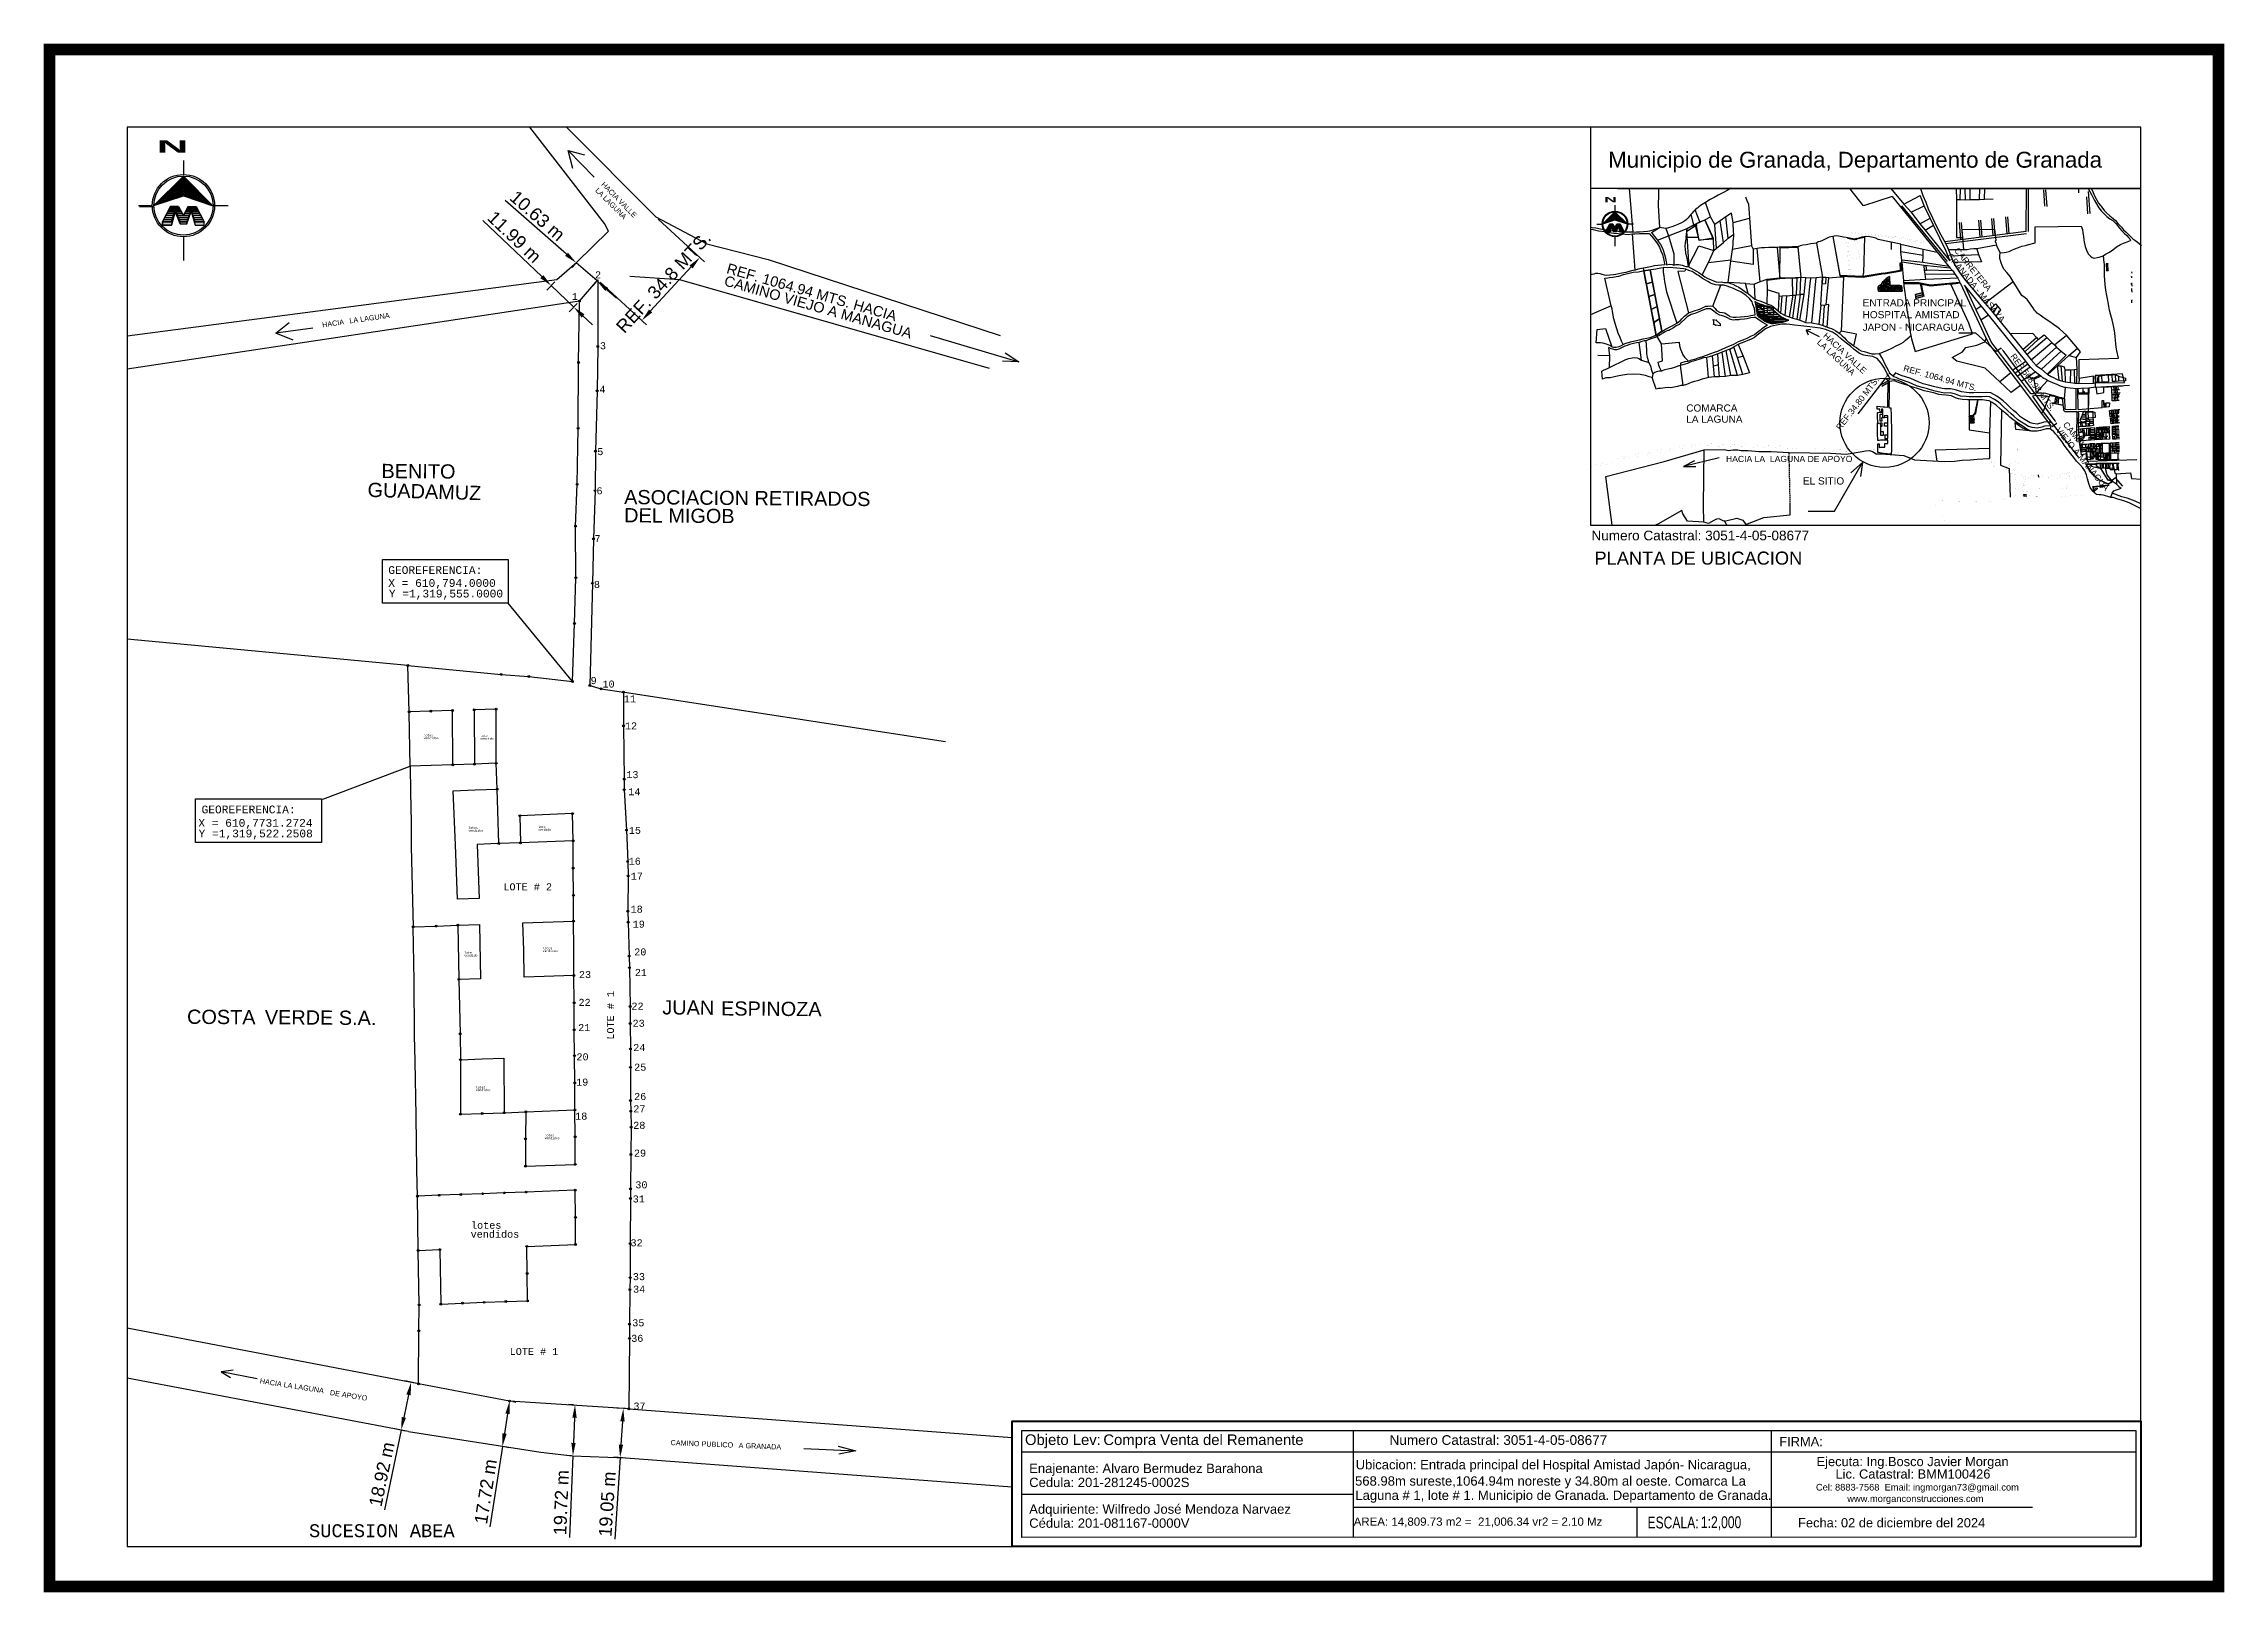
# Model space of a CAD drawing. Header units: millimetres. Extents: x 604022 to 1211550, y 1310365 to 2622648.
# Drawn here: x 604808.1 to 605229.5, y 1310555.3 to 1310854.5 of the extents above; entities that cross this region are included whole.
import ezdxf
from ezdxf.enums import TextEntityAlignment as Align

# ---------------------------------------------------------------- set-up
doc = ezdxf.new("R2010")
doc.units = ezdxf.units.MM
doc.header["$PDMODE"] = 32
doc.header["$PDSIZE"] = 0.3
doc.linetypes.add('HIDDEN', pattern=[0.375, 0.25, -0.125])
for name, color, linetype in [('2', 1, 'Continuous'), ('3', 7, 'Continuous'), ('CAJETIN', 5, 'Continuous'), ('COTAS', 3, 'Continuous'), ('CVL_CUADCON_LIN', 8, 'Continuous'), ('CVL_CUADCON_TIT', 1, 'Continuous'), ('CVL_CUADCON_TX', 2, 'Continuous'), ('FRAME 025', 7, 'Continuous'), ('NORTE', 7, 'Continuous'), ('texto', 7, 'Continuous'), ('TEXTO 2', 7, 'Continuous'), ('TEXTOS', 2, 'Continuous')]:
    doc.layers.add(name, color=color, linetype=linetype)
doc.layers.add('Nivel 2', color=7, linetype='Continuous', lineweight=0)
doc.layers.add('Nivel 30', color=7, linetype='Continuous', lineweight=0)
doc.styles.add('CAJETIN 2', font='arial.ttf', dxfattribs={"height": 0.25})
doc.styles.add('HECTOR LOPEZ', font='arial.ttf')
doc.styles.add('MONOTXT4', font='MONOTXT4.shx')
doc.styles.add('PI', font='arial.ttf', dxfattribs={"height": 0.4})
doc.styles.add('PUNTOS PI', font='arial.ttf', dxfattribs={"height": 2.75})
doc.styles.get("Standard").update_dxf_attribs({"font": 'arial.ttf'})
doc.styles.add('Style-ENGINEERING', font='ENGINEERING.shx')
doc.styles.add('TSN - Swis721 LtCn BT', font='swisscl.ttf')
doc.dimstyles.new('ISO-25', dxfattribs={"dimtxt": 2.5, "dimasz": 2.5, "dimexe": 1.25, "dimexo": 0.625, "dimtad": 1, "dimtxsty": 'Standard', "dimcen": 2.5, "dimadec": 0, "dimazin": 0, "dimtfac": 1, "dimtmove": 0, "dimatfit": 3, "dimfxl": 1, "dimarcsym": 0})

msp = doc.modelspace()

# ---------------------------------------------------------------- texts
at = {"style": 'PI'}
for s, height, p in [('Municipio de Granada, Departamento de Granada', 3.07188, (605110.407, 1310830.56)), ('PLANTA DE UBICACION', 2.52318, (605107.753, 1310753.852)), ('AREA: 14,809.73 m2 =  21,006.34 vr2 = 2.10 Mz', 1.5908, (605061.227, 1310568.133))]:
    msp.add_text(s, height=height, dxfattribs=at).set_placement(p)
at = {"color": 7, "lineweight": 50, "style": 'HECTOR LOPEZ'}
for s, height, p in [('Objeto Lev:', 2.05045, (604997.72, 1310583.734)), ('Compra Venta del Remanente ', 2.05045, (605012.857, 1310583.73)), ('Ubicacion: Entrada principal del Hospital Amistad Japón- Nicaragua,', 1.8044, (605061.607, 1310579.034)), ('Cedula: 201-281245-0002S', 1.8044, (604998.53, 1310575.608)), ('Enajenante: Alvaro Bermudez Barahona', 1.8044, (604998.53, 1310578.315)), ('568.98m sureste,1064.94m noreste y 34.80m al oeste. Comarca La ', 1.8044, (605061.496, 1310575.882)), ('Adquiriente: Wilfredo José Mendoza Narvaez', 1.8044, (604998.53, 1310570.447)), ('Laguna # 1, lote # 1. Municipio de Granada. Departamento de Granada.', 1.8044, (605061.551, 1310573.127)), ('Cédula: 201-081167-0000V', 1.8044, (604998.53, 1310567.739))]:
    msp.add_text(s, height=height, dxfattribs=at).set_placement(p)
at = {"attachment_point": 1, "style": 'Style-ENGINEERING'}
for s, insert, char_height, width in [('{\\fArial|b0|i0|c0|p34;Numero Catastral: 3051-4-05-08677}', (605107.171, 1310760.422), 1.87457, 91.96519), ('{\\fArial|b0|i0|c0|p34;Numero Catastral: 3051-4-05-08677}', (605068.165, 1310585.63), 1.87457, 91.96519), ('{\\fArial|b0|i0|c0|p34;FIRMA:}', (605143.466, 1310585.285), 1.77694, 69.63112), ('{\\fArial|b0|i0|c0|p34;Ejecuta: Ing.Bosco Javier Morgan}', (605150.67, 1310581.428), 1.77694, 69.63112), ('{\\fArial|b0|i0|c0|p34;Lic. Catastral: BMM100426}', (605154.327, 1310579.018), 1.77694, 69.63112), ('{\\fArial|b0|i0|c0|p34;Fecha: 02 de diciembre del 2024}', (605147.103, 1310569.6), 1.77694, 69.63112)]:
    msp.add_mtext(s, dxfattribs=dict(at, insert=insert, char_height=char_height, width=width))
at = {"color": 1, "insert": (605150.549, 1310576.22), "char_height": 1.28406, "width": 69.63112, "attachment_point": 1, "style": 'Style-ENGINEERING'}
msp.add_mtext('{\\fArial|b0|i0|c0|p34;Cel: 8883-7568  Email: ingmorgan73@gmail.com}', dxfattribs=at)
at = {"color": 5, "insert": (605156.605, 1310574.013), "char_height": 1.28406, "width": 69.63112, "attachment_point": 1, "style": 'Style-ENGINEERING'}
msp.add_mtext('{\\fArial|b0|i0|c0|p34;www.morganconstrucciones.com}', dxfattribs=at)
at = {"layer": '2', "color": 1, "linetype": 'Continuous'}
msp.add_text('7', height=0.0309, rotation=90, dxfattribs=at).set_placement((605130.667, 1310801.254), align=Align.MIDDLE_RIGHT)
for s, p in [('5', (605130.761, 1310800.276)), ('4', (605130.856, 1310800.227))]:
    msp.add_text(s, height=0.0309, rotation=90, dxfattribs=at).set_placement(p, align=Align.TOP_RIGHT)
for s, p in [('6', (605130.819, 1310800.966)), ('9', (605132.071, 1310800.409))]:
    msp.add_text(s, height=0.0309, rotation=90, dxfattribs=at).set_placement(p, align=Align.MIDDLE_LEFT)
for s, p in [('3', (605130.956, 1310800.186)), ('2', (605131.178, 1310800.107))]:
    msp.add_text(s, height=0.0309, rotation=90, dxfattribs=at).set_placement(p, align=Align.TOP_CENTER)
msp.add_text('8', height=0.0309, rotation=90, dxfattribs=at).set_placement((605131.305, 1310801.142), align=Align.BOTTOM_LEFT)
msp.add_text('1', height=0.0309, rotation=90, dxfattribs=at).set_placement((605132.052, 1310800.002), align=Align.TOP_LEFT)
at = {"layer": 'COTAS', "color": 2, "char_height": 1.18772, "attachment_point": 5, "style": 'PUNTOS PI'}
for s, insert, rotation in [('REF. 1064.94 MTS.', (605174.553, 1310789.888), 344.44708), ('REF.568.98 MTS.', (605192.464, 1310789.105), 306.56746), ('REF.34.80 MTS.', (605158.584, 1310784.994), 52.38069)]:
    msp.add_mtext(s, dxfattribs=dict(at, insert=insert, rotation=rotation))
at = {"layer": 'CVL_CUADCON_TX', "style": 'PUNTOS PI'}
for s, height, rotation, p in [('GRANADA - MASAYA', 1.18772, 309.19708, (605175.807, 1310813.439)), ('CARRETERA', 1.1877, 309.19708, (605177.199, 1310814.504)), ('LA LAGUNA', 1.1877, 317.02861, (605150.635, 1310796.671)), ('HACIA VALLE', 1.18772, 317.02861, (605151.827, 1310797.928)), ('VIEJO A MANAGUA', 1.18772, 309.19708, (605196.808, 1310779.803)), ('CAMINO', 1.1877, 309.19708, (605198.2, 1310780.868))]:
    msp.add_text(s, height=height, rotation=rotation, dxfattribs=at).set_placement(p)
at = {"layer": 'CVL_CUADCON_TX', "color": 7, "lineweight": 30, "ltscale": 0.5, "style": 'MONOTXT4'}
for s, height, p in [('2', 1.357, (604915.219, 1310809.175)), ('1', 1.357, (604910.752, 1310805.011)), ('3', 1.357, (604916.167, 1310795.471)), ('4', 1.357, (604916.071, 1310787.053)), ('5', 1.357, (604915.661, 1310775.018)), ('6', 1.357, (604915.507, 1310767.436)), ('7', 1.357, (604915.127, 1310758.201)), ('8', 1.357, (604915.009, 1310749.341)), ('9', 1.357, (604914.367, 1310730.769)), ('10', 1.3569, (604917.247, 1310730.099)), ('11', 1.3569, (604921.384, 1310727.252)), ('12', 1.3569, (604921.59, 1310722.022)), ('13', 1.3569, (604921.855, 1310712.594)), ('14', 1.3569, (604922.235, 1310709.296)), ('15', 1.3569, (604922.341, 1310701.829)), ('16', 1.3569, (604922.308, 1310695.865)), ('17', 1.3569, (604922.716, 1310692.974)), ('18', 1.3569, (604922.683, 1310686.594)), ('19', 1.3569, (604923.092, 1310683.702)), ('20', 1.3569, (604923.382, 1310678.338)), ('23', 1.3569, (604912.703, 1310673.962)), ('21', 1.3569, (604923.498, 1310674.374)), ('22', 1.3569, (604912.615, 1310668.593)), ('22', 1.3569, (604922.85, 1310667.864)), ('21', 1.3569, (604912.551, 1310663.715)), ('23', 1.3569, (604923.061, 1310664.554)), ('24', 1.3569, (604923.191, 1310659.854)), ('20', 1.3569, (604912.222, 1310658.059)), ('25', 1.3569, (604923.371, 1310656.071)), ('19', 1.3569, (604912.158, 1310653.181)), ('18', 1.3569, (604911.976, 1310646.604)), ('27', 1.3569, (604923.208, 1310648.017)), ('26', 1.3569, (604923.361, 1310650.412)), ('28', 1.3569, (604923.194, 1310644.828)), ('29', 1.3569, (604923.327, 1310639.461)), ('31', 1.3569, (604923.084, 1310630.597)), ('30', 1.3569, (604923.601, 1310633.333)), ('32', 1.3569, (604922.664, 1310622.127)), ('33', 1.3569, (604923.121, 1310615.592)), ('34', 1.3569, (604923.16, 1310613.16)), ('35', 1.3569, (604923.003, 1310606.67)), ('36', 1.3569, (604922.8, 1310603.67)), ('37', 1.3569, (604923.228, 1310590.579))]:
    msp.add_text(s, height=height, dxfattribs=at).set_placement(p, align=Align.CENTER)
at = {"layer": 'CVL_CUADCON_TX', "style": 'CAJETIN 2'}
for s, height, p in [('ENTRADA PRINCIPAL', 1.38567, (605159.575, 1310803.763)), ('JAPON - NICARAGUA', 1.38567, (605159.575, 1310799.034)), ('HOSPITAL AMISTAD', 1.38567, (605159.575, 1310801.462)), ('COMARCA ', 1.3857, (605125.495, 1310783.424)), ('LA LAGUNA', 1.3857, (605125.495, 1310781.281)), ('HACIA LA  LAGUNA DE APOYO', 1.18772, (605133.169, 1310773.685)), ('EL SITIO', 1.3857, (605148.04, 1310769.333))]:
    msp.add_text(s, height=height, dxfattribs=at).set_placement(p)
at = {"layer": 'CVL_CUADCON_TX', "color": 7, "style": 'MONOTXT4'}
for s, height, p in [('GEOREFERENCIA:', 1.5, (604874.685, 1310752.054)), ('X = 610,794.0000', 1.5, (604874.688, 1310749.559)), ('Y =1,319,555.0000', 1.5, (604874.8, 1310747.51)), ('vendidos', 0.4197, (604881.512, 1310720.131)), ('lotes ', 0.4197, (604881.525, 1310720.67)), ('vendido', 0.4197, (604892.46, 1310720.014)), ('lote ', 0.4197, (604892.473, 1310720.553)), ('GEOREFERENCIA:', 1.5, (604838.609, 1310705.795)), ('X = 610,7731.2724', 1.5, (604837.987, 1310703.202)), ('Y =1,319,522.2508', 1.5, (604838.036, 1310701.153)), ('vendidos', 0.4197, (604890.156, 1310702.252)), ('lotes ', 0.4197, (604890.169, 1310702.79)), ('vendido', 0.4197, (604903.635, 1310702.443)), ('lote ', 0.4197, (604903.649, 1310702.981)), ('vendido', 0.4197, (604889.378, 1310678.121)), ('lote ', 0.4197, (604889.392, 1310678.66)), ('vendidos', 0.4197, (604904.546, 1310678.995)), ('lotes ', 0.4197, (604904.559, 1310679.534)), ('vendidos', 0.4197, (604891.587, 1310652.111)), ('lotes ', 0.4197, (604891.601, 1310652.65)), ('lotes ', 0.4197, (604904.911, 1310643.367)), ('vendidos', 0.4197, (604904.897, 1310642.829))]:
    msp.add_text(s, height=height, dxfattribs=at).set_placement(p)
at = {"layer": 'CVL_CUADCON_TX', "color": 7, "lineweight": 30, "ltscale": 0.5, "style": 'MONOTXT4'}
for s, p in [('LOTE # 2', (604896.93, 1310690.92)), ('lotes ', (604890.673, 1310625.522)), ('vendidos', (604890.602, 1310623.792)), ('LOTE # 1', (604898.144, 1310601.133))]:
    msp.add_text(s, height=1.3569, dxfattribs=at).set_placement(p)
msp.add_text('LOTE # 1', height=1.3569, rotation=89.95599, dxfattribs=at).set_placement((604918.293, 1310662.069))
at = {"layer": 'CVL_CUADCON_TX', "color": 2, "style": 'MONOTXT4'}
msp.add_text('SUCESION ABEA', height=2.5, dxfattribs=at).set_placement((604859.377, 1310565.924))
at = {"layer": 'FRAME 025', "color": 0, "style": 'TSN - Swis721 LtCn BT'}
for s, p in [('ESCALA:', (605118.007, 1310568.753)), ('1:2,000', (605128.322, 1310568.816))]:
    msp.add_text(s, height=2.2807, dxfattribs=at).set_placement(p, align=Align.MIDDLE_LEFT)
at = {"layer": 'texto', "style": 'PUNTOS PI'}
for s, height, rotation, p in [('LA LAGUNA', 1, 314.80019, (604914.607, 1310826.08)), ('HACIA VALLE ', 1, 314.80019, (604915.747, 1310827.212)), ('REF. 1064.94 MTS. HACIA', 2, 344.02721, (604939.9, 1310810.22)), ('CAMINO VIEJO A MANAGUA', 2, 344.02721, (604939.428, 1310807.844)), ('HACIA ', 1, 8.2313, (604861.986, 1310799.673)), ('LA LAGUNA', 1, 7.89891, (604867.244, 1310800.465)), ('HACIA LA LAGUNA', 1, 351.11305, (604849.813, 1310595.655)), ('DE APOYO', 1, 351.11305, (604863.353, 1310593.398)), ('CAMINO PUBLICO', 1, 357.67443, (604929.22, 1310583.719)), ('A GRANADA', 1, 357.67443, (604942.375, 1310583.166))]:
    msp.add_text(s, height=height, rotation=rotation, dxfattribs=at).set_placement(p)
at = {"layer": 'TEXTO 2', "style": 'PUNTOS PI'}
for s, rotation, p in [('BENITO', 359.52541, (604873.361, 1310770.589)), ('GUADAMUZ', 358.30279, (604870.649, 1310766.957)), ('ASOCIACION RETIRADOS ', 359.52541, (604920.253, 1310765.554)), ('DEL MIGOB', 359.52541, (604920.253, 1310762.036)), ('JUAN', 359.52541, (604927.627, 1310666.938)), ('ESPINOZA', 359.52541, (604938.98, 1310666.743)), ('COSTA ', 359.52541, (604835.797, 1310665.126)), ('VERDE S.A.', 359.52541, (604850.823, 1310665.05))]:
    msp.add_text(s, height=2.75, rotation=rotation, dxfattribs=at).set_placement(p)
at = {"layer": 'TEXTOS', "color": 7, "attachment_point": 1}
for insert, char_height, width in [((604798.938, 1310835.875), 2.41527, 102.41434), ((605096.895, 1310824.882), 0.98962, 41.96283)]:
    msp.add_mtext('                            {\\fBaskerville Old Face|b1|i0|c0|p18;\\W2.6;\\T2.05; N}', dxfattribs=dict(at, insert=insert, char_height=char_height, width=width))

# ---------------------------------------------------------------- blocks, each defined once
blk = doc.blocks.new('*D106')
at = {"layer": 'COTAS', "color": 0, "lineweight": -2, "transparency": 16777216}
for p, q in [((604926.84, 1310820.61), (604935.81, 1310812.36)), ((604915.64, 1310808.44), (604924.61, 1310800.19)), ((604925.38, 1310802.87), (604933.2, 1310811.37))]:
    blk.add_line(p, q, dxfattribs=at)
at = {"layer": 'COTAS', "color": 0, "transparency": 16777216}
for points in [[(604932.89, 1310811.65), (604933.5, 1310811.08), (604934.89, 1310813.21)], [(604925.07, 1310803.16), (604925.69, 1310802.59), (604923.69, 1310801.03)]]:
    blk.add_solid(points, dxfattribs=at)
at = {"layer": 'Defpoints', "color": 0, "transparency": 16777216}
for p in [(604926.38, 1310821.04), (604934.89, 1310813.21), (604915.18, 1310808.86)]:
    blk.add_point(p, dxfattribs=at)
at = {"layer": 'COTAS', "color": 0, "transparency": 16777216, "insert": (604927.88, 1310808.42), "char_height": 2.5, "attachment_point": 5, "rotation": 47.3743}
blk.add_mtext('REF. 34.8 MTS.', dxfattribs=at)
blk = doc.blocks.new('*D102')
at = {"layer": 'COTAS', "color": 0, "lineweight": -2, "transparency": 16777216}
for p, q in [((604878.6, 1310593.43), (604877.68, 1310589.06)), ((604879.94, 1310595.7), (604877.89, 1310596.13)), ((604877.17, 1310586.61), (604873.93, 1310571.19)), ((604878, 1310586.44), (604875.95, 1310586.87))]:
    blk.add_line(p, q, dxfattribs=at)
at = {"layer": 'COTAS', "color": 0, "transparency": 16777216}
for points in [[(604878.19, 1310593.51), (604879.01, 1310593.34), (604879.11, 1310595.87)], [(604877.28, 1310589.15), (604878.09, 1310588.98), (604877.17, 1310586.61)]]:
    blk.add_solid(points, dxfattribs=at)
at = {"layer": 'Defpoints', "color": 0, "transparency": 16777216}
for p in [(604880.55, 1310595.57), (604877.17, 1310586.61), (604878.61, 1310586.31)]:
    blk.add_point(p, dxfattribs=at)
at = {"layer": 'COTAS', "color": 0, "transparency": 16777216, "insert": (604873.44, 1310578.07), "char_height": 2.5, "attachment_point": 5, "rotation": 78.1495}
blk.add_mtext('18.92 m', dxfattribs=at)
blk = doc.blocks.new('*D103')
at = {"layer": 'COTAS', "color": 0, "lineweight": -2, "transparency": 16777216}
for p, q in [((604920.54, 1310590.77), (604918.85, 1310590.88)), ((604919.94, 1310588.31), (604919.65, 1310583.79)), ((604919.92, 1310581.27), (604918.24, 1310581.38)), ((604919.48, 1310581.3), (604918.46, 1310565.57))]:
    blk.add_line(p, q, dxfattribs=at)
at = {"layer": 'COTAS', "color": 0, "transparency": 16777216}
for points in [[(604919.52, 1310588.33), (604920.36, 1310588.28), (604920.1, 1310590.8)], [(604919.23, 1310583.82), (604920.06, 1310583.77), (604919.48, 1310581.3)]]:
    blk.add_solid(points, dxfattribs=at)
at = {"layer": 'Defpoints', "color": 0, "transparency": 16777216}
for p in [(604921.16, 1310590.73), (604919.48, 1310581.3), (604920.55, 1310581.23)]:
    blk.add_point(p, dxfattribs=at)
at = {"layer": 'COTAS', "color": 0, "transparency": 16777216, "insert": (604916.99, 1310572.31), "char_height": 2.5, "attachment_point": 5, "rotation": 86.2747}
blk.add_mtext('19.05 m', dxfattribs=at)
blk = doc.blocks.new('*D107')
at = {"layer": 'COTAS', "color": 0, "lineweight": -2, "transparency": 16777216}
for p, q in [((604897.74, 1310589.76), (604897.15, 1310585.94)), ((604898.75, 1310592.13), (604899.36, 1310592.04)), ((604896.76, 1310583.47), (604894.32, 1310567.9)), ((604897.38, 1310583.38), (604897.99, 1310583.28))]:
    blk.add_line(p, q, dxfattribs=at)
at = {"layer": 'COTAS', "color": 0, "transparency": 16777216}
for points in [[(604897.33, 1310589.82), (604898.15, 1310589.7), (604898.13, 1310592.23)], [(604896.73, 1310586.01), (604897.56, 1310585.88), (604896.76, 1310583.47)]]:
    blk.add_solid(points, dxfattribs=at)
at = {"layer": 'Defpoints', "color": 0, "transparency": 16777216}
for p in [(604898.13, 1310592.23), (604896.76, 1310583.47), (604896.76, 1310583.47)]:
    blk.add_point(p, dxfattribs=at)
at = {"layer": 'COTAS', "color": 0, "transparency": 16777216, "insert": (604893.49, 1310574.74), "char_height": 2.5, "attachment_point": 5, "rotation": 81.113}
blk.add_mtext('17.72 m', dxfattribs=at)
blk = doc.blocks.new('*D108')
at = {"layer": 'COTAS', "color": 0, "lineweight": -2, "transparency": 16777216}
for p, q in [((604910.48, 1310591.51), (604909.52, 1310591.55)), ((604910.67, 1310589), (604910.47, 1310584.14)), ((604910.08, 1310581.66), (604909.12, 1310581.69)), ((604910.37, 1310581.64), (604909.73, 1310565.89))]:
    blk.add_line(p, q, dxfattribs=at)
at = {"layer": 'COTAS', "color": 0, "transparency": 16777216}
for points in [[(604910.25, 1310589.01), (604911.09, 1310588.98), (604910.77, 1310591.5)], [(604910.06, 1310584.16), (604910.89, 1310584.12), (604910.37, 1310581.64)]]:
    blk.add_solid(points, dxfattribs=at)
at = {"layer": 'Defpoints', "color": 0, "transparency": 16777216}
for p in [(604911.11, 1310591.48), (604910.37, 1310581.64), (604910.71, 1310581.63)]:
    blk.add_point(p, dxfattribs=at)
at = {"layer": 'COTAS', "color": 0, "transparency": 16777216, "insert": (604908.1, 1310572.6), "char_height": 2.5, "attachment_point": 5, "rotation": 87.6744}
blk.add_mtext('19.72 m', dxfattribs=at)
blk = doc.blocks.new('*D104')
at = {"layer": 'COTAS', "color": 0, "lineweight": -2, "transparency": 16777216}
for p, q in [((604904.36, 1310809.5), (604892.95, 1310820.38)), ((604906.84, 1310808.47), (604905.3, 1310806.87)), ((604910.51, 1310803.63), (604906.17, 1310807.77)), ((604911.18, 1310804.34), (604909.64, 1310802.73)), ((604912.31, 1310801.91), (604914.12, 1310800.18))]:
    blk.add_line(p, q, dxfattribs=at)
at = {"layer": 'COTAS', "color": 0, "transparency": 16777216}
for points in [[(604904.65, 1310809.8), (604904.07, 1310809.2), (604906.17, 1310807.77)], [(604912.6, 1310802.21), (604912.03, 1310801.6), (604910.51, 1310803.63)]]:
    blk.add_solid(points, dxfattribs=at)
at = {"layer": 'Defpoints', "color": 0, "transparency": 16777216}
for p in [(604907.27, 1310808.93), (604906.17, 1310807.77), (604911.61, 1310804.79)]:
    blk.add_point(p, dxfattribs=at)
at = {"layer": 'COTAS', "color": 0, "transparency": 16777216, "insert": (604899.06, 1310817.18), "char_height": 2.5, "attachment_point": 5, "rotation": 316.3446}
blk.add_mtext('11.99 m', dxfattribs=at)
blk = doc.blocks.new('*D105')
at = {"layer": 'COTAS', "color": 0, "lineweight": -2, "transparency": 16777216}
for p, q in [((604909.13, 1310813.82), (604897.27, 1310824.2)), ((604915.02, 1310808.68), (604911.01, 1310812.18)), ((604910.77, 1310811.89), (604910.19, 1310811.24)), ((604914.77, 1310808.39), (604914.19, 1310807.74)), ((604916.9, 1310807.03), (604918.78, 1310805.38))]:
    blk.add_line(p, q, dxfattribs=at)
at = {"layer": 'COTAS', "color": 0, "transparency": 16777216}
for points in [[(604909.41, 1310814.14), (604908.86, 1310813.51), (604911.01, 1310812.18)], [(604917.17, 1310807.34), (604916.62, 1310806.72), (604915.02, 1310808.68)]]:
    blk.add_solid(points, dxfattribs=at)
at = {"layer": 'Defpoints', "color": 0, "transparency": 16777216}
for p in [(604911.01, 1310812.18), (604911.18, 1310812.36), (604915.18, 1310808.86)]:
    blk.add_point(p, dxfattribs=at)
at = {"layer": 'COTAS', "color": 0, "transparency": 16777216, "insert": (604903.51, 1310821.27), "char_height": 2.5, "attachment_point": 5, "rotation": 318.8202}
blk.add_mtext('10.63 m', dxfattribs=at)

# ---------------------------------------------------------------- dimensions: what is measured, and where the dimension line sits
at = {"layer": 'COTAS'}
for base, p1, p2, angle, text, picture, middle in [((604911.014, 1310812.177), (604915.179, 1310808.864), (604911.178, 1310812.364), 138.82016, '10.63 m', '*D105', (604902.26, 1310819.836)), ((604906.167, 1310807.771), (604911.609, 1310804.787), (604907.27, 1310808.927), 136.34464, '11.99 m', '*D104', (604897.752, 1310815.801)), ((604934.89, 1310813.206), (604915.179, 1310808.864), (604926.382, 1310821.036), 47.37429, 'REF. 34.8 MTS.', '*D106', (604929.288, 1310807.12)), ((604910.371, 1310581.643), (604911.108, 1310591.482), (604910.708, 1310581.63), 267.67443, '19.72 m', '*D108', (604910, 1310572.519)), ((604919.484, 1310581.299), (604921.164, 1310590.733), (604920.545, 1310581.23), 266.27474, '19.05 m', '*D103', (604918.89, 1310572.187))]:
    dim = msp.add_linear_dim(base=base, p1=p1, p2=p2, angle=angle, text=text, dimstyle='ISO-25', dxfattribs=at)
    dim.commit()
    dim.dimension.update_dxf_attribs({"geometry": picture, "text_midpoint": middle, "dimtype": 161})
for p1, p2, distance, text, picture, middle in [((604880.555, 1310595.572), (604878.612, 1310586.312), -1.472, '18.92 m', '*D102', (604873.435, 1310578.068)), ((604898.129, 1310592.23), (604896.76, 1310583.475), 0, '17.72 m', '*D107', (604893.491, 1310574.743))]:
    dim = msp.add_aligned_dim(p1=p1, p2=p2, distance=distance, text=text, dimstyle='ISO-25', dxfattribs=at)
    dim.commit()
    dim.dimension.update_dxf_attribs({"geometry": picture, "text_midpoint": middle})

# ---------------------------------------------------------------- hatches: boundary and pattern name
at = {"layer": 'TEXTOS'}
h = msp.add_hatch(color=7, dxfattribs=at)
h.dxf.hatch_style = 1
h.paths.add_polyline_path([(604835.11, 1310825.144), (604840.817, 1310823.204), (604835.118, 1310828.942), (604829.389, 1310823.224)])
h = msp.add_hatch(color=7, dxfattribs=at)
h.dxf.hatch_style = 1
h.paths.add_polyline_path([(604831.034, 1310820.049), (604832.788, 1310820.049), (604833.55, 1310822.484), (604834.417, 1310820.049), (604835.748, 1310820.049), (604836.614, 1310822.484), (604837.377, 1310820.049), (604839.131, 1310820.049), (604837.568, 1310823.005), (604836.026, 1310823.058), (604835.099, 1310821.346), (604834.168, 1310823.005), (604832.597, 1310823.005)])
h = msp.add_hatch(color=7, dxfattribs=at)
h.dxf.hatch_style = 1
h.paths.add_polyline_path([(604833.505, 1310822.069), (604834.451, 1310819.696), (604834.428, 1310820.049), (604834.417, 1310820.049), (604833.55, 1310822.484), (604832.867, 1310820.3), (604832.798, 1310820.069), (604832.794, 1310820.069), (604832.788, 1310820.049), (604831.044, 1310820.049), (604831.044, 1310819.458), (604832.784, 1310819.458)])
h.paths.add_polyline_path([(604835.758, 1310820.069), (604835.755, 1310820.069), (604835.748, 1310820.049), (604835.109, 1310820.049), (604835.109, 1310819.696), (604835.765, 1310819.696)])
h.paths.add_polyline_path([(604835.109, 1310820.049), (604834.428, 1310820.049), (604834.451, 1310819.696), (604835.109, 1310819.696)])
h.paths.add_polyline_path([(604836.618, 1310822.069), (604837.401, 1310819.458), (604839.141, 1310819.458), (604839.141, 1310820.049), (604837.377, 1310820.049), (604836.616, 1310822.479), (604835.758, 1310820.069), (604835.765, 1310819.696)])
h = msp.add_hatch(color=7, dxfattribs=at)
h.dxf.hatch_style = 1
h.paths.add_polyline_path([(605111.716, 1310820.485), (605114.054, 1310819.69), (605111.719, 1310822.041), (605109.372, 1310819.698)])
h = msp.add_hatch(color=7, dxfattribs=at)
h.dxf.hatch_style = 1
h.paths.add_polyline_path([(605110.045, 1310818.398), (605110.764, 1310818.398), (605111.077, 1310819.395), (605111.432, 1310818.398), (605111.977, 1310818.398), (605112.332, 1310819.395), (605112.644, 1310818.398), (605113.363, 1310818.398), (605112.723, 1310819.609), (605112.091, 1310819.63), (605111.711, 1310818.929), (605111.33, 1310819.609), (605110.686, 1310819.609)])
h = msp.add_hatch(color=7, dxfattribs=at)
h.dxf.hatch_style = 1
h.paths.add_polyline_path([(605111.058, 1310819.225), (605111.446, 1310818.253), (605111.436, 1310818.398), (605111.432, 1310818.398), (605111.077, 1310819.395), (605110.796, 1310818.5), (605110.768, 1310818.406), (605110.767, 1310818.406), (605110.764, 1310818.398), (605110.05, 1310818.398), (605110.05, 1310818.155), (605110.762, 1310818.155)])
h.paths.add_polyline_path([(605111.981, 1310818.406), (605111.98, 1310818.406), (605111.977, 1310818.398), (605111.715, 1310818.398), (605111.715, 1310818.253), (605111.984, 1310818.253)])
h.paths.add_polyline_path([(605111.715, 1310818.398), (605111.436, 1310818.398), (605111.446, 1310818.253), (605111.715, 1310818.253)])
h.paths.add_polyline_path([(605112.333, 1310819.225), (605112.654, 1310818.155), (605113.367, 1310818.155), (605113.367, 1310818.398), (605112.644, 1310818.398), (605112.333, 1310819.393), (605111.981, 1310818.406), (605111.984, 1310818.253)])

# ---------------------------------------------------------------- linework, layer by layer
for p, q in [((605106.965, 1310838.394), (605106.965, 1310761.464)), ((605112.209, 1310826.568), (605213.33, 1310826.568)), ((605213.33, 1310826.568), (605168.447, 1310826.568)), ((605106.965, 1310761.464), (605213.33, 1310761.464)), ((605061.102, 1310586.533), (605061.102, 1310565.932)), ((605141.896, 1310586.545), (605141.896, 1310565.905)), ((604997.078, 1310582.414), (605137.451, 1310582.414)), ((605137.451, 1310582.414), (605212.375, 1310582.414)), ((605061.102, 1310571.699), (605192.389, 1310571.714)), ((605115.931, 1310571.605), (605115.931, 1310565.901))]:
    msp.add_line(p, q)
at = {"color": 7}
for p, q in [((605111.058, 1310819.225), (605110.762, 1310818.155)), ((605111.237, 1310818.924), (605112.159, 1310818.924)), ((605112.08, 1310819.638), (605112.716, 1310819.638))]:
    msp.add_line(p, q, dxfattribs=at)
at = {"const_width": 2.28}
msp.add_lwpolyline([(604809.23, 1310556.394), (605228.33, 1310556.394), (605228.33, 1310853.394), (604809.23, 1310853.394)], close=True, dxfattribs=at)
for points in [[(605106.965, 1310761.464), (605213.33, 1310761.464), (605213.33, 1310826.568), (605106.965, 1310826.568)], [(604873.545, 1310754.831), (604897.842, 1310754.831), (604897.842, 1310746.414), (604873.545, 1310746.414)], [(604837.468, 1310708.572), (604861.765, 1310708.572), (604861.765, 1310700.156), (604837.468, 1310700.156)], [(605212.375, 1310565.916), (604997.078, 1310565.883), (604997.078, 1310586.523), (605212.375, 1310586.556)]]:
    msp.add_lwpolyline(points, close=True)
at = {"color": 7}
for points in [[(605111.322, 1310819.638), (605110.701, 1310819.638), (605110.05, 1310818.406), (605110.768, 1310818.406), (605111.071, 1310819.429), (605111.436, 1310818.406), (605111.981, 1310818.406)], [(605111.064, 1310819.403), (605110.768, 1310818.406), (605110.05, 1310818.406), (605110.701, 1310819.638), (605111.322, 1310819.638), (605111.708, 1310818.924), (605112.08, 1310819.638), (605112.716, 1310819.638), (605113.367, 1310818.406), (605112.648, 1310818.406), (605112.336, 1310819.403), (605111.981, 1310818.406), (605111.436, 1310818.406), (605111.071, 1310819.429)], [(605110.768, 1310818.406), (605110.05, 1310818.406), (605110.05, 1310818.155), (605110.762, 1310818.155), (605111.058, 1310819.225), (605111.446, 1310818.253), (605111.984, 1310818.253), (605111.981, 1310818.406), (605111.436, 1310818.406), (605111.071, 1310819.429), (605110.768, 1310818.406), (605110.05, 1310818.406)], [(605111.446, 1310818.253), (605111.058, 1310819.225), (605110.762, 1310818.155), (605110.05, 1310818.155), (605110.05, 1310818.406), (605110.768, 1310818.406), (605111.071, 1310819.429), (605111.436, 1310818.406), (605111.446, 1310818.253)], [(605112.336, 1310819.403), (605111.981, 1310818.406), (605111.436, 1310818.406)], [(605111.708, 1310818.924), (605112.08, 1310819.638)], [(605111.984, 1310818.253), (605112.333, 1310819.225), (605112.654, 1310818.155), (605113.367, 1310818.155), (605113.367, 1310818.406), (605112.648, 1310818.406), (605112.336, 1310819.403), (605111.981, 1310818.406), (605111.984, 1310818.253)], [(605112.095, 1310819.638), (605112.716, 1310819.638), (605113.367, 1310818.406), (605112.648, 1310818.406)]]:
    msp.add_lwpolyline(points, dxfattribs=at)
at = {"lineweight": 40}
for points in [[(605158.024, 1310816.708), (605156.734, 1310816.928)], [(605158.385, 1310816.781), (605158.055, 1310816.709)]]:
    msp.add_lwpolyline(points, dxfattribs=at)
for points in [[(604993.861, 1310794.761), (604996.52, 1310793.025), (604993.374, 1310793.172)], [(604910.254, 1310731.259), (604897.842, 1310746.414)], [(604862.018, 1310708.565), (604878.89, 1310714.884)], [(604997.078, 1310574.262), (605061.102, 1310574.262)]]:
    msp.add_lwpolyline(points)
at = {"lineweight": 50}
msp.add_lwpolyline([(605213.33, 1310564.098), (604995.262, 1310564.098), (604995.262, 1310588.346), (605213.33, 1310588.346)], close=True, dxfattribs=at)
at = {"lineweight": 40}
for centre in [(605158.039, 1310816.706), (605158.401, 1310816.784)]:
    msp.add_circle(centre, 0.0155, dxfattribs=at)
for centre, radius in [((604911.609, 1310804.787), 0.18), ((604915.159, 1310795.989), 0.18), ((604911.467, 1310792.903), 0.18), ((604915.045, 1310787.444), 0.18), ((605163.799, 1310781.257), 8.603), ((604911.354, 1310780.204), 0.18), ((604914.742, 1310775.764), 0.18), ((604911.161, 1310769.371), 0.18), ((604914.632, 1310768.151), 0.18), ((604910.888, 1310761.271), 0.18), ((604914.331, 1310758.858), 0.18), ((604910.919, 1310751.329), 0.18), ((604914.118, 1310750.248), 0.18), ((604910.679, 1310742.478), 0.18), ((604878.477, 1310734.348), 0.18), ((604896.519, 1310732.65), 0.18), ((604901.869, 1310732.239), 0.18), ((604910.254, 1310731.259), 0.18), ((604913.637, 1310730.516), 0.18), ((604915.848, 1310729.864), 0.18), ((604920.143, 1310729.206), 0.18), ((604878.705, 1310725.397), 0.18), ((604882.914, 1310725.532), 0.18), ((604887.114, 1310725.666), 0.18), ((604891.313, 1310725.801), 0.18), ((604895.513, 1310725.936), 0.18), ((604920.124, 1310722.705), 0.18), ((604887.147, 1310715.169), 0.18), ((604891.346, 1310715.314), 0.18), ((604895.546, 1310715.459), 0.18), ((604920.298, 1310712.386), 0.18), ((604895.702, 1310710.462), 0.18), ((604920.271, 1310710.365), 0.18), ((604900.117, 1310705.334), 0.18), ((604910.302, 1310705.741), 0.18), ((604920.688, 1310702.572), 0.18), ((604896.049, 1310699.951), 0.18), ((604900.234, 1310700.099), 0.18), ((604910.437, 1310700.466), 0.18), ((604910.43, 1310695.208), 0.18), ((604920.945, 1310696.487), 0.18), ((604910.478, 1310689.961), 0.18), ((604921.051, 1310693.699), 0.18), ((604920.961, 1310686.885), 0.18), ((604879.475, 1310683.861), 0.18), ((604883.928, 1310684.023), 0.18), ((604888.132, 1310684.194), 0.18), ((604910.495, 1310684.954), 0.18), ((604921.023, 1310684.748), 0.18), ((604921.232, 1310678.215), 0.18), ((604888.344, 1310673.712), 0.18), ((604910.525, 1310674.471), 0.18), ((604921.274, 1310675.972), 0.18), ((604910.588, 1310669.196), 0.18), ((604921.415, 1310668.468), 0.18), ((604921.435, 1310665.168), 0.18), ((604888.558, 1310663.187), 0.18), ((604910.613, 1310663.948), 0.18), ((604921.465, 1310660.263), 0.18), ((604888.613, 1310658.187), 0.18), ((604910.665, 1310658.959), 0.18), ((604921.5, 1310656.717), 0.18), ((604910.713, 1310653.725), 0.18), ((604888.641, 1310647.668), 0.18), ((604892.846, 1310647.807), 0.18), ((604897.061, 1310647.952), 0.18), ((604901.245, 1310648.107), 0.18), ((604910.737, 1310648.473), 0.18), ((604921.491, 1310650.318), 0.18), ((604921.531, 1310648.262), 0.18), ((604921.592, 1310645.159), 0.18), ((604901.219, 1310642.907), 0.18), ((604910.794, 1310643.272), 0.18), ((604921.582, 1310639.873), 0.18), ((604901.193, 1310637.6), 0.18), ((604910.785, 1310637.964), 0.18), ((604880.344, 1310631.829), 0.18), ((604884.524, 1310631.985), 0.18), ((604888.711, 1310632.136), 0.18), ((604892.926, 1310632.299), 0.18), ((604897.112, 1310632.437), 0.18), ((604901.326, 1310632.612), 0.18), ((604910.823, 1310632.968), 0.18), ((604921.504, 1310633.234), 0.18), ((604921.504, 1310631.385), 0.18), ((604910.858, 1310627.724), 0.18), ((604910.889, 1310622.463), 0.18), ((604921.399, 1310622.644), 0.18), ((604880.465, 1310621.321), 0.18), ((604884.664, 1310621.483), 0.18), ((604901.443, 1310622.114), 0.18), ((604901.531, 1310616.869), 0.18), ((604921.419, 1310616.07), 0.18), ((604880.632, 1310610.792), 0.18), ((604884.842, 1310610.961), 0.18), ((604889.036, 1310611.129), 0.18), ((604893.22, 1310611.304), 0.18), ((604897.419, 1310611.453), 0.18), ((604901.62, 1310611.595), 0.18), ((604921.386, 1310613.763), 0.18), ((604880.607, 1310605.792), 0.18), ((604921.314, 1310607.094), 0.18), ((604921.284, 1310604.345), 0.18), ((604880.555, 1310595.572), 0.18), ((604898.129, 1310592.23), 0.18), ((604921.161, 1310590.734), 0.18)]:
    msp.add_circle(centre, radius)
at = {"layer": '2', "color": 1, "linetype": 'Continuous'}
for p, q in [((605165.034, 1310826.568), (605167.546, 1310823.507)), ((605165.258, 1310825.003), (605173.99, 1310814.237)), ((605167.546, 1310823.507), (605170.711, 1310825.199)), ((605177.642, 1310826.487), (605177.687, 1310824.326)), ((605178.433, 1310824.33), (605178.507, 1310826.469)), ((605179.431, 1310824.297), (605179.387, 1310826.481)), ((605180.343, 1310824.349), (605180.377, 1310826.495)), ((605182.158, 1310824.375), (605182.192, 1310826.591)), ((605183.14, 1310824.38), (605183.159, 1310826.589)), ((605201.269, 1310826.601), (605201.287, 1310825.679)), ((605126.923, 1310819.45), (605126.431, 1310821.562)), ((605128.083, 1310820.07), (605127.22, 1310822.423)), ((605128.083, 1310820.07), (605129.102, 1310820.484)), ((605129.102, 1310820.484), (605130.191, 1310821.088)), ((605130.782, 1310816.737), (605129.102, 1310820.484)), ((605130.191, 1310821.088), (605129.239, 1310823.833)), ((605130.993, 1310819.591), (605130.191, 1310821.088)), ((605133.13, 1310821.081), (605132.074, 1310820.304)), ((605133.587, 1310816.925), (605133.13, 1310821.081)), ((605134.583, 1310819.941), (605137.69, 1310820.831)), ((605137.69, 1310820.831), (605138.114, 1310815.481)), ((605167.546, 1310823.507), (605168.922, 1310821.958)), ((605168.922, 1310821.958), (605171.485, 1310823.199)), ((605168.922, 1310821.958), (605170.649, 1310819.72)), ((605170.649, 1310819.72), (605172.599, 1310820.823)), ((605172.599, 1310820.823), (605171.485, 1310823.199)), ((605173.259, 1310819.483), (605172.599, 1310820.823)), ((605178.433, 1310824.33), (605177.687, 1310824.326)), ((605179.431, 1310824.297), (605178.433, 1310824.33)), ((605180.343, 1310824.349), (605179.431, 1310824.297)), ((605182.158, 1310824.375), (605180.343, 1310824.349)), ((605183.14, 1310824.38), (605182.158, 1310824.375)), ((605184.79, 1310824.46), (605183.14, 1310824.38)), ((605115.611, 1310810.764), (605115.121, 1310817.804)), ((605118.806, 1310818.021), (605120.293, 1310819.004)), ((605119.946, 1310816.534), (605122.047, 1310817.41)), ((605121.575, 1310818.815), (605120.293, 1310819.004)), ((605121.575, 1310818.815), (605122.047, 1310817.41)), ((605122.047, 1310817.41), (605125.662, 1310818.822)), ((605125.46, 1310817.06), (605125.662, 1310818.822)), ((605127.833, 1310817.081), (605125.46, 1310817.06)), ((605125.662, 1310818.822), (605126.923, 1310819.45)), ((605126.923, 1310819.45), (605127.237, 1310819.617)), ((605127.237, 1310819.617), (605128.083, 1310820.07)), ((605127.833, 1310817.081), (605127.237, 1310819.617)), ((605128.001, 1310816.524), (605127.833, 1310817.081)), ((605130.782, 1310816.737), (605128.001, 1310816.524)), ((605130.795, 1310814.544), (605130.782, 1310816.737)), ((605132.074, 1310820.304), (605130.993, 1310819.591)), ((605131.343, 1310814.995), (605130.993, 1310819.591)), ((605132.711, 1310816.103), (605132.074, 1310820.304)), ((605132.711, 1310816.103), (605133.587, 1310816.925)), ((605133.587, 1310816.925), (605134.69, 1310817.717)), ((605153.822, 1310817.236), (605155.203, 1310809.478)), ((605170.649, 1310819.72), (605171.623, 1310818.468)), ((605171.623, 1310818.468), (605173.259, 1310819.483)), ((605171.623, 1310818.468), (605175.043, 1310814.211)), ((605175.718, 1310814.396), (605173.259, 1310819.483)), ((605179.134, 1310814.706), (605178.901, 1310817.055)), ((605128.591, 1310809.839), (605129.811, 1310812.235)), ((605129.811, 1310812.235), (605130.795, 1310814.544)), ((605129.811, 1310812.235), (605134.13, 1310812.731)), ((605130.795, 1310814.544), (605131.343, 1310814.995)), ((605131.343, 1310814.995), (605132.711, 1310816.103)), ((605133.582, 1310808.342), (605134.084, 1310812.519)), ((605134.084, 1310812.519), (605134.176, 1310812.944)), ((605134.176, 1310812.944), (605134.401, 1310814.729)), ((605138.114, 1310815.481), (605134.401, 1310814.729)), ((605138.114, 1310815.481), (605138.44, 1310814.807)), ((605139.202, 1310814.921), (605138.44, 1310814.807)), ((605139.774, 1310808.527), (605139.202, 1310814.921)), ((605143.052, 1310815.147), (605143.589, 1310809.224)), ((605147.027, 1310815.295), (605147.605, 1310809.31)), ((605150.67, 1310815.992), (605151.801, 1310809.38)), ((605165.172, 1310814.726), (605165.132, 1310816.219)), ((605166.911, 1310810.787), (605166.818, 1310812.149)), ((605166.818, 1310812.149), (605167.216, 1310812.149)), ((605166.963, 1310814.315), (605166.923, 1310815.808)), ((605166.923, 1310815.808), (605171.275, 1310814.843)), ((605167.13, 1310812.689), (605166.963, 1310814.315)), ((605171.251, 1310813.585), (605166.963, 1310814.315)), ((605171.211, 1310812.248), (605167.13, 1310812.689)), ((605167.156, 1310812.296), (605167.13, 1310812.689)), ((605171.482, 1310811.629), (605167.156, 1310812.296)), ((605167.156, 1310812.296), (605167.484, 1310808.706)), ((605171.211, 1310812.248), (605171.251, 1310813.585)), ((605176.199, 1310811.483), (605171.211, 1310812.248)), ((605171.251, 1310813.585), (605171.275, 1310814.843)), ((605171.275, 1310814.843), (605173.99, 1310814.237)), ((605173.99, 1310814.237), (605176.199, 1310811.483)), ((605175.043, 1310814.211), (605176.389, 1310812.529)), ((605176.389, 1310812.529), (605175.718, 1310814.396)), ((605176.164, 1310814.697), (605176.595, 1310813.544)), ((605176.595, 1310813.544), (605181.969, 1310813.771)), ((605176.595, 1310813.544), (605177.145, 1310812.243)), ((605182.551, 1310812.359), (605177.145, 1310812.243)), ((605185.456, 1310815.59), (605181.633, 1310814.877)), ((605181.633, 1310814.877), (605181.969, 1310813.771)), ((605181.969, 1310813.771), (605182.551, 1310812.359)), ((605186.164, 1310814.093), (605185.456, 1310815.59)), ((605110.983, 1310803.853), (605109.765, 1310809.238)), ((605136.955, 1310808.204), (605133.582, 1310808.342)), ((605137.446, 1310806.226), (605136.955, 1310808.204)), ((605136.955, 1310808.204), (605138.637, 1310808.08)), ((605139.774, 1310808.527), (605138.637, 1310808.08)), ((605138.637, 1310808.08), (605138.757, 1310805.165)), ((605141.092, 1310808.982), (605139.774, 1310808.527)), ((605143.589, 1310809.224), (605141.092, 1310808.982)), ((605141.092, 1310808.982), (605141.143, 1310806.939)), ((605146.026, 1310809.183), (605143.589, 1310809.224)), ((605146.953, 1310809.235), (605146.026, 1310809.183)), ((605146.077, 1310805.898), (605146.026, 1310809.183)), ((605147.605, 1310809.31), (605146.953, 1310809.235)), ((605147.483, 1310806.031), (605147.605, 1310809.31)), ((605148.595, 1310809.252), (605147.605, 1310809.31)), ((605148.268, 1310806.075), (605148.595, 1310809.252)), ((605149.554, 1310809.226), (605148.595, 1310809.252)), ((605150.568, 1310809.263), (605149.554, 1310809.226)), ((605149.723, 1310800.605), (605150.568, 1310809.263)), ((605151.801, 1310809.38), (605150.568, 1310809.263)), ((605151.511, 1310803.995), (605151.801, 1310809.38)), ((605153.051, 1310809.301), (605151.801, 1310809.38)), ((605152.548, 1310804.071), (605153.051, 1310809.301)), ((605153.051, 1310809.301), (605155.203, 1310809.478)), ((605163.725, 1310810.03), (605159.686, 1310809.346)), ((605159.694, 1310809.513), (605159.719, 1310810.181)), ((605163.558, 1310810.171), (605159.694, 1310809.513)), ((605163.558, 1310810.171), (605166.911, 1310810.787)), ((605163.725, 1310810.03), (605167.09, 1310810.649)), ((605167.09, 1310810.649), (605166.998, 1310811.98)), ((605166.998, 1310811.98), (605167.216, 1310811.98)), ((605171.773, 1310808.982), (605167.484, 1310808.706)), ((605176.468, 1310811.123), (605171.482, 1310811.629)), ((605171.542, 1310810.773), (605171.482, 1310811.629)), ((605176.99, 1310810.623), (605171.542, 1310810.773)), ((605171.641, 1310809.979), (605171.542, 1310810.773)), ((605177.426, 1310809.926), (605171.641, 1310809.979)), ((605171.773, 1310808.982), (605171.641, 1310809.979)), ((605177.996, 1310809.182), (605171.773, 1310808.982)), ((605176.199, 1310811.483), (605176.468, 1310811.123)), ((605176.468, 1310811.123), (605176.99, 1310810.623)), ((605176.627, 1310808.074), (605178.449, 1310808.281)), ((605176.99, 1310810.623), (605177.426, 1310809.926)), ((605177.426, 1310809.926), (605177.996, 1310809.182)), ((605177.996, 1310809.182), (605178.38, 1310808.42)), ((605178.449, 1310808.281), (605183.472, 1310797.573)), ((605183.196, 1310804.393), (605188.688, 1310808.558)), ((605110.983, 1310803.853), (605106.965, 1310802.156)), ((605130.599, 1310803.806), (605132.179, 1310807.831)), ((605141.143, 1310806.939), (605141.088, 1310804.266)), ((605143.289, 1310802.848), (605143.461, 1310805.679)), ((605144.003, 1310805.705), (605143.46, 1310805.662)), ((605143.74, 1310802.458), (605144.003, 1310805.705)), ((605144.93, 1310805.781), (605144.003, 1310805.705)), ((605144.615, 1310801.967), (605144.93, 1310805.781)), ((605144.93, 1310805.781), (605146.077, 1310805.898)), ((605146.077, 1310805.898), (605145.363, 1310801.712)), ((605146.077, 1310805.898), (605146.635, 1310805.901)), ((605146.087, 1310801.496), (605146.635, 1310805.901)), ((605146.784, 1310805.965), (605147.483, 1310806.031)), ((605147.483, 1310806.031), (605146.835, 1310801.296)), ((605147.465, 1310801.095), (605148.268, 1310806.075)), ((605148.268, 1310806.075), (605147.483, 1310806.031)), ((605151.511, 1310803.995), (605151.116, 1310800.353)), ((605152.218, 1310803.944), (605151.511, 1310803.995)), ((605151.974, 1310800.067), (605152.218, 1310803.944)), ((605152.548, 1310804.071), (605152.218, 1310803.944)), ((605179.222, 1310807.829), (605181.466, 1310803.173)), ((605182.46, 1310803.847), (605179.222, 1310807.829)), ((605181.466, 1310803.173), (605182.46, 1310803.847)), ((605183.861, 1310802.094), (605182.46, 1310803.847)), ((605183.196, 1310804.393), (605184.288, 1310803.126)), ((605184.747, 1310802.547), (605185.683, 1310803.724)), ((605211.571, 1310804.453), (605211.559, 1310804.988)), ((605143.289, 1310802.848), (605143.74, 1310802.458)), ((605143.74, 1310802.458), (605144.615, 1310801.967)), ((605144.615, 1310801.967), (605145.363, 1310801.712)), ((605145.363, 1310801.712), (605146.087, 1310801.496)), ((605146.087, 1310801.496), (605146.835, 1310801.296)), ((605146.835, 1310801.296), (605147.465, 1310801.095)), ((605147.465, 1310801.095), (605148.623, 1310800.67)), ((605148.623, 1310800.67), (605149.723, 1310800.605)), ((605149.723, 1310800.605), (605151.116, 1310800.353)), ((605151.116, 1310800.353), (605151.974, 1310800.067)), ((605151.974, 1310800.067), (605152.738, 1310799.75)), ((605181.466, 1310803.173), (605182.437, 1310801.143)), ((605182.437, 1310801.143), (605183.861, 1310802.094)), ((605191.129, 1310793.183), (605183.861, 1310802.094)), ((605184.288, 1310803.126), (605184.747, 1310802.547)), ((605184.747, 1310802.547), (605185.309, 1310801.851)), ((605185.309, 1310801.851), (605190.518, 1310795.451)), ((605110.726, 1310794.184), (605110.52, 1310795.841)), ((605116.829, 1310793.393), (605116.361, 1310796.77)), ((605120.701, 1310796.551), (605119.883, 1310797.906)), ((605133.196, 1310795.222), (605132.428, 1310794.88)), ((605133.894, 1310795.501), (605133.196, 1310795.222)), ((605134.105, 1310790.37), (605133.196, 1310795.222)), ((605133.894, 1310795.501), (605134.709, 1310795.93)), ((605135.362, 1310790.393), (605133.894, 1310795.501)), ((605135.5, 1310796.367), (605134.709, 1310795.93)), ((605135.421, 1310793.789), (605134.709, 1310795.93)), ((605135.5, 1310796.367), (605136.464, 1310794.117)), ((605155.454, 1310798.971), (605155.009, 1310798.568)), ((605169.718, 1310795.011), (605180.826, 1310798.43)), ((605190.518, 1310795.451), (605191.317, 1310794.465)), ((605193.477, 1310797.385), (605190.918, 1310794.958)), ((605191.317, 1310794.465), (605195.149, 1310797.733)), ((605192.165, 1310793.401), (605196.114, 1310796.764)), ((605193.122, 1310792.322), (605197.03, 1310795.881)), ((605195.149, 1310797.733), (605196.114, 1310796.764)), ((605196.114, 1310796.764), (605196.658, 1310796.311)), ((605196.658, 1310796.311), (605198.989, 1310798.171)), ((605196.658, 1310796.311), (605197.03, 1310795.881)), ((605197.03, 1310795.881), (605197.954, 1310795.131)), ((605201.118, 1310795.691), (605198.989, 1310798.171)), ((605199.382, 1310794.259), (605201.118, 1310795.691)), ((605201.672, 1310795.003), (605201.118, 1310795.691)), ((605110.726, 1310794.184), (605108.431, 1310794.273)), ((605110.66, 1310791.975), (605110.726, 1310794.184)), ((605116.829, 1310793.393), (605118.246, 1310792.937)), ((605124.913, 1310788.495), (605124.356, 1310792.351)), ((605130.554, 1310794.194), (605129.487, 1310793.905)), ((605129.785, 1310790), (605129.487, 1310793.905)), ((605131.581, 1310794.577), (605130.554, 1310794.194)), ((605130.731, 1310792.175), (605130.554, 1310794.194)), ((605131.704, 1310792.432), (605130.731, 1310792.175)), ((605130.939, 1310790.132), (605130.731, 1310792.175)), ((605132.428, 1310794.88), (605131.581, 1310794.577)), ((605131.704, 1310792.432), (605131.581, 1310794.577)), ((605131.89, 1310790.138), (605131.704, 1310792.432)), ((605133.053, 1310790.207), (605132.428, 1310794.88)), ((605136.464, 1310794.117), (605135.421, 1310793.789)), ((605136.446, 1310790.611), (605135.421, 1310793.789)), ((605136.464, 1310794.117), (605137.709, 1310790.917)), ((605188.506, 1310791.447), (605191.129, 1310793.183)), ((605188.506, 1310791.447), (605188.989, 1310790.836)), ((605188.989, 1310790.836), (605191.509, 1310792.682)), ((605189.433, 1310790.265), (605191.96, 1310792.103)), ((605191.509, 1310792.682), (605191.129, 1310793.183)), ((605191.317, 1310794.465), (605192.165, 1310793.401)), ((605191.96, 1310792.103), (605191.509, 1310792.682)), ((605191.657, 1310790.262), (605192.917, 1310791.126)), ((605192.917, 1310791.126), (605191.96, 1310792.103)), ((605192.165, 1310793.401), (605193.122, 1310792.322)), ((605193.746, 1310790.455), (605192.917, 1310791.126)), ((605193.122, 1310792.322), (605194.148, 1310791.636)), ((605194.148, 1310791.636), (605197.954, 1310795.131)), ((605194.148, 1310791.636), (605195.198, 1310790.691)), ((605195.372, 1310790.597), (605197.232, 1310792.29)), ((605197.232, 1310792.29), (605199.382, 1310794.259)), ((605197.563, 1310789.478), (605197.232, 1310792.29)), ((605197.232, 1310792.29), (605197.916, 1310792.262)), ((605197.916, 1310792.262), (605198.53, 1310792.085)), ((605198.185, 1310789.293), (605197.916, 1310792.262)), ((605198.53, 1310792.085), (605198.612, 1310791.519)), ((605198.612, 1310791.519), (605198.728, 1310789.178)), ((605198.612, 1310791.519), (605199.776, 1310791.487)), ((605199.382, 1310794.259), (605200.917, 1310793.851)), ((605199.743, 1310789.019), (605199.776, 1310791.487)), ((605199.776, 1310791.487), (605200.522, 1310791.546)), ((605200.522, 1310791.546), (605201.009, 1310791.619)), ((605200.553, 1310788.921), (605200.522, 1310791.546)), ((605200.917, 1310793.851), (605201.672, 1310795.003)), ((605201.009, 1310791.619), (605200.917, 1310793.851)), ((605200.977, 1310788.915), (605201.009, 1310791.619)), ((605119.038, 1310790.647), (605118.916, 1310790.041)), ((605119.645, 1310787.742), (605118.916, 1310790.041)), ((605130.939, 1310790.132), (605129.785, 1310790)), ((605131.89, 1310790.138), (605130.939, 1310790.132)), ((605133.053, 1310790.207), (605131.89, 1310790.138)), ((605134.105, 1310790.37), (605133.053, 1310790.207)), ((605135.362, 1310790.393), (605134.105, 1310790.37)), ((605136.446, 1310790.611), (605135.362, 1310790.393)), ((605137.709, 1310790.917), (605136.446, 1310790.611)), ((605164.047, 1310789.115), (605163.169, 1310788.609)), ((605164.123, 1310788.77), (605163.29, 1310788.298)), ((605188.203, 1310790.895), (605186.091, 1310789.162)), ((605188.203, 1310790.895), (605190.087, 1310788.493)), ((605188.989, 1310790.836), (605189.433, 1310790.265)), ((605189.433, 1310790.265), (605190.185, 1310789.295)), ((605190.087, 1310788.493), (605194.08, 1310783.123)), ((605190.185, 1310789.295), (605191.657, 1310790.262)), ((605193.082, 1310787.04), (605195.324, 1310789.434)), ((605194.014, 1310790.244), (605193.746, 1310790.455)), ((605195.198, 1310790.691), (605195.372, 1310790.597)), ((605197.563, 1310789.478), (605198.185, 1310789.293)), ((605198.185, 1310789.293), (605198.728, 1310789.178)), ((605198.728, 1310789.178), (605199.743, 1310789.019)), ((605199.743, 1310789.019), (605200.553, 1310788.921)), ((605200.553, 1310788.921), (605200.977, 1310788.915)), ((605200.84, 1310783.805), (605200.8, 1310787.896)), ((605200.977, 1310788.915), (605201.332, 1310788.839)), ((605201.218, 1310783.809), (605201.178, 1310787.9)), ((605201.381, 1310789.806), (605201.332, 1310788.839)), ((605205.167, 1310790.312), (605205.751, 1310790.356)), ((605205.751, 1310790.356), (605205.756, 1310790.385)), ((605205.756, 1310790.385), (605207.028, 1310790.502)), ((605207.028, 1310790.502), (605207.708, 1310790.552)), ((605207.708, 1310790.552), (605208.343, 1310790.599)), ((605208.343, 1310790.599), (605208.996, 1310790.303)), ((605192.387, 1310786.383), (605194.424, 1310783.4)), ((605194.424, 1310783.4), (605194.08, 1310783.123)), ((605194.08, 1310783.123), (605195.926, 1310780.658)), ((605194.424, 1310783.4), (605195.586, 1310786.299)), ((605194.424, 1310783.4), (605201.304, 1310774.565)), ((605195.586, 1310786.299), (605195.851, 1310786.709)), ((605198.551, 1310785.954), (605198.635, 1310783.997)), ((605198.635, 1310783.997), (605198.698, 1310783.869)), ((605198.698, 1310783.869), (605200.84, 1310783.805)), ((605201.286, 1310781.298), (605201.319, 1310783.179)), ((605201.297, 1310783.171), (605201.302, 1310783.419)), ((605201.302, 1310783.419), (605202.343, 1310783.508)), ((605195.926, 1310780.658), (605195.79, 1310780.073)), ((605128.801, 1310765.276), (605128.921, 1310776.057)), ((605202.785, 1310774.201), (605202.802, 1310774.657)), ((605203.561, 1310774.129), (605202.785, 1310774.201)), ((605203.523, 1310774.543), (605202.802, 1310774.657)), ((605203.523, 1310774.543), (605203.55, 1310774.266)), ((605203.523, 1310774.543), (605203.577, 1310774.536)), ((605203.55, 1310774.266), (605203.561, 1310774.129)), ((605204.128, 1310774.206), (605203.55, 1310774.266)), ((605203.588, 1310774.649), (605203.577, 1310774.536)), ((605203.577, 1310774.536), (605204.151, 1310774.445)), ((605203.588, 1310774.649), (605203.585, 1310775.653)), ((605203.883, 1310774.631), (605203.588, 1310774.649)), ((605203.849, 1310775.651), (605203.883, 1310774.631)), ((605204.161, 1310774.615), (605203.883, 1310774.631)), ((605204.151, 1310774.445), (605204.128, 1310774.206)), ((605204.138, 1310775.661), (605204.161, 1310774.615)), ((605204.447, 1310774.598), (605204.161, 1310774.615)), ((605204.437, 1310775.674), (605204.447, 1310774.598)), ((605204.667, 1310774.158), (605204.731, 1310775.358)), ((605204.905, 1310774.147), (605204.667, 1310774.158)), ((605204.905, 1310774.147), (605204.93, 1310775.363)), ((605205.124, 1310774.136), (605204.905, 1310774.147)), ((605205.124, 1310774.136), (605205.137, 1310774.772)), ((605205.491, 1310774.119), (605205.124, 1310774.136)), ((605205.488, 1310774.697), (605205.491, 1310774.119)), ((605205.812, 1310774.682), (605206.146, 1310774.647)), ((605206.146, 1310774.647), (605206.158, 1310775.392)), ((605206.146, 1310774.647), (605206.151, 1310774.087)), ((605206.439, 1310775.394), (605206.435, 1310774.088)), ((605206.706, 1310775.404), (605206.713, 1310774.09)), ((605206.968, 1310775.403), (605206.972, 1310774.091)), ((605207.226, 1310775.408), (605207.245, 1310774.092)), ((605207.561, 1310774.112), (605207.561, 1310775.416)), ((605208.864, 1310774.151), (605207.561, 1310774.112)), ((605208.862, 1310775.442), (605208.864, 1310774.151)), ((605209.161, 1310774.16), (605208.864, 1310774.151)), ((605186.211, 1310773.095), (605187.873, 1310772.442)), ((605187.873, 1310772.442), (605188.082, 1310766.909)), ((605193.625, 1310770.763), (605193.58, 1310771.201)), ((605204.718, 1310773.432), (605205.469, 1310773.444)), ((605204.789, 1310772.86), (605204.718, 1310773.432)), ((605205.591, 1310772.452), (605204.789, 1310772.86)), ((605205.469, 1310773.444), (605205.757, 1310773.448)), ((605205.591, 1310772.452), (605205.469, 1310773.444)), ((605206.151, 1310774.087), (605205.491, 1310774.119)), ((605205.836, 1310772.487), (605205.591, 1310772.452)), ((605206.991, 1310770.189), (605205.591, 1310772.452)), ((605205.757, 1310773.448), (605206.092, 1310773.453)), ((605205.757, 1310773.448), (605205.836, 1310772.487)), ((605206.128, 1310772.504), (605205.836, 1310772.487)), ((605206.092, 1310773.453), (605206.467, 1310773.459)), ((605206.128, 1310772.504), (605206.092, 1310773.453)), ((605206.478, 1310772.531), (605206.128, 1310772.504)), ((605206.435, 1310774.088), (605206.151, 1310774.087)), ((605206.713, 1310774.09), (605206.435, 1310774.088)), ((605206.467, 1310773.459), (605206.773, 1310773.464)), ((605206.467, 1310773.459), (605206.478, 1310772.531)), ((605206.763, 1310772.528), (605206.478, 1310772.531)), ((605206.972, 1310774.091), (605206.713, 1310774.09)), ((605206.763, 1310772.528), (605206.773, 1310773.464)), ((605206.763, 1310772.528), (605207.064, 1310772.537)), ((605206.773, 1310773.464), (605207.06, 1310773.468)), ((605207.245, 1310774.092), (605206.972, 1310774.091)), ((605207.879, 1310770.193), (605206.991, 1310770.189)), ((605207.06, 1310773.468), (605207.369, 1310773.473)), ((605207.064, 1310772.537), (605207.06, 1310773.468)), ((605207.064, 1310772.537), (605207.366, 1310772.512)), ((605207.366, 1310772.512), (605207.369, 1310773.473)), ((605207.366, 1310772.512), (605207.388, 1310772.159)), ((605207.369, 1310773.473), (605207.937, 1310773.482)), ((605207.967, 1310772.172), (605207.388, 1310772.159)), ((605208.456, 1310770.599), (605207.879, 1310770.193)), ((605207.937, 1310773.482), (605208.673, 1310773.493)), ((605207.967, 1310772.172), (605207.937, 1310773.482)), ((605208.708, 1310772.182), (605207.967, 1310772.172)), ((605208.084, 1310772.58), (605208.071, 1310773.35)), ((605209.857, 1310768.996), (605208.456, 1310770.599)), ((605208.532, 1310771.427), (605208.633, 1310769.399)), ((605208.673, 1310773.493), (605208.905, 1310773.49)), ((605208.673, 1310773.493), (605208.708, 1310772.182)), ((605208.905, 1310773.49), (605209.166, 1310773.486)), ((605208.905, 1310773.49), (605208.915, 1310772.195)), ((605208.915, 1310772.195), (605209.159, 1310772.198)), ((605207.773, 1310767.672), (605207.48, 1310766.923)), ((605208.633, 1310769.399), (605207.859, 1310769.905)), ((605128.863, 1310762.037), (605128.801, 1310765.276))]:
    msp.add_line(p, q, dxfattribs=at)
for points in [[(605114.434, 1310826.568), (605115.143, 1310818.126)], [(605120.103, 1310826.568), (605120.099, 1310825.299), (605120.079, 1310823.255), (605120.293, 1310819.004)], [(605134.072, 1310826.572), (605133.391, 1310826.175), (605132.694, 1310825.778), (605131.659, 1310825.222), (605130.868, 1310824.77), (605130.14, 1310824.38), (605129.239, 1310823.833)], [(605136.927, 1310824.953), (605137.19, 1310824.247), (605137.501, 1310823.502), (605137.69, 1310820.831)], [(605165.258, 1310825.003), (605159.744, 1310823.18), (605157.083, 1310826.568)], [(605171.485, 1310823.199), (605170.998, 1310824.383), (605170.711, 1310825.199)], [(605170.742, 1310826.568), (605171.198, 1310825.186), (605171.771, 1310823.9), (605172.25, 1310822.613), (605173.055, 1310820.842), (605173.906, 1310819.07), (605174.693, 1310817.589), (605175.511, 1310816.132), (605175.988, 1310815.152), (605176.164, 1310814.697)], [(605191.199, 1310818.197), (605191.22, 1310826.476)], [(605191.608, 1310818.196), (605191.629, 1310826.475)], [(605194.807, 1310823.097), (605194.58, 1310826.303)], [(605195.219, 1310823.075), (605194.991, 1310826.282)], [(605203.105, 1310821.644), (605202.873, 1310824.921)], [(605203.154, 1310826.568), (605203.78, 1310825.369), (605204.4, 1310824.241), (605205.233, 1310822.784), (605205.748, 1310822.142), (605206.349, 1310821.524), (605206.752, 1310821.149), (605207.36, 1310820.705), (605207.935, 1310820.346), (605208.536, 1310819.737), (605209.194, 1310818.876), (605209.661, 1310818.336), (605210.111, 1310817.907), (605210.617, 1310817.43), (605210.973, 1310817.055), (605211.218, 1310816.781), (605211.346, 1310816.467)], [(605203.545, 1310821.728), (605203.209, 1310825.962)], [(605203.752, 1310826.568), (605203.988, 1310826.093), (605204.394, 1310825.129), (605204.776, 1310824.384), (605205.165, 1310823.734), (605205.767, 1310822.912), (605206.282, 1310822.239), (605206.725, 1310821.778), (605207.325, 1310821.231), (605207.973, 1310820.732), (605208.423, 1310820.334), (605208.913, 1310819.786), (605209.562, 1310819.059), (605209.989, 1310818.574), (605210.495, 1310818.097), (605211.057, 1310817.503), (605211.784, 1310816.8), (605212.36, 1310816.402), (605212.96, 1310815.95), (605213.458, 1310815.497)], [(605126.431, 1310821.562), (605126.228, 1310821.372), (605125.877, 1310820.867), (605125.534, 1310820.543), (605125.119, 1310820.234), (605124.555, 1310819.924), (605123.834, 1310819.59), (605123.222, 1310819.343), (605122.689, 1310819.143), (605122.281, 1310818.999), (605121.865, 1310818.887), (605121.575, 1310818.815)], [(605127.22, 1310822.423), (605127.056, 1310822.21), (605126.845, 1310821.996), (605126.658, 1310821.799), (605126.431, 1310821.562)], [(605129.239, 1310823.833), (605128.229, 1310823.277), (605127.893, 1310822.977), (605127.705, 1310822.818), (605127.588, 1310822.716), (605127.22, 1310822.423)], [(605127.38, 1310819.694), (605129.081, 1310820.498)], [(605129.081, 1310820.498), (605130.483, 1310817.371)], [(605134.583, 1310819.941), (605134.25, 1310821.771), (605133.13, 1310821.081)], [(605177.687, 1310824.326), (605177.69, 1310817.095), (605178.901, 1310817.055)], [(605184.766, 1310817.47), (605184.534, 1310820.738)], [(605185.177, 1310817.449), (605184.945, 1310820.725)], [(605187.475, 1310817.806), (605187.243, 1310821.075)], [(605187.886, 1310817.785), (605187.654, 1310821.062)], [(605115.143, 1310818.126), (605114.805, 1310818.116), (605114.027, 1310818.128), (605113.233, 1310818.115), (605112.282, 1310818.204), (605111.432, 1310818.294), (605110.921, 1310818.385), (605110.316, 1310818.421), (605109.592, 1310818.559), (605108.892, 1310818.649), (605108.018, 1310818.88), (605107.279, 1310818.954), (605106.965, 1310819.032)], [(605106.965, 1310818.698), (605107.509, 1310818.594), (605108.532, 1310818.364), (605109.727, 1310818.213), (605110.593, 1310818.053), (605111.489, 1310817.933), (605112.315, 1310817.827), (605112.763, 1310817.783), (605113.015, 1310817.745), (605114.234, 1310817.665), (605115.121, 1310817.804)], [(605115.121, 1310817.804), (605115.522, 1310817.806), (605116.488, 1310817.866), (605117.298, 1310817.84), (605117.856, 1310817.811), (605118.225, 1310817.845), (605118.327, 1310817.853), (605118.794, 1310817.306), (605119.404, 1310816.562), (605119.927, 1310815.827), (605120.3, 1310815.168), (605120.555, 1310814.463), (605120.874, 1310813.781), (605121.042, 1310813.271), (605121.163, 1310812.658), (605121.213, 1310812.313), (605121.326, 1310811.818)], [(605115.143, 1310818.126), (605115.865, 1310818.162), (605116.478, 1310818.173), (605117.24, 1310818.224), (605118.002, 1310818.323), (605118.473, 1310818.373), (605118.921, 1310818.47), (605119.242, 1310818.613), (605120.293, 1310819.004)], [(605118.806, 1310818.021), (605119.123, 1310817.559), (605119.59, 1310816.949), (605119.946, 1310816.534)], [(605119.946, 1310816.534), (605120.113, 1310816.228), (605120.493, 1310815.743), (605120.827, 1310815.132), (605121.034, 1310814.615), (605121.314, 1310813.759), (605121.491, 1310813.084), (605121.572, 1310812.676), (605121.621, 1310812.339), (605121.654, 1310812.119), (605121.671, 1310811.812)], [(605122.047, 1310817.41), (605123.073, 1310813.934), (605123.102, 1310811.734)], [(605125.46, 1310817.06), (605125.261, 1310816.1), (605125.234, 1310815.338), (605125.253, 1310814.788), (605125.336, 1310814.128), (605125.553, 1310813.257), (605125.65, 1310812.77), (605125.74, 1310812.26), (605125.855, 1310811.435)], [(605127.38, 1310819.694), (605125.256, 1310818.616)], [(605126.036, 1310811.332), (605125.573, 1310818.292), (605127.614, 1310819.591)], [(605130.483, 1310817.371), (605130.503, 1310817.297)], [(605130.503, 1310817.297), (605130.672, 1310816.946)], [(605134.401, 1310814.729), (605134.47, 1310815.146), (605134.537, 1310815.681), (605134.581, 1310816.279), (605134.625, 1310816.845), (605134.669, 1310817.293), (605134.69, 1310817.717)], [(605134.69, 1310817.717), (605134.601, 1310818.251), (605134.59, 1310818.778), (605134.571, 1310819.226), (605134.583, 1310819.941)], [(605153.822, 1310817.236), (605153.115, 1310817.13), (605152.582, 1310816.883), (605152.183, 1310816.661), (605151.798, 1310816.486), (605151.344, 1310816.294), (605150.975, 1310816.206), (605150.67, 1310815.992)], [(605166.923, 1310815.808), (605162.564, 1310816.672), (605162.107, 1310816.968), (605161.579, 1310817.083), (605160.934, 1310817.197), (605160.313, 1310817.233), (605159.834, 1310817.199), (605159.41, 1310817.126), (605158.665, 1310816.87), (605158.053, 1310816.749), (605157.439, 1310816.832), (605156.967, 1310816.963), (605156.377, 1310817.038), (605155.842, 1310817.114), (605154.929, 1310817.305), (605154.237, 1310817.38), (605153.822, 1310817.236)], [(605191.199, 1310818.197), (605175.45, 1310816.24)], [(605191.249, 1310817.791), (605175.647, 1310815.852)], [(605178.527, 1310816.695), (605178.295, 1310819.963)], [(605178.939, 1310816.673), (605178.706, 1310819.95)], [(605178.901, 1310817.055), (605178.789, 1310818.603), (605185.021, 1310818.708), (605185.293, 1310816.517), (605185.207, 1310816.454), (605185.169, 1310816.147), (605185.327, 1310816.124), (605185.456, 1310815.59)], [(605182.258, 1310817.158), (605182.026, 1310820.426)], [(605182.669, 1310817.137), (605182.437, 1310820.414)], [(605192.911, 1310816.018), (605192.885, 1310819.098), (605201.804, 1310819.251)], [(605201.804, 1310819.251), (605202.052, 1310818.592), (605202.15, 1310817.94), (605202.224, 1310817.296), (605202.315, 1310816.574), (605202.421, 1310815.914), (605202.574, 1310815.333), (605202.83, 1310814.635), (605203.172, 1310813.922), (605203.583, 1310813.484), (605203.954, 1310813.172), (605204.34, 1310813.103), (605204.873, 1310813.208), (605205.289, 1310813.289), (605206.074, 1310813.553)], [(605206.074, 1310813.553), (605206.504, 1310813.838), (605207.249, 1310814.228), (605207.922, 1310814.703), (605208.626, 1310815.273), (605209.377, 1310815.725), (605209.957, 1310815.98), (605210.365, 1310816.132), (605211.346, 1310816.467)], [(605125.855, 1310811.435), (605127.906, 1310815.471), (605130.795, 1310814.544)], [(605138.44, 1310814.807), (605138.411, 1310811.844), (605134.084, 1310812.519)], [(605143.052, 1310815.147), (605142.053, 1310815.157), (605141.448, 1310815.13), (605140.616, 1310815.094), (605140.058, 1310815.044), (605139.61, 1310815.002), (605139.202, 1310814.921)], [(605147.027, 1310815.295), (605146.014, 1310815.266), (605145.307, 1310815.223), (605144.442, 1310815.194), (605143.963, 1310815.215), (605143.468, 1310815.205), (605143.052, 1310815.147)], [(605150.67, 1310815.992), (605149.562, 1310815.86), (605148.652, 1310815.682), (605148.008, 1310815.584), (605147.514, 1310815.471), (605147.027, 1310815.295)], [(605181.633, 1310814.877), (605181.067, 1310814.898), (605180.352, 1310814.791), (605179.795, 1310814.71), (605179.134, 1310814.706), (605176.164, 1310814.697)], [(605177.145, 1310812.243), (605177.328, 1310811.819), (605177.741, 1310811.13), (605178.351, 1310810.237), (605178.859, 1310809.525), (605179.484, 1310808.703), (605183.196, 1310804.393)], [(605188.688, 1310808.558), (605188.101, 1310809.538), (605187.808, 1310809.858), (605187.413, 1310810.273), (605186.937, 1310810.907), (605186.596, 1310811.494), (605186.268, 1310812.38), (605186.1, 1310812.993), (605186.05, 1310813.448), (605186.164, 1310814.093)], [(605186.164, 1310814.093), (605186.942, 1310814.168), (605187.295, 1310814.202), (605187.86, 1310814.378), (605188.432, 1310814.609), (605188.981, 1310814.887), (605189.702, 1310815.135), (605190.306, 1310815.366), (605191.028, 1310815.551), (605191.459, 1310815.664), (605192.911, 1310816.018)], [(605201.381, 1310789.806), (605201.422, 1310793.492), (605209.043, 1310793.771), (605208.697, 1310795.16), (605208.544, 1310795.851), (605208.492, 1310796.582), (605208.41, 1310797.242), (605208.359, 1310797.87), (605208.3, 1310798.569), (605208.169, 1310799.425), (605207.991, 1310800.304), (605207.774, 1310801.144), (605207.509, 1310802.07), (605207.299, 1310803.012), (605207.072, 1310804.206), (605206.854, 1310805.203), (605206.725, 1310805.831), (605206.569, 1310806.891), (605206.437, 1310808.006), (605206.325, 1310809.656), (605206.303, 1310810.615), (605206.288, 1310811.849), (605206.189, 1310812.752), (605206.163, 1310813.043), (605206.074, 1310813.553)], [(605115.611, 1310810.764), (605115.187, 1310810.699), (605114.488, 1310810.53), (605113.798, 1310810.322), (605113.06, 1310810.145), (605112.432, 1310810.023), (605111.851, 1310809.91), (605111.443, 1310809.884), (605110.752, 1310809.801), (605110.052, 1310809.735), (605109.699, 1310809.772), (605109.234, 1310809.934), (605108.848, 1310810.058), (605108.376, 1310810.126), (605107.968, 1310810.124), (605107.63, 1310810.012), (605107.34, 1310809.947), (605106.965, 1310809.927)], [(605109.765, 1310809.238), (605110.362, 1310809.265), (605110.676, 1310809.337), (605111.32, 1310809.435), (605111.956, 1310809.533), (605112.482, 1310809.623), (605113.368, 1310809.895), (605113.901, 1310810.063), (605114.694, 1310810.264), (605115.212, 1310810.4), (605116.273, 1310810.438), (605117.128, 1310810.615), (605118.243, 1310810.795), (605119.617, 1310810.999), (605120.583, 1310811.185), (605121.007, 1310811.258)], [(605121.326, 1310811.818), (605120.697, 1310811.728), (605119.967, 1310811.645), (605119.323, 1310811.579), (605118.593, 1310811.418), (605117.636, 1310811.2), (605116.827, 1310811.062), (605116.207, 1310810.917), (605115.791, 1310810.82), (605115.611, 1310810.764)], [(605117.195, 1310811.125), (605117.764, 1310808.145), (605118.241, 1310805.648), (605118.717, 1310803.152), (605119.194, 1310800.655)], [(605118.529, 1310810.837), (605117.288, 1310810.641)], [(605117.288, 1310810.641), (605119.671, 1310798.159), (605120.748, 1310798.948)], [(605117.764, 1310808.145), (605118.973, 1310808.46)], [(605118.478, 1310810.829), (605120.697, 1310798.938)], [(605118.529, 1310810.837), (605120.748, 1310798.948)], [(605118.529, 1310810.837), (605118.973, 1310808.46), (605119.417, 1310806.082), (605119.86, 1310803.704), (605120.304, 1310801.327)], [(605118.529, 1310810.837), (605120.748, 1310798.948)], [(605121.007, 1310811.258), (605121.043, 1310810.457), (605121.15, 1310809.624), (605121.266, 1310808.564), (605121.687, 1310806.554), (605123.679, 1310800.482)], [(605125.417, 1310810.929), (605125.016, 1310810.998), (605124.316, 1310811.104), (605123.64, 1310811.139), (605122.948, 1310811.23), (605122.414, 1310811.243), (605121.887, 1310811.177), (605121.007, 1310811.258)], [(605121.671, 1310811.812), (605122.252, 1310811.933), (605122.756, 1310811.881), (605123.102, 1310811.734)], [(605123.102, 1310811.734), (605123.526, 1310811.83), (605124.06, 1310811.826), (605124.682, 1310811.696), (605125.194, 1310811.541), (605125.446, 1310811.495), (605125.855, 1310811.435)], [(605125.417, 1310810.929), (605125.231, 1310810.551), (605123.864, 1310810.528), (605125.931, 1310802.522)], [(605132.179, 1310807.831), (605131.723, 1310807.852), (605131.117, 1310807.936), (605130.527, 1310808.105), (605130.196, 1310808.268), (605129.691, 1310808.541), (605129.202, 1310808.836), (605128.658, 1310809.156), (605127.853, 1310809.717), (605127.483, 1310809.904), (605127.009, 1310810.27), (605126.607, 1310810.496), (605126.182, 1310810.635), (605125.985, 1310810.705), (605125.417, 1310810.929)], [(605125.855, 1310811.435), (605126.327, 1310811.225), (605126.864, 1310810.89), (605127.494, 1310810.548), (605127.897, 1310810.315), (605128.181, 1310810.143), (605128.591, 1310809.839)], [(605128.591, 1310809.839), (605129.088, 1310809.457), (605129.656, 1310809.153), (605130.16, 1310808.928), (605130.728, 1310808.664), (605131.255, 1310808.502), (605131.79, 1310808.434), (605132.285, 1310808.469), (605132.82, 1310808.377), (605133.213, 1310808.356), (605133.582, 1310808.342)], [(605130.599, 1310803.806), (605131.05, 1310803.353), (605131.343, 1310802.985), (605131.887, 1310802.627), (605132.524, 1310802.552), (605132.941, 1310802.499), (605133.367, 1310802.179), (605133.714, 1310801.977), (605133.935, 1310801.813), (605134.526, 1310801.683), (605135.147, 1310801.663), (605136.003, 1310801.73), (605136.765, 1310801.821), (605137.369, 1310801.895), (605137.958, 1310801.969), (605138.374, 1310802.058), (605138.814, 1310802.123), (605138.747, 1310802.744), (605138.649, 1310803.372), (605138.386, 1310804.117), (605138.21, 1310804.643), (605137.719, 1310805.293), (605137.055, 1310805.87), (605136.51, 1310806.276), (605136.029, 1310806.548), (605135.714, 1310806.727), (605135.249, 1310806.921), (605134.626, 1310807.232), (605133.933, 1310807.48), (605133.382, 1310807.634), (605132.744, 1310807.85), (605132.179, 1310807.831)], [(605133.582, 1310808.342), (605134.016, 1310808.18), (605134.472, 1310808.025), (605135.095, 1310807.754), (605135.67, 1310807.45), (605136.317, 1310807.006), (605136.775, 1310806.694), (605137.075, 1310806.46), (605137.446, 1310806.226)], [(605143.592, 1310809.059), (605143.592, 1310809.059), (605141.079, 1310808.753)], [(605146.635, 1310805.901), (605146.784, 1310805.965), (605146.953, 1310809.235)], [(605148.623, 1310800.67), (605148.773, 1310801.771), (605149.391, 1310807.622), (605149.554, 1310809.226)], [(605151.801, 1310809.38), (605151.731, 1310808.074)], [(605151.801, 1310809.38), (605152.455, 1310809.394)], [(605155.203, 1310809.478), (605155.864, 1310809.466), (605155.454, 1310798.971)], [(605180.826, 1310798.43), (605180.122, 1310800.533), (605176.627, 1310808.074)], [(605198.989, 1310798.171), (605197.583, 1310799.428), (605197.086, 1310799.779), (605196.47, 1310800.247), (605195.721, 1310800.762), (605195.01, 1310801.253), (605194.411, 1310801.658), (605193.898, 1310802.041), (605193.472, 1310802.29), (605193.306, 1310802.454), (605192.966, 1310802.806), (605192.792, 1310803.025), (605192.451, 1310803.51), (605192.149, 1310803.972), (605191.864, 1310804.395), (605191.381, 1310805.076), (605190.954, 1310805.435), (605190.347, 1310805.833), (605188.688, 1310808.558)], [(605206.627, 1310811.978), (605206.685, 1310810.667)], [(605206.92, 1310812.01), (605206.642, 1310811.994)], [(605206.701, 1310810.653), (605206.979, 1310810.669)], [(605206.994, 1310810.685), (605206.936, 1310811.995)], [(605113.283, 1310796.399), (605113.004, 1310797.042), (605112.709, 1310797.756), (605112.358, 1310798.595), (605112.07, 1310799.403), (605111.742, 1310800.454), (605111.501, 1310801.325), (605111.363, 1310802.039), (605111.225, 1310802.793), (605111.191, 1310803.288), (605110.983, 1310803.853)], [(605118.241, 1310805.648), (605119.417, 1310806.082)], [(605118.717, 1310803.152), (605119.86, 1310803.704)], [(605125.931, 1310802.522), (605126.496, 1310802.683), (605127.233, 1310802.978), (605127.68, 1310803.114), (605128.213, 1310803.274), (605128.628, 1310803.504), (605129.263, 1310803.791), (605129.633, 1310803.824), (605130.135, 1310803.89), (605130.599, 1310803.806)], [(605137.446, 1310806.226), (605137.967, 1310805.828), (605138.394, 1310805.391), (605138.757, 1310805.165)], [(605138.757, 1310805.165), (605139.237, 1310804.979), (605139.93, 1310804.786), (605140.371, 1310804.6), (605140.568, 1310804.538), (605141.088, 1310804.266)], [(605140.454, 1310803.988), (605139.152, 1310804.384)], [(605139.152, 1310804.384), (605139.264, 1310802.916)], [(605140.046, 1310804.112), (605139.974, 1310803.622), (605139.209, 1310803.632)], [(605139.905, 1310804.155), (605139.828, 1310803.624)], [(605139.974, 1310803.622), (605139.932, 1310803.338), (605139.995, 1310803.338), (605139.995, 1310803.204), (605140.511, 1310803.238), (605140.566, 1310802.52)], [(605141.088, 1310804.266), (605141.451, 1310804.111), (605141.829, 1310803.987), (605142.286, 1310803.723), (605142.539, 1310803.496), (605142.776, 1310803.301), (605142.871, 1310803.199), (605143.289, 1310802.848)], [(605143.461, 1310805.679), (605143.466, 1310806.244), (605141.143, 1310806.939)], [(605152.738, 1310799.75), (605153.043, 1310804.113), (605152.548, 1310804.071)], [(605184.288, 1310803.126), (605185.256, 1310804.224), (605185.683, 1310803.724)], [(605185.683, 1310803.724), (605186.229, 1310803.066), (605185.309, 1310801.851)], [(605108.078, 1310796.723), (605108.307, 1310799.279), (605109.862, 1310799.492), (605111.116, 1310795.931)], [(605113.283, 1310796.399), (605113.698, 1310796.559), (605114.687, 1310796.879), (605115.542, 1310797.096), (605116.437, 1310797.281), (605117.19, 1310797.49), (605117.849, 1310797.635), (605118.517, 1310797.757), (605119.324, 1310798.068), (605120.147, 1310798.513), (605120.875, 1310798.981), (605121.485, 1310799.385), (605122.136, 1310799.656), (605122.63, 1310799.934), (605123.202, 1310800.236), (605123.679, 1310800.482)], [(605119.194, 1310800.655), (605120.304, 1310801.327)], [(605141.199, 1310800.156), (605140.718, 1310800.413), (605140.277, 1310800.654), (605139.772, 1310800.989), (605139.353, 1310801.301), (605138.896, 1310801.581), (605138.613, 1310801.619), (605137.961, 1310801.553), (605137.223, 1310801.376), (605136.72, 1310801.318), (605135.872, 1310801.242), (605135.621, 1310801.162), (605135.173, 1310801.16), (605134.945, 1310801.143), (605134.545, 1310801.109), (605134.017, 1310801.247), (605133.308, 1310801.597), (605132.906, 1310801.799), (605132.276, 1310802), (605132.008, 1310802.085), (605131.267, 1310802.466), (605130.801, 1310802.848), (605130.178, 1310803.269), (605129.746, 1310803.275), (605129.329, 1310803.288), (605128.898, 1310803.121), (605128.388, 1310802.89), (605127.816, 1310802.651), (605127.165, 1310802.404), (605126.412, 1310802.164), (605125.637, 1310801.743), (605125.184, 1310801.292), (605124.558, 1310800.683), (605124.105, 1310800.288), (605123.573, 1310799.97), (605123.04, 1310799.629), (605122.476, 1310799.304), (605122.108, 1310799.09), (605121.857, 1310799.104), (605121.41, 1310798.85), (605121.081, 1310798.667), (605120.541, 1310798.35), (605120.259, 1310798.152), (605119.883, 1310797.906)], [(605123.679, 1310800.482), (605123.937, 1310800.719), (605124.36, 1310801.02), (605124.657, 1310801.36), (605125.157, 1310801.889), (605125.477, 1310802.15), (605125.931, 1310802.522)], [(605141.199, 1310800.156), (605140.119, 1310799.411), (605139.806, 1310799.182), (605139.376, 1310798.841), (605138.664, 1310798.287), (605138.037, 1310797.985), (605137.19, 1310797.563), (605136.563, 1310797.277), (605136.406, 1310797.252), (605135.544, 1310796.878), (605134.651, 1310796.409), (605133.514, 1310795.924), (605132.519, 1310795.478), (605131.539, 1310795.048), (605130.857, 1310794.816), (605130.143, 1310794.561), (605129.327, 1310794.289), (605128.41, 1310793.953), (605127.72, 1310793.722), (605127.061, 1310793.521), (605126.496, 1310793.369), (605125.766, 1310793.113)], [(605130.783, 1310800.975), (605130.695, 1310801.22)], [(605130.705, 1310801.231), (605131.276, 1310801.118)], [(605130.787, 1310800.308), (605130.788, 1310800.945)], [(605130.854, 1310800.262), (605130.801, 1310800.286)], [(605130.953, 1310800.221), (605130.883, 1310800.249)], [(605131.171, 1310800.143), (605130.982, 1310800.21)], [(605132.017, 1310800.028), (605131.201, 1310800.135)], [(605131.302, 1310801.104), (605132.031, 1310800.408)], [(605132.042, 1310800.382), (605132.032, 1310800.041)], [(605164.789, 1310790.008), (605164.638, 1310790.267), (605164.289, 1310790.744), (605163.764, 1310791.834), (605163.177, 1310792.766), (605162.401, 1310793.658), (605161.534, 1310794.101), (605160.606, 1310794.198), (605159.772, 1310794.342), (605158.953, 1310794.629), (605157.935, 1310795.417), (605157.2, 1310796.049), (605156.427, 1310796.626), (605155.518, 1310797.399), (605154.72, 1310798.126), (605153.742, 1310798.804), (605152.419, 1310799.315), (605151.396, 1310799.545), (605150.342, 1310799.673), (605149.343, 1310799.833), (605147.613, 1310799.996), (605146.41, 1310800.123), (605145.513, 1310800.228), (605144.845, 1310800.295), (605143.925, 1310800.337), (605142.936, 1310800.103), (605141.774, 1310799.845), (605140.779, 1310799.391), (605139.738, 1310798.607), (605139.207, 1310798.172), (605138.651, 1310797.721), (605138.001, 1310797.411), (605137.287, 1310797.132), (605136.715, 1310796.908), (605136.276, 1310796.741), (605135.931, 1310796.558), (605135.5, 1310796.367)], [(605139.183, 1310802.141), (605139.225, 1310802.062), (605139.284, 1310801.973), (605139.46, 1310801.822), (605140.168, 1310801.302)], [(605139.184, 1310802.141), (605139.78, 1310802.435)], [(605140.566, 1310802.52), (605139.264, 1310802.916)], [(605139.78, 1310802.435), (605139.974, 1310802.7)], [(605139.974, 1310802.7), (605140.566, 1310802.52)], [(605140.168, 1310801.302), (605140.63, 1310801.842), (605140.566, 1310802.52)], [(605142.116, 1310801.796), (605140.168, 1310801.302)], [(605152.738, 1310799.75), (605153.132, 1310799.626), (605153.581, 1310799.479), (605153.943, 1310799.3), (605154.409, 1310799.044), (605155.009, 1310798.568)], [(605182.437, 1310801.143), (605184.498, 1310796.706), (605188.506, 1310791.447)], [(605111.116, 1310795.931), (605110.714, 1310796.227), (605110.068, 1310796.467), (605109.383, 1310796.637), (605108.927, 1310796.728), (605108.078, 1310796.723)], [(605116.361, 1310796.77), (605115.89, 1310796.697), (605115.278, 1310796.615), (605114.532, 1310796.375), (605114.054, 1310796.215), (605113.654, 1310796.048), (605113.105, 1310795.816), (605112.714, 1310795.594), (605112.447, 1310795.498), (605112.086, 1310795.355), (605111.717, 1310795.353), (605111.331, 1310795.469), (605110.969, 1310795.584), (605110.52, 1310795.841)], [(605111.116, 1310795.931), (605111.455, 1310795.878), (605111.95, 1310795.865), (605112.499, 1310795.978), (605112.86, 1310796.153), (605113.283, 1310796.399)], [(605117.727, 1310797.124), (605117.365, 1310797.074), (605116.895, 1310796.954), (605116.361, 1310796.77)], [(605119.883, 1310797.906), (605119.452, 1310797.731), (605118.856, 1310797.531), (605118.322, 1310797.363), (605118.142, 1310797.283), (605117.727, 1310797.124)], [(605118.246, 1310792.937), (605118.166, 1310793.267), (605117.989, 1310793.863), (605117.891, 1310794.641), (605117.863, 1310795.364), (605117.727, 1310797.124)], [(605120.693, 1310791.261), (605120.327, 1310791.982), (605120.222, 1310792.367), (605120.077, 1310793.003), (605120.885, 1310793.235), (605120.701, 1310796.551)], [(605120.701, 1310796.551), (605124.126, 1310796.814), (605124.2, 1310796.138), (605124.401, 1310795.479), (605124.553, 1310795.04), (605124.847, 1310794.413), (605125.148, 1310793.967), (605125.473, 1310793.63), (605125.733, 1310793.357), (605125.766, 1310793.113)], [(605155.009, 1310798.568), (605155.229, 1310798.427), (605155.64, 1310798.045), (605156.043, 1310797.662), (605156.415, 1310797.287), (605156.842, 1310796.872), (605157.11, 1310796.685), (605157.647, 1310796.248), (605157.9, 1310796.053)], [(605157.9, 1310796.053), (605158.413, 1310798.375), (605155.454, 1310798.971)], [(605157.9, 1310796.053), (605158.397, 1310795.789), (605158.862, 1310795.438), (605159.304, 1310795.196), (605159.855, 1310795.027), (605160.304, 1310794.88), (605160.721, 1310794.764), (605161.335, 1310794.618), (605161.736, 1310794.597), (605162.011, 1310794.591), (605162.851, 1310794.635)], [(605162.851, 1310794.635), (605163.635, 1310794.969), (605164.404, 1310795.312), (605165.242, 1310795.701), (605166.174, 1310796.202), (605166.613, 1310796.385), (605167.021, 1310796.56), (605167.499, 1310796.854), (605167.85, 1310797.202), (605168.186, 1310797.494), (605168.546, 1310797.787), (605168.866, 1310798.135)], [(605168.866, 1310798.135), (605169.035, 1310797.499), (605169.718, 1310795.011)], [(605186.091, 1310789.162), (605183.27, 1310791.85), (605177.792, 1310793.163), (605176.892, 1310793.889), (605178.85, 1310795), (605179.498, 1310795.782), (605181.609, 1310796.289), (605183.161, 1310796.895), (605183.472, 1310797.573)], [(605183.472, 1310797.573), (605184.076, 1310796.342), (605188.203, 1310790.895)], [(605193.161, 1310797.714), (605192.435, 1310798.519), (605188.1, 1310798.421)], [(605190.518, 1310795.451), (605193.161, 1310797.714), (605193.477, 1310797.385)], [(605193.477, 1310797.385), (605194.635, 1310798.264), (605195.149, 1310797.733)], [(605109.33, 1310789.696), (605109.172, 1310791.22), (605109.642, 1310791.474), (605110.144, 1310791.658), (605110.66, 1310791.975)], [(605110.66, 1310791.975), (605111.946, 1310792.572), (605112.518, 1310792.842), (605113.294, 1310793.232), (605113.834, 1310793.494), (605114.391, 1310793.702), (605115.011, 1310793.831), (605115.522, 1310793.857), (605115.978, 1310793.836), (605116.332, 1310793.689), (605116.829, 1310793.393)], [(605118.246, 1310792.937), (605118.676, 1310792.075), (605118.742, 1310791.596), (605119.038, 1310790.647)], [(605120.693, 1310791.261), (605120.229, 1310791.259), (605119.758, 1310791.138), (605119.398, 1310790.963), (605119.233, 1310790.86), (605119.038, 1310790.647)], [(605124.356, 1310792.351), (605124.058, 1310792.271), (605123.227, 1310791.928), (605122.568, 1310791.751), (605121.932, 1310791.614), (605121.343, 1310791.493), (605120.951, 1310791.349), (605120.693, 1310791.261)], [(605125.766, 1310793.113), (605125.216, 1310793.071), (605124.354, 1310792.76), (605124.356, 1310792.351)], [(605129.487, 1310793.905), (605128.843, 1310793.807), (605128.106, 1310793.543), (605127.251, 1310793.302), (605126.388, 1310793.015), (605125.714, 1310792.712), (605125.259, 1310792.568), (605124.356, 1310792.351)], [(605195.926, 1310780.658), (605194.74, 1310780.58), (605194.182, 1310780.436), (605193.351, 1310780.227), (605192.32, 1310780.331), (605191.596, 1310780.547), (605190.894, 1310780.975), (605190.247, 1310781.38), (605189.585, 1310781.817), (605188.771, 1310782.575), (605188.257, 1310783.004), (605187.554, 1310783.637), (605186.803, 1310784.371), (605186.211, 1310784.918), (605185.753, 1310785.285), (605185.082, 1310785.745), (605184.096, 1310786.274), (605183.459, 1310786.325), (605182.658, 1310786.281), (605181.77, 1310786.3), (605181.071, 1310786.272), (605180.363, 1310786.261), (605180.135, 1310786.267), (605179.561, 1310786.319), (605178.5, 1310786.439), (605177.508, 1310786.787), (605176.508, 1310787.041), (605175.369, 1310787.003), (605174.763, 1310787.094), (605173.307, 1310787.447), (605172.095, 1310787.794), (605171.071, 1310788.055), (605170.008, 1310788.419), (605168.582, 1310789.055), (605166.692, 1310789.697), (605166.022, 1310790.015), (605165.605, 1310790.17), (605164.863, 1310790.708), (605164.584, 1310791.375), (605164.25, 1310791.955), (605163.813, 1310792.785), (605163.575, 1310793.271), (605163.272, 1310793.891), (605162.851, 1310794.635)], [(605197.954, 1310795.131), (605198.879, 1310794.319), (605195.198, 1310790.691)], [(605118.916, 1310790.041), (605118.349, 1310790.171), (605117.594, 1310790.371), (605116.594, 1310790.609), (605115.36, 1310790.65), (605114.001, 1310790.611), (605113.215, 1310790.496), (605112.485, 1310790.366), (605111.599, 1310790.149), (605110.814, 1310789.972), (605109.973, 1310789.928), (605109.33, 1310789.696)], [(605124.913, 1310788.495), (605124.426, 1310788.453), (605123.807, 1310788.276), (605123.171, 1310788.116), (605122.535, 1310788.026), (605122.04, 1310788.054), (605121.419, 1310787.996), (605120.956, 1310787.954), (605120.492, 1310787.904), (605120.123, 1310787.894), (605119.645, 1310787.742)], [(605129.785, 1310790), (605129.353, 1310789.88), (605128.569, 1310789.702), (605127.651, 1310789.398), (605127.063, 1310789.214), (605126.435, 1310789.022), (605125.847, 1310788.767), (605125.533, 1310788.663), (605124.913, 1310788.495)], [(605164.047, 1310789.115), (605164.239, 1310789.254), (605164.48, 1310789.466), (605164.859, 1310789.836), (605164.789, 1310790.008)], [(605164.123, 1310788.77), (605164.508, 1310788.997)], [(605165.756, 1310789.368), (605164.73, 1310789.25)], [(605185.346, 1310784.684), (605184.598, 1310785.2), (605184.03, 1310785.495), (605183.535, 1310785.595), (605182.717, 1310785.7), (605182.167, 1310785.681), (605181.585, 1310785.702), (605181.216, 1310785.684), (605180.327, 1310785.726), (605179.84, 1310785.7), (605178.858, 1310785.749), (605178.11, 1310785.871), (605177.535, 1310786.08), (605176.716, 1310786.452), (605175.725, 1310786.58), (605174.868, 1310786.662), (605174.293, 1310786.745), (605173.553, 1310786.961), (605172.444, 1310787.238), (605171.468, 1310787.468), (605170.767, 1310787.684), (605169.972, 1310787.931), (605169.09, 1310788.241), (605168.003, 1310788.612), (605167.263, 1310788.796), (605166.31, 1310789.137), (605165.756, 1310789.368)], [(605190.087, 1310788.493), (605188.249, 1310787.146), (605186.091, 1310789.162)], [(605190.185, 1310789.295), (605191.928, 1310786.978), (605192.085, 1310786.948), (605192.415, 1310786.934), (605192.706, 1310786.951), (605193.082, 1310787.04)], [(605191.657, 1310790.262), (605192.343, 1310789.763), (605193.746, 1310790.455)], [(605194.014, 1310790.244), (605192.658, 1310789.631), (605193.082, 1310787.04)], [(605193.082, 1310787.04), (605193.625, 1310787.035), (605194.206, 1310787.038), (605194.89, 1310786.995), (605195.378, 1310786.888), (605195.851, 1310786.709)], [(605195.324, 1310789.434), (605194.89, 1310789.667), (605194.583, 1310789.846), (605194.385, 1310789.979), (605194.133, 1310790.197), (605194.014, 1310790.244)], [(605198.758, 1310788.109), (605198.396, 1310788.146), (605197.829, 1310788.355), (605197.136, 1310788.666), (605196.474, 1310788.922), (605195.742, 1310789.224), (605195.552, 1310789.325), (605195.324, 1310789.434)], [(605195.372, 1310790.597), (605195.68, 1310790.379), (605195.987, 1310790.231), (605196.46, 1310789.983), (605196.878, 1310789.757), (605197.177, 1310789.617), (605197.563, 1310789.478)], [(605195.851, 1310786.709), (605196.402, 1310786.595), (605196.992, 1310786.401), (605197.567, 1310786.24), (605197.984, 1310786.148), (605198.26, 1310786.039), (605198.551, 1310785.954), (605198.758, 1310788.109)], [(605201.178, 1310787.9), (605201.187, 1310787.034)], [(605202.205, 1310787.044), (605202.157, 1310787.909)], [(605202.191, 1310787.297), (605202.358, 1310787.297), (605202.353, 1310787.046)], [(605202.205, 1310787.044), (605202.353, 1310787.046)], [(605195.586, 1310786.299), (605195.114, 1310786.43), (605194.422, 1310786.489), (605193.628, 1310786.5), (605193.133, 1310786.521), (605192.387, 1310786.383)], [(605196.901, 1310786.248), (605195.718, 1310786.504)], [(605196.682, 1310784.924), (605196.227, 1310785.01)], [(605197.015, 1310784.959), (605196.238, 1310785.105)], [(605198.325, 1310784.612), (605197.371, 1310784.805), (605196.682, 1310784.924)], [(605196.7, 1310785.018), (605196.901, 1310786.248), (605197.511, 1310786.062)], [(605196.7, 1310785.018), (605197.381, 1310784.891), (605197.414, 1310785.166), (605197.511, 1310786.062)], [(605196.7, 1310785.018), (605196.745, 1310785.291)], [(605196.7, 1310785.018), (605197.381, 1310784.891), (605197.412, 1310785.166)], [(605197.412, 1310785.166), (605197.047, 1310785.235), (605196.745, 1310785.291)], [(605197.015, 1310784.958), (605197.015, 1310784.959)], [(605197.053, 1310785.233), (605197.18, 1310786.158)], [(605197.104, 1310785.224), (605197.232, 1310786.151)], [(605197.381, 1310784.891), (605198.31, 1310784.708), (605198.28, 1310785.713), (605198.236, 1310785.787), (605198.166, 1310785.849), (605197.511, 1310786.062)], [(605198.325, 1310784.612), (605198.402, 1310783.729), (605198.52, 1310783.562), (605198.655, 1310783.476), (605200.682, 1310783.452), (605200.94, 1310783.449), (605200.925, 1310778.571), (605200.922, 1310777.696)], [(605201.218, 1310783.809), (605205.871, 1310784.229)], [(605212.544, 1310774.111), (605203.039, 1310773.798), (605202.982, 1310775.244), (605201.859, 1310775.072), (605201.326, 1310778.323), (605202.417, 1310778.503), (605202.284, 1310779.43), (605201.366, 1310779.307), (605201.273, 1310781.311), (605202.85, 1310781.604), (605202.665, 1310783.341), (605203.121, 1310783.383)], [(605204.679, 1310767.479), (605204.37, 1310767.72), (605204.093, 1310768.01), (605203.832, 1310768.283), (605203.546, 1310768.753), (605203.25, 1310769.53), (605203.023, 1310770.44), (605202.837, 1310771.178), (605202.478, 1310771.978), (605202.042, 1310772.604), (605201.527, 1310773.198), (605200.925, 1310773.839), (605200.354, 1310774.535), (605199.815, 1310775.279), (605199.165, 1310776.077), (605198.522, 1310776.953), (605198.109, 1310777.564), (605197.65, 1310778.158), (605197.198, 1310778.737), (605196.865, 1310779.16), (605196.437, 1310779.613), (605196.358, 1310779.675), (605195.79, 1310780.073)], [(605111.205, 1310761.464), (605109.943, 1310770.863), (605121.237, 1310773.813), (605128.921, 1310776.057)], [(605128.921, 1310776.057), (605132.795, 1310776.113), (605133.676, 1310775.914), (605134.547, 1310776.03), (605135.459, 1310776.012), (605136.12, 1310775.906), (605137.369, 1310775.891), (605139.492, 1310775.739), (605141.92, 1310775.724), (605145.362, 1310775.541)], [(605208.071, 1310773.35), (605202.705, 1310773.261), (605202.92, 1310772.83), (605203.23, 1310772.274), (605203.517, 1310771.788), (605203.92, 1310771.405), (605204.363, 1310770.991), (605204.861, 1310770.578), (605205.201, 1310770.305), (605205.359, 1310770.172), (605205.753, 1310770.025), (605206.202, 1310769.777), (605206.589, 1310769.606), (605206.88, 1310769.514), (605207.061, 1310769.491), (605207.859, 1310769.905)], [(605207.859, 1310769.905), (605206.805, 1310771.188), (605206.49, 1310772.444), (605208.084, 1310772.58)], [(605208.084, 1310772.58), (605208.207, 1310771.889), (605208.327, 1310771.575), (605208.532, 1310771.427)], [(605208.532, 1310771.427), (605211.344, 1310771.61), (605211.509, 1310770.479), (605213.388, 1310770.358)], [(605204.679, 1310767.479), (605205.276, 1310767.404), (605205.63, 1310767.375), (605206.007, 1310767.354), (605206.897, 1310767.108), (605207.48, 1310766.923)], [(605207.48, 1310766.923), (605207.888, 1310766.91), (605208.826, 1310766.601), (605209.967, 1310766.231), (605210.992, 1310765.829), (605211.883, 1310765.386), (605212.931, 1310764.914), (605213.33, 1310764.676)], [(605207.773, 1310767.672), (605208.1, 1310768.114), (605208.64, 1310768.33), (605209.025, 1310768.458), (605209.518, 1310768.626)], [(605213.33, 1310765.63), (605212.255, 1310766.128), (605210.664, 1310766.668), (605209.624, 1310766.968), (605207.773, 1310767.672)], [(605208.633, 1310769.399), (605209.1, 1310768.93), (605209.518, 1310768.626)], [(605128.863, 1310762.037), (605125.758, 1310762.276), (605124.805, 1310763.678), (605124.667, 1310764.298), (605119.995, 1310761.673), (605119.562, 1310761.464)], [(605132.853, 1310762.306), (605132.767, 1310762.243), (605132.222, 1310762.522), (605131.852, 1310762.677), (605131.31, 1310762.611), (605130.801, 1310762.38), (605129.784, 1310761.815), (605128.863, 1310762.037)], [(605133.38, 1310761.464), (605133.361, 1310761.492), (605132.948, 1310762.181), (605132.853, 1310762.306)], [(605132.9, 1310762.244), (605135.277, 1310762.802), (605136.395, 1310762.447), (605137.029, 1310761.641), (605140.501, 1310762.969), (605145.581, 1310763.505), (605145.582, 1310765.541)]]:
    msp.add_lwpolyline(points, dxfattribs=at)
at = {"layer": '2', "color": 1, "linetype": 'Continuous', "flags": 128}
for points in [[(605175.941, 1310812.444), (605167.158, 1310823.208)], [(605166.923, 1310815.808), (605162.564, 1310816.672), (605162.107, 1310816.968), (605161.579, 1310817.083), (605160.934, 1310817.197), (605160.313, 1310817.233), (605159.834, 1310817.199), (605159.41, 1310817.126), (605158.665, 1310816.87), (605158.053, 1310816.749), (605157.439, 1310816.832), (605156.967, 1310816.963), (605156.377, 1310817.038), (605155.842, 1310817.114), (605154.929, 1310817.305), (605154.237, 1310817.38), (605153.822, 1310817.236)], [(605158.401, 1310816.784), (605159.943, 1310817.12)], [(605159.943, 1310817.12), (605159.719, 1310810.181)], [(605154.329, 1310814.341), (605155.16, 1310809.726)], [(605158.062, 1310809.589), (605155.16, 1310809.726)], [(605159.686, 1310809.346), (605155.189, 1310809.558)], [(605159.694, 1310809.513), (605158.062, 1310809.589)], [(605167.097, 1310807.759), (605167.214, 1310806.7), (605162.625, 1310806.7), (605162.588, 1310807.486), (605162.735, 1310807.707), (605162.778, 1310807.801), (605162.972, 1310807.877), (605163.273, 1310808.15), (605163.441, 1310808.378), (605163.535, 1310808.57), (605163.751, 1310808.735), (605163.908, 1310808.869), (605163.995, 1310809.018), (605164.171, 1310809.19), (605164.228, 1310809.274), (605164.748, 1310809.558), (605164.796, 1310807.775), (605167.097, 1310807.759)], [(605162.785, 1310807.804), (605162.965, 1310807.874)], [(605162.793, 1310807.807), (605162.957, 1310807.871)], [(605162.972, 1310807.877), (605163.273, 1310808.149), (605163.441, 1310808.377)], [(605162.972, 1310807.876), (605164.094, 1310807.879)], [(605164.094, 1310807.879), (605163.834, 1310807.879), (605163.575, 1310807.878), (605163.321, 1310807.877), (605162.972, 1310807.876)], [(605162.972, 1310807.876), (605163.071, 1310807.336)], [(605162.978, 1310807.882), (605163.267, 1310808.144)], [(605162.983, 1310807.887), (605163.261, 1310808.139)], [(605163.277, 1310808.156), (605163.436, 1310808.371)], [(605163.282, 1310808.162), (605163.432, 1310808.365)], [(605163.321, 1310807.877), (605163.331, 1310807.336)], [(605164.078, 1310808.383), (605163.441, 1310808.377)], [(605163.444, 1310808.384), (605163.531, 1310808.563)], [(605164.078, 1310808.383), (605163.818, 1310808.381), (605163.447, 1310808.377)], [(605163.448, 1310808.391), (605163.528, 1310808.556)], [(605164.074, 1310808.507), (605163.817, 1310808.505), (605163.501, 1310808.502)], [(605163.541, 1310808.575), (605163.744, 1310808.73)], [(605163.547, 1310808.579), (605163.738, 1310808.725)], [(605163.559, 1310808.378), (605163.575, 1310807.878)], [(605163.591, 1310807.335), (605163.575, 1310807.878)], [(605163.756, 1310808.74), (605163.902, 1310808.864)], [(605163.762, 1310808.745), (605163.896, 1310808.859)], [(605163.818, 1310808.381), (605163.834, 1310807.879)], [(605163.834, 1310807.879), (605163.851, 1310807.334)], [(605163.912, 1310808.876), (605163.991, 1310809.011)], [(605163.916, 1310808.882), (605163.987, 1310809.004)], [(605164.001, 1310809.023), (605164.166, 1310809.185)], [(605164.006, 1310809.028), (605164.16, 1310809.179)], [(605164.057, 1310809.078), (605164.059, 1310809.002), (605164.067, 1310808.734), (605164.074, 1310808.507)], [(605164.078, 1310808.383), (605164.084, 1310808.198), (605164.092, 1310807.93), (605164.1, 1310807.662), (605164.11, 1310807.334)], [(605164.11, 1310807.334), (605164.094, 1310807.879), (605164.078, 1310808.383)], [(605164.176, 1310809.197), (605164.224, 1310809.268)], [(605164.18, 1310809.203), (605164.219, 1310809.261)], [(605164.228, 1310809.274), (605164.236, 1310809.008), (605164.244, 1310808.74), (605164.253, 1310808.472), (605164.261, 1310808.204), (605164.269, 1310807.936), (605164.277, 1310807.668), (605164.288, 1310807.333)], [(605164.235, 1310809.278), (605164.741, 1310809.555)], [(605164.763, 1310808.993), (605164.236, 1310809.008)], [(605164.241, 1310809.281), (605164.734, 1310809.551)], [(605164.77, 1310808.733), (605164.244, 1310808.74)], [(605164.777, 1310808.474), (605164.253, 1310808.472)], [(605164.784, 1310808.214), (605164.261, 1310808.204)], [(605164.791, 1310807.955), (605164.269, 1310807.936)], [(605164.747, 1310809.558), (605164.763, 1310808.993), (605164.77, 1310808.733), (605164.777, 1310808.474), (605164.784, 1310808.214), (605164.791, 1310807.955), (605164.796, 1310807.762)], [(605164.748, 1310809.551), (605164.795, 1310807.783)], [(605164.748, 1310809.543), (605164.795, 1310807.79)], [(605167.484, 1310808.706), (605167.561, 1310807.646), (605167.733, 1310806.428), (605167.989, 1310804.363), (605168.107, 1310803.019), (605168.317, 1310802.069), (605168.503, 1310801.127), (605168.571, 1310800.2), (605168.623, 1310799.509), (605168.866, 1310798.135)], [(605167.513, 1310808.344), (605170.409, 1310808.355), (605172.677, 1310807.906), (605178.38, 1310808.42)], [(605167.514, 1310808.18), (605170.393, 1310808.191), (605172.668, 1310807.741), (605178.449, 1310808.281)], [(605162.624, 1310806.708), (605162.589, 1310807.478)], [(605162.624, 1310806.716), (605162.589, 1310807.471)], [(605162.592, 1310807.493), (605162.731, 1310807.701)], [(605162.595, 1310807.338), (605164.11, 1310807.334)], [(605162.595, 1310807.338), (605163.071, 1310807.336), (605163.331, 1310807.336), (605163.591, 1310807.335), (605163.851, 1310807.334), (605164.11, 1310807.334)], [(605162.595, 1310807.338), (605162.604, 1310807.153)], [(605162.597, 1310807.499), (605162.726, 1310807.694)], [(605162.604, 1310807.153), (605167.166, 1310807.142)], [(605162.604, 1310807.153), (605162.984, 1310807.152), (605163.284, 1310807.151), (605163.585, 1310807.151), (605163.886, 1310807.15), (605164.188, 1310807.149), (605164.49, 1310807.148), (605164.794, 1310807.148), (605165.098, 1310807.147), (605165.403, 1310807.146), (605165.708, 1310807.145), (605166.015, 1310807.144), (605166.322, 1310807.144), (605166.629, 1310807.143), (605166.9, 1310807.142)], [(605162.625, 1310806.7), (605163.005, 1310806.7), (605163.306, 1310806.7), (605163.607, 1310806.7), (605163.908, 1310806.7), (605164.21, 1310806.7), (605164.512, 1310806.7), (605164.816, 1310806.7), (605165.12, 1310806.7), (605165.425, 1310806.7), (605165.73, 1310806.7), (605166.036, 1310806.7), (605166.344, 1310806.7), (605166.651, 1310806.7), (605166.922, 1310806.7)], [(605167.207, 1310806.7), (605162.632, 1310806.7)], [(605167.199, 1310806.7), (605162.64, 1310806.7)], [(605162.741, 1310807.721), (605162.772, 1310807.787)], [(605162.984, 1310807.152), (605163.005, 1310806.7)], [(605163.284, 1310807.151), (605163.306, 1310806.7)], [(605163.585, 1310807.151), (605163.607, 1310806.7)], [(605163.886, 1310807.15), (605163.908, 1310806.7)], [(605164.188, 1310807.149), (605164.21, 1310806.7)], [(605164.277, 1310807.668), (605164.656, 1310807.689)], [(605164.288, 1310807.333), (605167.145, 1310807.326)], [(605167.145, 1310807.326), (605166.836, 1310807.327), (605166.528, 1310807.328), (605166.221, 1310807.328), (605165.915, 1310807.329), (605165.609, 1310807.33), (605165.304, 1310807.331), (605165, 1310807.331), (605164.696, 1310807.332), (605164.288, 1310807.333)], [(605164.49, 1310807.148), (605164.512, 1310806.7)], [(605164.796, 1310807.775), (605164.647, 1310807.776)], [(605164.647, 1310807.776), (605164.656, 1310807.689)], [(605164.647, 1310807.776), (605164.656, 1310807.689)], [(605164.656, 1310807.689), (605164.696, 1310807.332)], [(605164.794, 1310807.148), (605164.816, 1310806.7)], [(605167.097, 1310807.76), (605166.79, 1310807.762), (605166.482, 1310807.764), (605166.175, 1310807.766), (605165.868, 1310807.768), (605165.563, 1310807.77), (605165.258, 1310807.772), (605164.953, 1310807.774), (605164.798, 1310807.775)], [(605164.803, 1310807.775), (605167.09, 1310807.76)], [(605164.811, 1310807.775), (605167.082, 1310807.76)], [(605164.953, 1310807.774), (605165, 1310807.331)], [(605165.098, 1310807.147), (605165.12, 1310806.7)], [(605165.258, 1310807.772), (605165.304, 1310807.331)], [(605165.403, 1310807.146), (605165.425, 1310806.7)], [(605165.563, 1310807.77), (605165.609, 1310807.33)], [(605165.708, 1310807.145), (605165.73, 1310806.7)], [(605165.868, 1310807.768), (605165.915, 1310807.329)], [(605166.015, 1310807.144), (605166.036, 1310806.7)], [(605166.175, 1310807.766), (605166.221, 1310807.328)], [(605166.322, 1310807.144), (605166.344, 1310806.7)], [(605166.482, 1310807.764), (605166.528, 1310807.328)], [(605166.629, 1310807.143), (605166.651, 1310806.7)], [(605166.79, 1310807.762), (605166.836, 1310807.327)], [(605166.9, 1310807.142), (605166.922, 1310806.7)], [(605167.097, 1310807.76), (605167.145, 1310807.326), (605167.166, 1310807.142), (605167.214, 1310806.705)], [(605167.098, 1310807.752), (605167.213, 1310806.708)], [(605167.099, 1310807.744), (605167.213, 1310806.716)], [(605202.705, 1310773.261), (605204.735, 1310773.295), (605204.789, 1310772.86)], [(605202.705, 1310773.261), (605203.605, 1310773.276)], [(605203.72, 1310773.278), (605203.774, 1310772.843)], [(605204.042, 1310768.927), (605207.09, 1310769.293)], [(605204.321, 1310767.969), (605204.042, 1310768.927)], [(605204.042, 1310768.927), (605204.321, 1310767.969)], [(605204.072, 1310768.825), (605205.444, 1310769.001)], [(605204.195, 1310768.399), (605204.752, 1310768.655), (605204.953, 1310768.564)], [(605204.195, 1310768.399), (605204.321, 1310767.969)], [(605204.321, 1310767.969), (605204.953, 1310768.564)], [(605205.474, 1310768.774), (605205.446, 1310768.985)], [(605205.459, 1310769.002), (605205.883, 1310769.053)], [(605205.917, 1310768.796), (605205.492, 1310768.76)], [(605205.898, 1310769.055), (605207.194, 1310769.211)], [(605205.9, 1310769.04), (605205.93, 1310768.813)], [(605207.859, 1310769.905), (605207.036, 1310769.478)]]:
    msp.add_lwpolyline(points, dxfattribs=at)
at = {"layer": '2', "color": 1, "linetype": 'Continuous'}
for points in [[(605127.38, 1310819.694), (605129.072, 1310820.47), (605130.492, 1310817.351), (605130.507, 1310817.277), (605130.681, 1310816.928), (605128.004, 1310816.491)], [(605147.605, 1310809.31), (605143.592, 1310809.059), (605143.621, 1310815.044), (605147.021, 1310815.18)], [(605147.605, 1310809.31), (605143.592, 1310809.059), (605143.621, 1310815.044), (605147.021, 1310815.18)], [(605117.288, 1310810.641), (605118.529, 1310810.837), (605120.748, 1310798.948), (605119.671, 1310798.159)], [(605117.288, 1310810.641), (605118.529, 1310810.837), (605118.973, 1310808.46), (605117.764, 1310808.145)], [(605118.241, 1310805.648), (605119.417, 1310806.082), (605118.973, 1310808.46), (605117.764, 1310808.145)], [(605151.801, 1310809.38), (605152.455, 1310809.394), (605152.372, 1310808.095), (605151.731, 1310808.074)], [(605118.717, 1310803.152), (605119.86, 1310803.704), (605119.417, 1310806.082), (605118.241, 1310805.648)], [(605119.194, 1310800.655), (605120.304, 1310801.327), (605119.86, 1310803.704), (605118.717, 1310803.152)], [(605139.264, 1310802.916), (605140.566, 1310802.52), (605140.454, 1310803.988), (605139.152, 1310804.384)], [(605139.974, 1310803.622), (605139.932, 1310803.338), (605139.995, 1310803.338), (605139.995, 1310803.204), (605140.511, 1310803.238), (605140.566, 1310802.52), (605139.264, 1310802.916), (605139.209, 1310803.634)], [(605140.046, 1310804.112), (605140.454, 1310803.988), (605140.511, 1310803.238), (605139.995, 1310803.204), (605139.995, 1310803.338), (605139.932, 1310803.338)], [(605142.372, 1310803.452), (605141.07, 1310803.848), (605141.096, 1310802.552), (605142.398, 1310802.156)], [(605119.671, 1310798.159), (605120.748, 1310798.948), (605120.304, 1310801.327), (605119.194, 1310800.655)], [(605140.168, 1310801.302), (605139.46, 1310801.822), (605139.284, 1310801.973), (605139.225, 1310802.062), (605139.183, 1310802.141), (605139.78, 1310802.435), (605139.974, 1310802.7), (605140.566, 1310802.52), (605140.63, 1310801.842)], [(605202.353, 1310787.046), (605202.205, 1310787.044), (605202.191, 1310787.297), (605202.358, 1310787.297)], [(605196.7, 1310785.018), (605197.381, 1310784.891), (605197.414, 1310785.166), (605196.745, 1310785.291)], [(605203.121, 1310783.383), (605204.445, 1310783.347), (605204.482, 1310782.27), (605203.202, 1310782.169)]]:
    msp.add_lwpolyline(points, close=True, dxfattribs=at)
at = {"layer": '2', "color": 1, "linetype": 'Continuous', "flags": 128}
for points, const_width in [([(605156.452, 1310817.028), (605156.996, 1310809.608)], 0.00619), ([(605157.424, 1310818.04), (605165.447, 1310817.238)], 0.00619), ([(605157.466, 1310816.803), (605157.435, 1310817.731)], 0.00619), ([(605157.649, 1310816.771), (605157.613, 1310817.835)], 0.00619), ([(605157.613, 1310817.835), (605165.208, 1310817.075)], 0.00619), ([(605157, 1310813.123), (605157.256, 1310809.627)], 0.00619), ([(605159.028, 1310812.938), (605159.806, 1310812.862)], 0.00619), ([(605187.873, 1310772.442), (605188.133, 1310773.725), (605189.645, 1310773.902)], 0.00309), ([(605189.158, 1310767.173), (605188.974, 1310772.117), (605187.873, 1310772.442)], 0.00309), ([(605202.658, 1310771.578), (605201.122, 1310770.436), (605199.764, 1310771.704), (605198.979, 1310771.543), (605197.48, 1310771.292), (605196.372, 1310771.318), (605195.201, 1310771.313), (605194.282, 1310771.277), (605193.442, 1310771.187), (605192.884, 1310771.184), (605192.711, 1310771.167), (605192.146, 1310771.015), (605191.574, 1310770.848), (605190.623, 1310770.906), (605190.221, 1310771.014), (605190.096, 1310772.437), (605190.377, 1310772.831), (605189.834, 1310773.01), (605189.649, 1310773.874)], 0.00309), ([(605190.688, 1310767.115), (605190.546, 1310770.552), (605193.625, 1310770.763), (605193.722, 1310767.091)], 0.00309), ([(605190.546, 1310770.552), (605190.811, 1310770.57), (605190.81, 1310770.647)], 0.00309), ([(605190.872, 1310769.367), (605190.811, 1310770.57)], 0.00309), ([(605190.964, 1310770.658), (605190.966, 1310770.581)], 0.00309), ([(605191.034, 1310769.215), (605190.966, 1310770.581)], 0.00309), ([(605199.4, 1310770.991), (605199.383, 1310770.837), (605199.222, 1310769.374)], 0.00309), ([(605199.532, 1310770.976), (605199.515, 1310770.823), (605199.351, 1310769.325)], 0.00309), ([(605175.56, 1310761.464), (605175.359, 1310762.541), (605175.27, 1310762.847), (605175.055, 1310763.246), (605174.8, 1310763.709), (605174.506, 1310764.218), (605174.196, 1310764.672), (605173.832, 1310765.173), (605173.468, 1310765.516), (605173.183, 1310765.751), (605173.033, 1310765.883), (605173.298, 1310766.215), (605183.506, 1310766.014), (605184.095, 1310765.978), (605184.661, 1310766.013), (605185.085, 1310766.024), (605185.634, 1310766.137), (605186.317, 1310766.315), (605186.952, 1310766.508), (605187.79, 1310766.82), (605188.441, 1310767.02), (605189.28, 1310767.199), (605189.83, 1310767.187), (605190.711, 1310767.114), (605191.937, 1310767.098), (605193.265, 1310767.083), (605194.647, 1310767.107), (605196.235, 1310767.102), (605197.429, 1310767.11), (605198.466, 1310767.069), (605199.849, 1310767.157), (605201.199, 1310767.244), (605202.197, 1310767.298), (605203.132, 1310767.359), (605203.822, 1310767.426), (605204.679, 1310767.479)], 0.00309), ([(605190.44, 1310769.36), (605190.872, 1310769.367)], 0.00309), ([(605190.533, 1310767.128), (605190.44, 1310769.36)], 0.00309), ([(605190.601, 1310769.208), (605191.034, 1310769.215)], 0.00309), ([(605190.655, 1310767.91), (605190.601, 1310769.208)], 0.00309), ([(605191.854, 1310767.134), (605191.821, 1310767.929)], 0.00309), ([(605191.821, 1310767.929), (605191.854, 1310767.134)], 0.00309), ([(605198.393, 1310768.688), (605198.106, 1310768.645)], 0.00309), ([(605198.413, 1310768.556), (605198.125, 1310768.513)], 0.00309), ([(605198.445, 1310767.911), (605198.165, 1310767.868)], 0.00309), ([(605198.393, 1310768.688), (605198.892, 1310768.763)], 0.00309), ([(605198.413, 1310768.556), (605199.031, 1310768.649)], 0.00309), ([(605198.885, 1310768.902), (605199.222, 1310769.374)], 0.00309), ([(605198.892, 1310768.763), (605198.884, 1310768.912)], 0.00309), ([(605199.02, 1310768.862), (605199.351, 1310769.325)], 0.00309), ([(605199.031, 1310768.649), (605199.02, 1310768.862)], 0.00309)]:
    msp.add_lwpolyline(points, dxfattribs=dict(at, const_width=const_width))
at = {"layer": '2', "color": 1, "linetype": 'Continuous', "const_width": 0.00619}
msp.add_lwpolyline([(605158.401, 1310816.784), (605159.028, 1310812.938), (605156.996, 1310813.137), (605156.719, 1310816.931), (605158.039, 1310816.706)], close=True, dxfattribs=at)
at = {"layer": '2', "color": 1, "linetype": 'Continuous', "flags": 128}
for points, const_width in [([(605156.996, 1310813.137), (605159.028, 1310812.938), (605158.401, 1310816.784), (605158.039, 1310816.706), (605156.719, 1310816.931)], 0.00619), ([(605157.649, 1310816.771), (605157.466, 1310816.803), (605157.424, 1310818.04), (605165.447, 1310817.238), (605165.304, 1310817.153), (605165.208, 1310817.075), (605157.613, 1310817.835)], 0.00619), ([(605190.677, 1310767.381), (605190.655, 1310767.91), (605191.821, 1310767.929), (605191.854, 1310767.134), (605191.269, 1310767.125), (605191.26, 1310767.391)], 0.00309), ([(605190.677, 1310767.381), (605190.655, 1310767.91), (605191.821, 1310767.929), (605191.854, 1310767.134), (605191.269, 1310767.125), (605191.26, 1310767.391)], 0.00309), ([(605190.688, 1310767.115), (605190.655, 1310767.91), (605191.821, 1310767.929), (605191.854, 1310767.134)], 0.00309), ([(605198.125, 1310768.513), (605198.413, 1310768.556), (605198.445, 1310767.911), (605198.165, 1310767.868)], 0.00309), ([(605198.125, 1310768.513), (605198.413, 1310768.556), (605198.445, 1310767.911), (605198.165, 1310767.868)], 0.00309)]:
    msp.add_lwpolyline(points, close=True, dxfattribs=dict(at, const_width=const_width))
at = {"layer": '2', "color": 1, "linetype": 'Continuous', "const_width": 0.00619, "flags": 128}
for points in [[(605164.853, 1310816.227), (605164.967, 1310816.707, -0.3521257), (605165.963, 1310817.32), (605171.006, 1310816.262, 0.2814215), (605171.708, 1310816.517, 0.0347541), (605171.862, 1310816.739, 0.0347541)], [(605165.067, 1310816.176), (605165.178, 1310816.644, -0.3444945), (605165.927, 1310817.103), (605170.961, 1310816.047, 0.2816421), (605171.88, 1310816.38, 0.0347541), (605172.051, 1310816.627, -0.5625036)]]:
    msp.add_lwpolyline(points, format="xyb", dxfattribs=at)
at = {"layer": '2', "color": 1, "linetype": 'Continuous', "flags": 128}
for points in [[(605167.097, 1310807.76), (605164.796, 1310807.775), (605164.747, 1310809.558), (605164.228, 1310809.274), (605164.171, 1310809.19), (605163.995, 1310809.017), (605163.908, 1310808.869), (605163.75, 1310808.734), (605163.535, 1310808.57), (605163.441, 1310808.377), (605163.273, 1310808.149), (605162.972, 1310807.876), (605162.778, 1310807.801), (605162.735, 1310807.707), (605162.588, 1310807.486), (605162.625, 1310806.7), (605167.214, 1310806.7)], [(605163.331, 1310807.336), (605162.595, 1310807.338), (605162.588, 1310807.486), (605162.735, 1310807.707), (605162.778, 1310807.801), (605162.972, 1310807.876), (605163.321, 1310807.877)], [(605163.591, 1310807.335), (605163.331, 1310807.336), (605163.321, 1310807.877), (605163.575, 1310807.878)], [(605164.11, 1310807.334), (605163.591, 1310807.335), (605163.575, 1310807.878), (605164.094, 1310807.879)], [(605164.261, 1310808.204), (605164.244, 1310808.74), (605164.77, 1310808.733), (605164.784, 1310808.214)], [(605164.277, 1310807.668), (605164.261, 1310808.204), (605164.784, 1310808.214), (605164.796, 1310807.775), (605164.647, 1310807.776), (605164.656, 1310807.689)], [(605171.482, 1310811.629), (605171.805, 1310811.596), (605171.894, 1310810.673), (605171.555, 1310810.673)], [(605162.604, 1310807.153), (605163.284, 1310807.151), (605163.306, 1310806.7), (605162.625, 1310806.7)], [(605163.284, 1310807.151), (605163.585, 1310807.151), (605163.607, 1310806.7), (605163.306, 1310806.7)], [(605163.585, 1310807.151), (605163.886, 1310807.15), (605163.908, 1310806.7), (605163.607, 1310806.7)], [(605163.886, 1310807.15), (605164.49, 1310807.148), (605164.512, 1310806.7), (605163.908, 1310806.7)], [(605165, 1310807.331), (605164.288, 1310807.333), (605164.277, 1310807.668), (605164.656, 1310807.689), (605164.647, 1310807.776), (605164.953, 1310807.774)], [(605164.49, 1310807.148), (605165.098, 1310807.147), (605165.12, 1310806.7), (605164.512, 1310806.7)], [(605165.708, 1310807.145), (605165.098, 1310807.147), (605165.12, 1310806.7), (605165.73, 1310806.7)], [(605165.098, 1310807.147), (605165.708, 1310807.145), (605165.73, 1310806.7), (605165.12, 1310806.7)], [(605165.609, 1310807.33), (605165.304, 1310807.331), (605165.258, 1310807.772), (605165.563, 1310807.77)], [(605166.221, 1310807.328), (605165.915, 1310807.329), (605165.868, 1310807.768), (605166.175, 1310807.766)], [(605166.528, 1310807.328), (605166.221, 1310807.328), (605166.175, 1310807.766), (605166.482, 1310807.763)], [(605166.836, 1310807.327), (605166.528, 1310807.328), (605166.482, 1310807.764), (605166.79, 1310807.761)], [(605207.036, 1310769.478), (605207.859, 1310769.905), (605206.991, 1310770.189), (605206.174, 1310771.509), (605205.654, 1310772.381), (605203.774, 1310772.843), (605203.72, 1310773.278), (605202.705, 1310773.261), (605203.773, 1310771.545), (605205.207, 1310770.299)], [(605204.321, 1310767.969), (605204.195, 1310768.399), (605204.752, 1310768.655), (605204.953, 1310768.564)]]:
    msp.add_lwpolyline(points, close=True, dxfattribs=at)
at = {"layer": '2', "color": 1, "linetype": 'Continuous'}
for centre in [(605206.627, 1310811.993), (605206.686, 1310810.652), (605206.935, 1310812.011), (605206.995, 1310810.67), (605130.69, 1310801.234), (605130.787, 1310800.292), (605130.788, 1310800.96), (605130.868, 1310800.255), (605130.967, 1310800.215), (605131.186, 1310800.137), (605131.291, 1310801.115), (605132.032, 1310800.026), (605132.043, 1310800.397), (605205.444, 1310769.001), (605205.476, 1310768.758), (605205.898, 1310769.055), (605205.932, 1310768.798)]:
    msp.add_circle(centre, 0.0155, dxfattribs=at)
at = {"layer": '3', "color": 30, "linetype": 'HIDDEN'}
msp.add_line((605145.582, 1310765.541), (605145.362, 1310775.541), dxfattribs=at)
at = {"layer": 'CAJETIN'}
for p, q in [((605213.33, 1310838.394), (604824.23, 1310838.394)), ((604824.23, 1310838.394), (604824.23, 1310564.098)), ((605213.33, 1310564.098), (605213.33, 1310838.394)), ((604824.23, 1310564.098), (605213.33, 1310564.098))]:
    msp.add_line(p, q, dxfattribs=at)
at = {"layer": 'COTAS'}
for p, q in [((605185.414, 1310795.074), (605186.313, 1310795.741)), ((605186.651, 1310795.253), (605196.729, 1310781.667)), ((605163.956, 1310789.847), (605158.653, 1310782.966)), ((605164.714, 1310789.263), (605163.94, 1310789.859)), ((605164.361, 1310790.374), (605164.318, 1310790.318)), ((605165.483, 1310790.26), (605164.708, 1310790.856)), ((605165.498, 1310790.247), (605166.05, 1310790.958)), ((605195.882, 1310781.282), (605195.873, 1310781.468)), ((605196.199, 1310780.534), (605197.099, 1310781.201))]:
    msp.add_line(p, q, dxfattribs=at)
msp.add_lwpolyline([(605195.874, 1310781.448), (605194.613, 1310781.366), (605193.986, 1310781.203), (605193.292, 1310781.029), (605192.475, 1310781.111), (605191.921, 1310781.276), (605191.311, 1310781.649), (605190.675, 1310782.047), (605190.076, 1310782.442), (605189.295, 1310783.168), (605188.776, 1310783.602), (605188.096, 1310784.214), (605187.349, 1310784.945), (605186.727, 1310785.519), (605186.225, 1310785.921), (605185.494, 1310786.422), (605184.325, 1310787.05), (605183.47, 1310787.119), (605182.645, 1310787.074), (605181.763, 1310787.092), (605181.048, 1310787.064), (605180.368, 1310787.053), (605180.183, 1310787.058), (605179.641, 1310787.107), (605178.677, 1310787.216), (605177.736, 1310787.546), (605176.594, 1310787.836), (605175.415, 1310787.797), (605174.915, 1310787.871), (605173.509, 1310788.213), (605172.302, 1310788.558), (605171.298, 1310788.815), (605170.298, 1310789.156), (605168.871, 1310789.793), (605166.99, 1310790.432), (605166.331, 1310790.746), (605165.982, 1310790.875)], dxfattribs=at)
for points in [[(605186.731, 1310795.312), (605186.572, 1310795.194), (605186.297, 1310795.73)], [(605164.24, 1310790.378), (605164.396, 1310790.257), (605163.956, 1310789.847)], [(605164.283, 1310790.434), (605164.44, 1310790.314), (605164.724, 1310790.844)], [(605166.568, 1310790.726), (605166.488, 1310790.544), (605165.984, 1310790.874)], [(605195.276, 1310781.518), (605195.286, 1310781.32), (605195.874, 1310781.448)], [(605196.809, 1310781.726), (605196.65, 1310781.608), (605197.083, 1310781.19)]]:
    msp.add_solid(points, dxfattribs=at)
at = {"layer": 'CVL_CUADCON_LIN', "color": 4, "ltscale": 0.5}
msp.add_line((605157.484, 1310816.8), (605157.68, 1310816.767), dxfattribs=at)
at = {"layer": 'CVL_CUADCON_LIN', "color": 2, "ltscale": 0.5, "const_width": 0.00619, "flags": 128}
msp.add_lwpolyline([(605157.435, 1310817.731), (605157.424, 1310818.04)], dxfattribs=at)
at = {"layer": 'CVL_CUADCON_LIN', "color": 4, "ltscale": 0.5, "flags": 128}
for points in [[(605190.677, 1310767.381), (605191.26, 1310767.391)], [(605190.677, 1310767.381), (605190.688, 1310767.115), (605191.269, 1310767.125)], [(605191.854, 1310767.134), (605191.854, 1310767.134)]]:
    msp.add_lwpolyline(points, dxfattribs=at)
at = {"layer": 'CVL_CUADCON_TIT', "color": 1, "ltscale": 0.5}
for p, q in [((604916.455, 1310819.748), (604902.038, 1310838.394)), ((604878.477, 1310734.348), (604824.23, 1310739.453)), ((604920.321, 1310729.179), (604982.376, 1310719.681)), ((604887.147, 1310715.169), (604882.947, 1310715.024)), ((604895.546, 1310715.459), (604891.346, 1310715.314)), ((604895.702, 1310710.462), (604895.546, 1310715.459)), ((604882.947, 1310715.024), (604878.89, 1310714.884)), ((604878.89, 1310714.884), (604878.977, 1310709.884)), ((604878.977, 1310709.884), (604879.129, 1310704.105)), ((604887.251, 1310710.17), (604891.457, 1310710.315)), ((604887.652, 1310699.697), (604887.251, 1310710.17)), ((604891.457, 1310710.315), (604895.702, 1310710.462)), ((604879.129, 1310704.105), (604879.094, 1310699.398)), ((604879.094, 1310699.398), (604879.379, 1310688.874)), ((604888.055, 1310689.193), (604887.652, 1310699.697)), ((604895.869, 1310699.945), (604891.849, 1310699.805)), ((604891.849, 1310699.805), (604892.239, 1310689.328)), ((604910.437, 1310700.466), (604900.234, 1310700.099)), ((604879.379, 1310688.874), (604879.475, 1310683.861)), ((604892.239, 1310689.328), (604888.055, 1310689.193)), ((604888.132, 1310684.194), (604892.321, 1310684.315)), ((604892.321, 1310684.315), (604892.528, 1310673.843)), ((604900.709, 1310684.629), (604910.495, 1310684.954)), ((604900.852, 1310679.381), (604900.709, 1310684.629)), ((604900.943, 1310674.131), (604900.852, 1310679.381)), ((604892.528, 1310673.843), (604888.344, 1310673.712)), ((604910.564, 1310674.473), (604900.943, 1310674.131)), ((604888.613, 1310658.187), (604892.811, 1310658.335)), ((604892.811, 1310658.335), (604897.036, 1310658.474)), ((604897.036, 1310658.474), (604897.061, 1310647.952)), ((604901.245, 1310648.107), (604910.737, 1310648.473)), ((604880.465, 1310621.321), (604880.465, 1310621.321)), ((604880.555, 1310595.572), (604824.23, 1310606.284)), ((604878.612, 1310586.312), (604824.23, 1310596.655)), ((604921.164, 1310590.733), (604995.262, 1310585.216)), ((604920.57, 1310581.229), (604995.262, 1310575.667))]:
    msp.add_line(p, q, dxfattribs=at)
at = {"layer": 'CVL_CUADCON_TIT', "color": 1, "ltscale": 0.5, "flags": 128}
for points in [[(604909.145, 1310838.394), (604926.382, 1310821.036), (604936.259, 1310815.842), (604948.078, 1310812.836), (604992.936, 1310798.133)], [(604824.23, 1310798.086), (604907.27, 1310808.927), (604911.144, 1310812.328), (604917.256, 1310818.3), (604916.455, 1310819.748)], [(604921.374, 1310809.574), (604930.971, 1310808.948), (604990.826, 1310791.816)], [(604911.609, 1310804.787), (604824.23, 1310791.631)], [(604878.89, 1310714.884), (604878.705, 1310725.216)], [(604880.465, 1310621.321), (604880.344, 1310631.829)], [(604878.612, 1310586.312), (604904.15, 1310582.319), (604910.278, 1310581.647), (604920.545, 1310581.23)]]:
    msp.add_lwpolyline(points, dxfattribs=at)
at = {"layer": 'CVL_CUADCON_TIT', "color": 3, "lineweight": 30, "ltscale": 0.5, "flags": 128}
msp.add_lwpolyline([(604878.477, 1310734.348), (604896.519, 1310732.65), (604901.869, 1310732.239), (604910.254, 1310731.259), (604910.679, 1310742.478), (604910.919, 1310751.329), (604910.888, 1310761.271), (604911.161, 1310769.371), (604911.354, 1310780.204), (604911.467, 1310792.903), (604911.609, 1310804.787), (604915.179, 1310808.864), (604915.159, 1310795.989), (604915.045, 1310787.444), (604914.742, 1310775.764), (604914.632, 1310768.151), (604914.331, 1310758.858), (604914.118, 1310750.248), (604913.637, 1310730.516), (604915.848, 1310729.864), (604920.143, 1310729.206), (604920.124, 1310722.705), (604920.298, 1310712.386), (604920.271, 1310710.365), (604920.688, 1310702.572), (604920.945, 1310696.487), (604921.051, 1310693.699), (604920.961, 1310686.885), (604921.023, 1310684.748), (604921.232, 1310678.215), (604921.274, 1310675.972), (604921.415, 1310668.468), (604921.435, 1310665.168), (604921.465, 1310660.263), (604921.5, 1310656.717), (604921.491, 1310650.318), (604921.531, 1310648.262), (604921.592, 1310645.159), (604921.582, 1310639.873), (604921.504, 1310633.234), (604921.504, 1310631.385), (604921.399, 1310622.644), (604921.419, 1310616.07), (604921.393, 1310613.762), (604921.317, 1310607.093), (604921.291, 1310604.344), (604921.164, 1310590.732), (604898.129, 1310592.229), (604880.559, 1310595.572), (604880.606, 1310605.827), (604880.631, 1310610.827), (604880.465, 1310621.321), (604884.664, 1310621.483), (604884.842, 1310610.961), (604889.036, 1310611.129), (604893.22, 1310611.304), (604897.419, 1310611.453), (604901.62, 1310611.595), (604901.531, 1310616.869), (604901.443, 1310622.114), (604910.889, 1310622.463), (604910.858, 1310627.724), (604910.823, 1310632.968), (604901.326, 1310632.612), (604897.112, 1310632.437), (604892.926, 1310632.299), (604888.711, 1310632.136), (604884.524, 1310631.985), (604880.344, 1310631.829), (604880.188, 1310636.847), (604880.064, 1310647.365), (604879.856, 1310657.889), (604879.744, 1310662.875), (604879.699, 1310673.397), (604879.475, 1310683.861), (604883.928, 1310684.023), (604888.132, 1310684.193), (604888.345, 1310673.712), (604888.558, 1310663.187), (604888.613, 1310658.187), (604888.641, 1310647.668), (604892.846, 1310647.807), (604897.061, 1310647.953), (604901.245, 1310648.107), (604901.219, 1310642.908), (604901.193, 1310637.6), (604910.785, 1310637.964), (604910.794, 1310643.272), (604910.737, 1310648.473), (604910.713, 1310653.725), (604910.666, 1310658.959), (604910.613, 1310663.948), (604910.588, 1310669.196), (604910.564, 1310674.473), (604910.525, 1310679.7), (604910.495, 1310684.954), (604910.478, 1310689.961), (604910.43, 1310695.208), (604910.437, 1310700.466), (604910.302, 1310705.741), (604900.117, 1310705.334), (604900.234, 1310700.099), (604896.049, 1310699.951), (604895.702, 1310710.462), (604895.546, 1310715.459), (604895.513, 1310725.936), (604891.313, 1310725.801), (604891.346, 1310715.314), (604887.147, 1310715.169), (604887.114, 1310725.666), (604882.914, 1310725.532), (604878.705, 1310725.397), (604878.477, 1310734.348)], dxfattribs=at)
at = {"layer": 'CVL_CUADCON_TIT', "color": 7, "lineweight": 30, "ltscale": 0.5, "flags": 128}
msp.add_lwpolyline([(605162.369, 1310784.456), (605163.53, 1310784.347), (605163.874, 1310784.321), (605164.413, 1310784.258), (605164.441, 1310784.979), (605164.456, 1310785.549), (605164.454, 1310786.188), (605164.472, 1310786.71), (605164.484, 1310787.407), (605164.491, 1310788.224), (605164.5, 1310788.988), (605164.73, 1310789.25), (605164.729, 1310788.422), (605164.721, 1310787.872), (605164.702, 1310787.121), (605164.695, 1310786.631), (605164.676, 1310786.033), (605164.662, 1310785.479), (605164.631, 1310784.21), (605164.773, 1310784.168), (605165.049, 1310784.125), (605165.048, 1310783.707), (605165.059, 1310783.043), (605165.058, 1310782.913), (605165.085, 1310782.412), (605165.101, 1310782.02), (605165.108, 1310781.841), (605165.102, 1310781.403), (605165.106, 1310781.265), (605165.12, 1310780.845), (605165.122, 1310780.701), (605165.131, 1310780.218), (605165.133, 1310780.005), (605165.135, 1310779.69), (605165.137, 1310779.462), (605165.136, 1310779.05), (605165.139, 1310778.918), (605165.143, 1310778.718), (605165.142, 1310778.378), (605165.137, 1310777.951), (605165.137, 1310777.832), (605165.13, 1310777.269), (605165.132, 1310776.847), (605165.13, 1310776.698), (605165.125, 1310776.269), (605165.123, 1310776.092), (605165.115, 1310775.216), (605163.633, 1310775.313), (605162.503, 1310775.528), (605162.506, 1310776.187), (605162.507, 1310776.509), (605162.497, 1310777.184), (605162.767, 1310777.195), (605162.778, 1310776.518), (605163.048, 1310776.529), (605163.317, 1310776.54), (605163.587, 1310776.549), (605163.858, 1310776.559), (605163.852, 1310776.898), (605163.846, 1310777.235), (605164.454, 1310777.258), (605164.452, 1310777.596), (605164.45, 1310777.934), (605163.839, 1310777.911), (605163.568, 1310777.9), (605163.298, 1310777.891), (605163.027, 1310777.88), (605162.758, 1310777.87), (605162.489, 1310777.86), (605162.479, 1310778.183), (605162.471, 1310778.86), (605162.457, 1310779.537), (605162.45, 1310779.858), (605162.447, 1310780.535), (605162.433, 1310781.208), (605162.719, 1310781.218), (605162.99, 1310781.229), (605163.004, 1310780.555), (605163.017, 1310779.878), (605163.021, 1310779.556), (605163.023, 1310778.879), (605163.293, 1310778.888), (605163.564, 1310778.898), (605163.834, 1310778.908), (605163.832, 1310778.573), (605163.83, 1310778.232), (605164.447, 1310778.255), (605164.448, 1310778.597), (605164.444, 1310778.931), (605164.443, 1310779.269), (605164.44, 1310779.606), (605164.436, 1310779.927), (605164.435, 1310780.265), (605164.433, 1310780.604), (605164.431, 1310780.94), (605164.429, 1310781.278), (605164.428, 1310781.601), (605164.425, 1310781.938), (605164.425, 1310782.276), (605164.416, 1310782.616), (605163.761, 1310782.59), (605163.769, 1310782.253), (605163.499, 1310782.243), (605163.477, 1310782.919), (605163.467, 1310783.241), (605163.465, 1310783.915), (605163.195, 1310783.906), (605163.197, 1310783.232), (605162.927, 1310783.222), (605162.924, 1310783.898), (605162.654, 1310783.889), (605162.383, 1310783.88), (605162.369, 1310784.456)], dxfattribs=at)
at = {"layer": 'CVL_CUADCON_TIT', "color": 1, "lineweight": 30, "ltscale": 0.5, "flags": 128}
msp.add_lwpolyline([(605162.395, 1310783.204), (605162.401, 1310782.882), (605162.411, 1310782.51), (605162.409, 1310782.208), (605162.427, 1310781.531), (605162.433, 1310781.208), (605162.719, 1310781.218), (605162.99, 1310781.229), (605163.26, 1310781.237), (605163.273, 1310780.563), (605163.004, 1310780.555), (605163.017, 1310779.878), (605163.021, 1310779.556), (605163.291, 1310779.566), (605163.563, 1310779.575), (605163.564, 1310778.898), (605163.834, 1310778.908), (605164.444, 1310778.931), (605164.443, 1310779.269), (605164.44, 1310779.606), (605164.436, 1310779.927), (605164.435, 1310780.265), (605164.433, 1310780.604), (605163.814, 1310780.582), (605163.808, 1310780.92), (605163.799, 1310781.257), (605164.429, 1310781.278), (605164.428, 1310781.601), (605164.425, 1310781.938), (605164.425, 1310782.276), (605163.769, 1310782.253), (605163.499, 1310782.243), (605163.229, 1310782.234), (605163.254, 1310781.56), (605162.985, 1310781.551), (605162.959, 1310782.227), (605162.933, 1310782.901), (605163.204, 1310782.91), (605163.477, 1310782.919), (605163.467, 1310783.241), (605163.197, 1310783.232), (605162.927, 1310783.222), (605162.656, 1310783.213), (605162.395, 1310783.204)], dxfattribs=at)
at = {"layer": 'CVL_CUADCON_TX'}
for points in [[(605149.55, 1310799.298), (605148.649, 1310799.162), (605149.037, 1310798.272)], [(605151.214, 1310797.89), (605148.649, 1310799.162)], [(605178.183, 1310798.625), (605181.392, 1310798.625), (605185.398, 1310795.062)], [(605131.875, 1310774.508), (605124.967, 1310772.79)], [(605127.07, 1310773.935), (605124.967, 1310772.79), (605127.372, 1310772.79)], [(605149.055, 1310764.215), (605154.159, 1310764.215), (605159.573, 1310773.567)], [(605157.306, 1310771.594), (605159.573, 1310773.567), (605159.148, 1310770.886)]]:
    msp.add_lwpolyline(points, dxfattribs=at)
at = {"layer": 'Nivel 2', "color": 1, "linetype": 'Continuous', "lineweight": -3}
for p, q in [((605205.167, 1310790.312), (605205.751, 1310790.356)), ((605205.751, 1310790.356), (605205.756, 1310790.385)), ((605205.756, 1310790.385), (605207.028, 1310790.502)), ((605207.028, 1310790.502), (605207.708, 1310790.552)), ((605207.708, 1310790.552), (605208.343, 1310790.599)), ((605208.343, 1310790.599), (605208.996, 1310790.303))]:
    msp.add_line(p, q, dxfattribs=at)
at = {"layer": 'Nivel 30', "color": 1, "linetype": 'Continuous', "lineweight": 30}
for p, q in [((605211.526, 1310808.271), (605211.53, 1310808.245)), ((605211.53, 1310808.245), (605211.638, 1310808.255)), ((605211.549, 1310808), (605211.53, 1310808.245)), ((605211.534, 1310809.531), (605211.636, 1310809.544)), ((605211.573, 1310809.281), (605211.534, 1310809.531)), ((605211.536, 1310810.452), (605211.585, 1310810.167)), ((605211.666, 1310808.009), (605211.549, 1310808)), ((605211.558, 1310807.924), (605211.673, 1310807.933)), ((605211.558, 1310807.924), (605211.574, 1310807.681)), ((605211.533, 1310807.208), (605211.539, 1310807.09)), ((605211.539, 1310807.09), (605211.544, 1310806.977)), ((605211.544, 1310806.977), (605211.55, 1310806.858)), ((605211.55, 1310806.858), (605211.557, 1310806.732)), ((605211.557, 1310806.732), (605211.562, 1310806.629)), ((605211.589, 1310804.992), (605211.559, 1310804.988)), ((605211.562, 1310806.629), (605211.568, 1310806.508)), ((605201.332, 1310788.839), (605204.2, 1310788.926)), ((605203.254, 1310788.001), (605203.121, 1310783.383)), ((605203.254, 1310788.001), (605204.62, 1310788.181)), ((605204.2, 1310788.926), (605204.608, 1310788.959)), ((605204.942, 1310789.051), (605204.493, 1310789.01)), ((605204.942, 1310789.051), (605204.493, 1310789.01)), ((605204.608, 1310788.959), (605210.14, 1310789.077)), ((605204.62, 1310788.181), (605206.185, 1310788.12)), ((605204.943, 1310789.556), (605204.942, 1310789.051)), ((605204.943, 1310789.556), (605204.942, 1310789.051)), ((605205.178, 1310789.065), (605204.942, 1310789.051)), ((605205.178, 1310789.065), (605204.942, 1310789.051)), ((605204.976, 1310789.561), (605204.943, 1310789.556)), ((605204.976, 1310789.561), (605204.943, 1310789.556)), ((605204.985, 1310789.93), (605204.976, 1310789.561)), ((605204.985, 1310789.93), (605204.976, 1310789.561)), ((605205.166, 1310789.937), (605204.985, 1310789.93)), ((605205.166, 1310789.937), (605204.985, 1310789.93)), ((605205.167, 1310790.312), (605205.166, 1310789.937)), ((605205.167, 1310790.312), (605205.166, 1310789.937)), ((605205.166, 1310789.937), (605205.178, 1310789.065)), ((605205.166, 1310789.937), (605205.178, 1310789.065)), ((605205.812, 1310789.114), (605205.178, 1310789.065)), ((605205.812, 1310789.114), (605205.178, 1310789.065)), ((605205.751, 1310790.356), (605205.812, 1310789.114)), ((605205.751, 1310790.356), (605205.812, 1310789.114)), ((605207.106, 1310789.194), (605205.812, 1310789.114)), ((605207.106, 1310789.194), (605205.812, 1310789.114)), ((605206.185, 1310788.12), (605209.774, 1310788.431)), ((605207.028, 1310790.502), (605207.106, 1310789.194)), ((605207.028, 1310790.502), (605207.106, 1310789.194)), ((605207.687, 1310788.189), (605208.084, 1310788.254)), ((605207.713, 1310787.552), (605207.687, 1310788.189)), ((605207.708, 1310790.552), (605207.77, 1310789.229)), ((605207.708, 1310790.552), (605207.77, 1310789.229)), ((605208.181, 1310787.616), (605207.713, 1310787.552)), ((605207.739, 1310786.92), (605207.713, 1310787.552)), ((605208.257, 1310786.957), (605207.739, 1310786.92)), ((605207.753, 1310786.731), (605208.511, 1310786.784)), ((605208.409, 1310789.273), (605207.77, 1310789.229)), ((605208.409, 1310789.273), (605207.77, 1310789.229)), ((605208.084, 1310788.254), (605208.331, 1310788.294)), ((605208.181, 1310787.616), (605208.084, 1310788.254)), ((605208.181, 1310787.616), (605208.429, 1310787.636)), ((605208.257, 1310786.957), (605208.181, 1310787.616)), ((605208.535, 1310786.977), (605208.257, 1310786.957)), ((605208.331, 1310788.294), (605208.578, 1310788.321)), ((605208.331, 1310788.294), (605208.429, 1310787.636)), ((605208.343, 1310790.599), (605208.409, 1310789.273)), ((605208.343, 1310790.599), (605208.409, 1310789.273)), ((605209.041, 1310789.306), (605208.409, 1310789.273)), ((605209.041, 1310789.306), (605208.409, 1310789.273)), ((605208.429, 1310787.636), (605208.702, 1310787.649)), ((605208.535, 1310786.977), (605208.429, 1310787.636)), ((605208.511, 1310786.784), (605208.764, 1310786.804)), ((605208.524, 1310786.466), (605208.511, 1310786.784)), ((605208.823, 1310786.997), (605208.535, 1310786.977)), ((605208.578, 1310788.321), (605208.823, 1310788.348)), ((605208.702, 1310787.649), (605208.578, 1310788.321)), ((605208.94, 1310787.677), (605208.702, 1310787.649)), ((605208.702, 1310787.649), (605208.823, 1310786.997)), ((605208.764, 1310786.804), (605209.008, 1310786.823)), ((605208.764, 1310786.804), (605208.822, 1310786.171)), ((605208.823, 1310788.348), (605209.077, 1310788.376)), ((605208.823, 1310788.348), (605208.94, 1310787.677)), ((605209.301, 1310787.068), (605208.823, 1310786.997)), ((605208.94, 1310787.677), (605209.194, 1310787.701)), ((605208.996, 1310790.303), (605209.041, 1310789.306)), ((605208.996, 1310790.303), (605209.041, 1310789.306)), ((605209.008, 1310786.823), (605209.25, 1310786.847)), ((605209.072, 1310786.194), (605209.008, 1310786.823)), ((605184.296, 1310785.357), (605184.057, 1310779.351)), ((605186.42, 1310783.73), (605186.211, 1310773.095)), ((605201.932, 1310782.609), (605201.771, 1310782.284)), ((605202.051, 1310782.851), (605201.932, 1310782.609)), ((605201.932, 1310782.609), (605202.676, 1310782.56)), ((605202.051, 1310782.851), (605202.205, 1310783.182)), ((605202.051, 1310782.851), (605202.679, 1310782.852)), ((605202.187, 1310783.174), (605202.343, 1310783.508)), ((605202.343, 1310783.508), (605202.665, 1310783.51)), ((605202.665, 1310783.51), (605202.661, 1310783.176)), ((605202.676, 1310782.56), (605202.671, 1310782.224)), ((605202.679, 1310782.852), (605202.676, 1310782.56)), ((605202.683, 1310783.184), (605202.679, 1310782.852)), ((605202.749, 1310783.176), (605202.751, 1310783.431)), ((605202.751, 1310783.431), (605203.987, 1310783.491)), ((605202.765, 1310782.172), (605202.772, 1310783.184)), ((605203.987, 1310783.491), (605204.003, 1310783.18)), ((605204.026, 1310783.189), (605204.074, 1310782.226)), ((605205.846, 1310785.577), (605206.122, 1310785.588)), ((605205.871, 1310784.229), (605205.846, 1310785.577)), ((605206.164, 1310784.252), (605205.871, 1310784.229)), ((605206.122, 1310785.588), (605206.131, 1310785.072)), ((605206.131, 1310785.072), (605206.383, 1310785.084)), ((605206.131, 1310785.072), (605206.164, 1310784.252)), ((605206.395, 1310784.27), (605206.164, 1310784.252)), ((605206.383, 1310785.084), (605206.621, 1310785.095)), ((605206.395, 1310784.27), (605206.383, 1310785.084)), ((605206.645, 1310784.289), (605206.395, 1310784.27)), ((605206.621, 1310785.095), (605207.26, 1310785.124)), ((605206.645, 1310784.289), (605206.621, 1310785.095)), ((605207.238, 1310784.335), (605206.645, 1310784.289)), ((605207.26, 1310785.124), (605207.238, 1310784.335)), ((605207.264, 1310783.655), (605207.563, 1310783.684)), ((605207.309, 1310783.202), (605207.264, 1310783.655)), ((605207.352, 1310783.009), (605207.333, 1310783.201)), ((605207.652, 1310783.035), (605207.352, 1310783.009)), ((605207.416, 1310782.431), (605207.352, 1310783.009)), ((605207.563, 1310783.684), (605207.84, 1310783.71)), ((605207.563, 1310783.684), (605207.611, 1310783.202)), ((605207.635, 1310783.202), (605207.652, 1310783.035)), ((605207.932, 1310783.058), (605207.652, 1310783.035)), ((605207.712, 1310782.458), (605207.652, 1310783.035)), ((605207.767, 1310786.412), (605207.753, 1310786.731)), ((605208.524, 1310786.466), (605207.767, 1310786.412)), ((605207.78, 1310786.113), (605207.767, 1310786.412)), ((605207.78, 1310786.113), (605208.151, 1310786.131)), ((605207.806, 1310785.486), (605207.78, 1310786.113)), ((605208.179, 1310785.511), (605207.806, 1310785.486)), ((605207.84, 1310783.71), (605208.136, 1310783.738)), ((605207.84, 1310783.71), (605207.893, 1310783.202)), ((605207.917, 1310783.203), (605207.932, 1310783.058)), ((605207.932, 1310783.058), (605208.198, 1310783.089)), ((605207.99, 1310782.479), (605207.932, 1310783.058)), ((605208.136, 1310783.738), (605208.417, 1310783.765)), ((605208.168, 1310783.202), (605208.136, 1310783.738)), ((605208.525, 1310786.149), (605208.151, 1310786.131)), ((605208.151, 1310786.131), (605208.179, 1310785.511)), ((605208.551, 1310785.537), (605208.179, 1310785.511)), ((605208.198, 1310783.089), (605208.192, 1310783.204)), ((605208.198, 1310783.089), (605208.494, 1310783.109)), ((605208.268, 1310782.501), (605208.198, 1310783.089)), ((605208.417, 1310783.765), (605208.7, 1310783.791)), ((605208.417, 1310783.765), (605208.463, 1310783.202)), ((605208.487, 1310783.205), (605208.494, 1310783.109)), ((605208.494, 1310783.109), (605208.768, 1310783.135)), ((605208.494, 1310783.109), (605208.549, 1310782.522)), ((605208.524, 1310786.466), (605208.525, 1310786.149)), ((605208.525, 1310786.149), (605208.822, 1310786.171)), ((605208.551, 1310785.537), (605208.525, 1310786.149)), ((605208.922, 1310785.579), (605208.551, 1310785.537)), ((605208.7, 1310783.791), (605208.955, 1310783.805)), ((605208.7, 1310783.791), (605208.74, 1310783.202)), ((605208.763, 1310783.206), (605208.768, 1310783.135)), ((605208.768, 1310783.135), (605209.063, 1310783.145)), ((605208.824, 1310782.543), (605208.768, 1310783.135)), ((605209.072, 1310786.194), (605208.822, 1310786.171)), ((605208.922, 1310785.579), (605208.822, 1310786.171)), ((605209.109, 1310782.565), (605208.824, 1310782.543)), ((605209.166, 1310785.6), (605208.922, 1310785.579)), ((605208.955, 1310783.805), (605209.237, 1310783.82)), ((605208.955, 1310783.805), (605209.032, 1310783.202)), ((605184.057, 1310779.351), (605184.073, 1310776.285)), ((605201.279, 1310780.635), (605201.286, 1310781.298)), ((605201.523, 1310780.499), (605201.279, 1310780.635)), ((605201.285, 1310780.007), (605201.661, 1310780.071)), ((605201.367, 1310779.372), (605201.285, 1310780.007)), ((605201.286, 1310781.298), (605201.695, 1310781.316)), ((605201.367, 1310779.372), (605201.755, 1310779.532)), ((605201.473, 1310778.547), (605201.367, 1310779.372)), ((605201.473, 1310778.547), (605202.332, 1310778.813)), ((605201.518, 1310778.199), (605201.473, 1310778.547)), ((605202.303, 1310778.386), (605201.518, 1310778.199)), ((605201.789, 1310780.515), (605201.523, 1310780.499)), ((605201.652, 1310781.998), (605201.532, 1310781.697)), ((605201.532, 1310781.697), (605201.854, 1310781.531)), ((605201.652, 1310781.998), (605201.771, 1310782.284)), ((605201.652, 1310781.998), (605202.668, 1310781.929)), ((605201.661, 1310780.071), (605202.046, 1310780.136)), ((605201.661, 1310780.071), (605201.755, 1310779.532)), ((605201.695, 1310781.316), (605201.856, 1310781.336)), ((605201.789, 1310780.515), (605201.695, 1310781.316)), ((605201.755, 1310779.532), (605202.127, 1310779.638)), ((605201.771, 1310782.284), (605202.671, 1310782.224)), ((605202.058, 1310780.53), (605201.789, 1310780.515)), ((605201.854, 1310781.531), (605201.856, 1310781.336)), ((605201.856, 1310781.336), (605201.97, 1310781.337)), ((605202.058, 1310780.53), (605201.97, 1310781.337)), ((605201.97, 1310781.337), (605202.66, 1310781.329)), ((605202.046, 1310780.136), (605202.128, 1310780.149)), ((605202.127, 1310779.638), (605202.046, 1310780.136)), ((605202.698, 1310780.568), (605202.058, 1310780.53)), ((605202.332, 1310778.813), (605202.127, 1310779.638)), ((605202.128, 1310780.149), (605202.329, 1310780.165)), ((605202.303, 1310778.386), (605202.255, 1310778.231)), ((605202.303, 1310778.386), (605202.332, 1310778.813)), ((605202.329, 1310780.165), (605202.848, 1310780.207)), ((605202.571, 1310778.797), (605202.329, 1310780.165)), ((605202.571, 1310778.797), (605202.332, 1310778.813)), ((605202.571, 1310778.797), (605202.782, 1310778.833)), ((605202.668, 1310781.929), (605202.66, 1310781.329)), ((605202.66, 1310781.329), (605202.698, 1310780.568)), ((605202.671, 1310782.224), (605202.668, 1310781.929)), ((605202.765, 1310782.172), (605203.227, 1310782.186)), ((605202.772, 1310781.815), (605202.765, 1310782.172)), ((605202.772, 1310781.815), (605203.233, 1310781.84)), ((605202.78, 1310781.446), (605202.772, 1310781.815)), ((605203.419, 1310781.497), (605202.78, 1310781.446)), ((605202.787, 1310781.093), (605202.78, 1310781.446)), ((605202.848, 1310780.207), (605202.782, 1310778.833)), ((605203.088, 1310778.839), (605202.782, 1310778.833)), ((605202.787, 1310781.093), (605203.127, 1310781.141)), ((605202.82, 1310780.58), (605202.787, 1310781.093)), ((605203.185, 1310780.612), (605202.82, 1310780.58)), ((605202.848, 1310780.207), (605203.273, 1310780.241)), ((605203.273, 1310780.241), (605203.088, 1310778.839)), ((605203.26, 1310778.83), (605203.088, 1310778.839)), ((605203.127, 1310781.141), (605203.428, 1310781.175)), ((605203.127, 1310781.141), (605203.185, 1310780.612)), ((605203.498, 1310780.639), (605203.185, 1310780.612)), ((605204.074, 1310782.226), (605203.227, 1310782.186)), ((605203.233, 1310781.84), (605203.227, 1310782.186)), ((605203.404, 1310781.84), (605203.233, 1310781.84)), ((605203.26, 1310778.83), (605203.423, 1310780.253)), ((605203.26, 1310778.83), (605203.483, 1310778.844)), ((605203.273, 1310780.241), (605203.423, 1310780.253)), ((605203.315, 1310777.924), (605203.318, 1310778.48)), ((605203.318, 1310778.48), (605203.614, 1310778.481)), ((605203.404, 1310781.84), (605204.091, 1310781.885)), ((605203.404, 1310781.84), (605203.419, 1310781.497)), ((605203.419, 1310781.497), (605204.108, 1310781.539)), ((605203.419, 1310781.497), (605203.428, 1310781.175)), ((605203.423, 1310780.253), (605203.612, 1310780.268)), ((605203.428, 1310781.175), (605204.125, 1310781.214)), ((605203.498, 1310780.639), (605203.428, 1310781.175)), ((605203.483, 1310778.844), (605203.518, 1310779.079)), ((605203.583, 1310778.813), (605203.483, 1310778.844)), ((605204.198, 1310780.748), (605203.498, 1310780.639)), ((605203.518, 1310779.079), (605203.545, 1310779.346)), ((605203.518, 1310779.079), (605204.417, 1310779.068)), ((605203.545, 1310779.346), (605203.571, 1310779.613)), ((605204.395, 1310779.371), (605203.545, 1310779.346)), ((605203.571, 1310779.613), (605203.603, 1310779.997)), ((605204.376, 1310779.65), (605203.571, 1310779.613)), ((605203.583, 1310778.813), (605203.617, 1310778.784)), ((605203.603, 1310779.997), (605203.612, 1310780.268)), ((605203.603, 1310779.997), (605204.35, 1310780.02)), ((605203.612, 1310780.268), (605204.328, 1310780.325)), ((605203.617, 1310778.784), (605203.614, 1310778.481)), ((605203.614, 1310778.481), (605204.412, 1310778.55)), ((605203.638, 1310778.216), (605203.614, 1310778.481)), ((605203.617, 1310778.784), (605204.414, 1310778.806)), ((605204.074, 1310782.226), (605204.091, 1310781.885)), ((605204.091, 1310781.885), (605204.108, 1310781.539)), ((605204.108, 1310781.539), (605204.125, 1310781.214)), ((605204.125, 1310781.214), (605204.198, 1310780.748)), ((605204.328, 1310780.325), (605204.35, 1310780.02)), ((605204.35, 1310780.02), (605204.376, 1310779.65)), ((605204.376, 1310779.65), (605204.395, 1310779.371)), ((605204.395, 1310779.371), (605204.417, 1310779.068)), ((605204.412, 1310778.55), (605204.409, 1310778.258)), ((605204.414, 1310778.806), (605204.412, 1310778.55)), ((605204.417, 1310779.068), (605204.414, 1310778.806)), ((605204.739, 1310780.383), (605205.293, 1310780.415)), ((605204.748, 1310780.121), (605204.739, 1310780.383)), ((605204.745, 1310779.988), (605204.997, 1310779.99)), ((605204.753, 1310779.35), (605204.745, 1310779.988)), ((605205.295, 1310780.136), (605204.748, 1310780.121)), ((605204.758, 1310779.008), (605204.753, 1310779.35)), ((605205.004, 1310779.344), (605204.753, 1310779.35)), ((605204.762, 1310778.655), (605204.758, 1310779.008)), ((605204.758, 1310779.008), (605205.289, 1310779.004)), ((605204.762, 1310778.655), (605205.297, 1310778.659)), ((605204.766, 1310778.308), (605204.762, 1310778.655)), ((605204.997, 1310779.99), (605205.301, 1310779.993)), ((605204.997, 1310779.99), (605205.004, 1310779.344)), ((605205.004, 1310779.344), (605205.301, 1310779.314)), ((605205.289, 1310779.004), (605205.314, 1310779.051)), ((605205.306, 1310778.828), (605205.289, 1310779.004)), ((605205.297, 1310778.659), (605205.289, 1310778.51)), ((605205.289, 1310778.51), (605205.556, 1310778.512)), ((605205.289, 1310778.51), (605205.29, 1310778.301)), ((605205.293, 1310780.415), (605205.89, 1310780.45)), ((605205.293, 1310780.415), (605205.295, 1310780.136)), ((605205.905, 1310780.153), (605205.295, 1310780.136)), ((605205.306, 1310778.828), (605205.297, 1310778.659)), ((605205.301, 1310779.993), (605205.663, 1310779.996)), ((605205.301, 1310779.314), (605205.301, 1310779.993)), ((605205.301, 1310779.314), (605205.63, 1310779.346)), ((605205.301, 1310779.314), (605205.314, 1310779.051)), ((605205.306, 1310778.828), (605205.815, 1310778.791)), ((605205.314, 1310779.051), (605205.81, 1310779.056)), ((605205.572, 1310778.027), (605205.556, 1310778.512)), ((605205.82, 1310778.508), (605205.556, 1310778.512)), ((605205.663, 1310779.996), (605205.63, 1310779.346)), ((605205.927, 1310779.338), (605205.63, 1310779.346)), ((605205.663, 1310779.996), (605205.959, 1310779.999)), ((605205.915, 1310779.062), (605205.81, 1310779.056)), ((605205.81, 1310779.056), (605205.815, 1310778.791)), ((605205.815, 1310778.791), (605205.82, 1310778.508)), ((605205.82, 1310778.508), (605205.829, 1310778.037)), ((605205.89, 1310780.45), (605205.905, 1310780.153)), ((605205.915, 1310779.062), (605205.927, 1310779.338)), ((605205.927, 1310778.041), (605205.915, 1310779.062)), ((605205.927, 1310779.338), (605205.956, 1310779.335)), ((605205.956, 1310779.335), (605205.959, 1310779.999)), ((605205.956, 1310779.335), (605206.231, 1310779.366)), ((605205.959, 1310779.999), (605206.219, 1310779.997)), ((605206.033, 1310780.472), (605206.619, 1310780.51)), ((605206.064, 1310780.141), (605206.033, 1310780.472)), ((605206.621, 1310780.142), (605206.064, 1310780.141)), ((605206.219, 1310779.997), (605206.462, 1310779.995)), ((605206.219, 1310779.997), (605206.231, 1310779.366)), ((605206.433, 1310779.371), (605206.231, 1310779.366)), ((605206.371, 1310778.581), (605206.402, 1310778.059)), ((605206.433, 1310779.371), (605206.462, 1310779.995)), ((605206.788, 1310779.38), (605206.433, 1310779.371)), ((605206.462, 1310779.995), (605206.721, 1310779.993)), ((605206.967, 1310778.603), (605206.599, 1310778.589)), ((605206.619, 1310780.51), (605207.211, 1310780.547)), ((605206.619, 1310780.51), (605206.621, 1310780.142)), ((605207.211, 1310780.143), (605206.621, 1310780.142)), ((605206.721, 1310779.993), (605206.963, 1310779.991)), ((605206.721, 1310779.993), (605206.788, 1310779.38)), ((605206.788, 1310779.38), (605207.031, 1310779.414)), ((605206.963, 1310779.991), (605207.223, 1310779.988)), ((605207.031, 1310779.414), (605206.963, 1310779.991)), ((605207.031, 1310779.414), (605207.232, 1310779.391)), ((605207.211, 1310780.547), (605207.211, 1310780.143)), ((605207.223, 1310779.988), (605207.232, 1310779.391)), ((605207.232, 1310779.391), (605207.253, 1310778.09)), ((605207.712, 1310782.458), (605207.416, 1310782.431)), ((605207.449, 1310782.249), (605207.738, 1310782.272)), ((605207.512, 1310781.666), (605207.449, 1310782.249)), ((605207.512, 1310781.666), (605207.799, 1310781.691)), ((605207.576, 1310781.076), (605207.512, 1310781.666)), ((605207.856, 1310781.104), (605207.576, 1310781.076)), ((605207.99, 1310782.479), (605207.712, 1310782.458)), ((605207.738, 1310782.272), (605208.013, 1310782.294)), ((605207.799, 1310781.691), (605207.738, 1310782.272)), ((605207.799, 1310781.691), (605208.07, 1310781.698)), ((605207.799, 1310781.691), (605207.856, 1310781.104)), ((605207.82, 1310780.601), (605208.438, 1310780.645)), ((605207.829, 1310780.333), (605207.82, 1310780.601)), ((605208.445, 1310780.363), (605207.829, 1310780.333)), ((605207.838, 1310780.078), (605207.829, 1310780.333)), ((605207.838, 1310780.078), (605208.464, 1310780.107)), ((605207.85, 1310779.749), (605207.838, 1310780.078)), ((605208.493, 1310779.816), (605207.85, 1310779.749)), ((605207.858, 1310779.501), (605207.85, 1310779.749)), ((605208.133, 1310781.132), (605207.856, 1310781.104)), ((605208.508, 1310779.521), (605207.858, 1310779.501)), ((605207.867, 1310779.24), (605207.858, 1310779.501)), ((605207.867, 1310779.24), (605208.521, 1310779.271)), ((605207.879, 1310778.922), (605207.867, 1310779.24)), ((605208.522, 1310778.998), (605207.879, 1310778.922)), ((605207.889, 1310778.635), (605207.879, 1310778.922)), ((605207.889, 1310778.635), (605208.216, 1310778.683)), ((605207.908, 1310778.094), (605207.889, 1310778.635)), ((605208.268, 1310782.501), (605207.99, 1310782.479)), ((605208.013, 1310782.294), (605208.286, 1310782.316)), ((605208.07, 1310781.698), (605208.013, 1310782.294)), ((605208.07, 1310781.698), (605208.343, 1310781.728)), ((605208.133, 1310781.132), (605208.07, 1310781.698)), ((605208.406, 1310781.16), (605208.133, 1310781.132)), ((605208.546, 1310778.711), (605208.216, 1310778.683)), ((605208.255, 1310778.107), (605208.216, 1310778.683)), ((605208.549, 1310782.522), (605208.268, 1310782.501)), ((605208.286, 1310782.316), (605208.559, 1310782.337)), ((605208.343, 1310781.728), (605208.286, 1310782.316)), ((605208.634, 1310781.763), (605208.343, 1310781.728)), ((605208.406, 1310781.16), (605208.343, 1310781.728)), ((605208.69, 1310781.188), (605208.406, 1310781.16)), ((605208.438, 1310780.645), (605209.07, 1310780.689)), ((605208.438, 1310780.645), (605208.445, 1310780.363)), ((605209.084, 1310780.408), (605208.445, 1310780.363)), ((605208.464, 1310780.107), (605208.445, 1310780.363)), ((605208.464, 1310780.107), (605209.098, 1310780.141)), ((605208.464, 1310780.107), (605208.493, 1310779.816)), ((605209.112, 1310779.859), (605208.493, 1310779.816)), ((605208.508, 1310779.521), (605208.493, 1310779.816)), ((605208.508, 1310779.521), (605209.127, 1310779.56)), ((605208.521, 1310779.271), (605208.508, 1310779.521)), ((605208.521, 1310779.271), (605209.14, 1310779.315)), ((605208.521, 1310779.271), (605208.522, 1310778.998)), ((605208.522, 1310778.998), (605209.154, 1310779.028)), ((605208.546, 1310778.711), (605208.522, 1310778.998)), ((605208.546, 1310778.711), (605209.168, 1310778.76)), ((605208.546, 1310778.711), (605208.566, 1310778.443)), ((605208.824, 1310782.543), (605208.549, 1310782.522)), ((605208.559, 1310782.337), (605208.83, 1310782.359)), ((605208.634, 1310781.763), (605208.559, 1310782.337)), ((605208.566, 1310778.443), (605209.182, 1310778.479)), ((605208.586, 1310778.12), (605208.566, 1310778.443)), ((605208.901, 1310781.781), (605208.634, 1310781.763)), ((605208.69, 1310781.188), (605208.634, 1310781.763)), ((605208.962, 1310781.216), (605208.69, 1310781.188)), ((605208.83, 1310782.359), (605209.131, 1310782.384)), ((605208.901, 1310781.781), (605208.83, 1310782.359)), ((605208.901, 1310781.781), (605209.169, 1310781.809)), ((605208.962, 1310781.216), (605208.901, 1310781.781)), ((605209.238, 1310781.238), (605208.962, 1310781.216)), ((605184.073, 1310776.285), (605184.108, 1310774.347)), ((605201.56, 1310777.867), (605201.518, 1310778.199)), ((605202.03, 1310778.001), (605201.56, 1310777.867)), ((605201.577, 1310777.743), (605201.56, 1310777.867)), ((605203.315, 1310777.924), (605201.577, 1310777.743)), ((605201.639, 1310777.176), (605201.919, 1310777.162)), ((605201.781, 1310776.426), (605201.639, 1310777.176)), ((605202.017, 1310776.438), (605201.781, 1310776.426)), ((605201.85, 1310776.218), (605202.122, 1310776.231)), ((605201.871, 1310775.598), (605201.85, 1310776.218)), ((605202.171, 1310775.65), (605201.871, 1310775.598)), ((605201.919, 1310777.162), (605202.654, 1310777.126)), ((605201.919, 1310777.162), (605202.017, 1310776.438)), ((605202.724, 1310776.474), (605202.017, 1310776.438)), ((605202.03, 1310778.001), (605202.255, 1310778.231)), ((605202.122, 1310776.231), (605202.452, 1310776.248)), ((605202.171, 1310775.65), (605202.122, 1310776.231)), ((605202.483, 1310775.704), (605202.171, 1310775.65)), ((605202.452, 1310776.248), (605202.674, 1310776.259)), ((605202.452, 1310776.248), (605202.483, 1310775.704)), ((605202.704, 1310775.727), (605202.483, 1310775.704)), ((605202.654, 1310777.126), (605203.266, 1310777.205)), ((605202.724, 1310776.474), (605202.654, 1310777.126)), ((605202.674, 1310776.259), (605202.918, 1310776.272)), ((605202.674, 1310776.259), (605202.704, 1310775.727)), ((605202.843, 1310775.742), (605202.704, 1310775.727)), ((605203.308, 1310776.504), (605202.724, 1310776.474)), ((605202.802, 1310774.657), (605202.839, 1310775.647)), ((605202.839, 1310775.647), (605202.843, 1310775.742)), ((605202.839, 1310775.647), (605202.934, 1310775.649)), ((605202.918, 1310776.272), (605203.19, 1310776.285)), ((605202.934, 1310775.649), (605202.918, 1310776.272)), ((605203.224, 1310775.663), (605202.934, 1310775.649)), ((605203.19, 1310776.285), (605203.524, 1310776.302)), ((605203.19, 1310776.285), (605203.224, 1310775.663)), ((605203.529, 1310775.656), (605203.224, 1310775.663)), ((605203.266, 1310777.205), (605203.546, 1310777.242)), ((605203.308, 1310776.504), (605203.266, 1310777.205)), ((605203.569, 1310776.517), (605203.308, 1310776.504)), ((605203.652, 1310777.936), (605203.315, 1310777.924)), ((605203.524, 1310776.302), (605203.788, 1310776.315)), ((605203.524, 1310776.302), (605203.529, 1310775.656)), ((605203.529, 1310775.656), (605203.585, 1310775.653)), ((605203.546, 1310777.242), (605203.858, 1310777.282)), ((605203.546, 1310777.242), (605203.569, 1310776.517)), ((605203.856, 1310776.532), (605203.569, 1310776.517)), ((605203.585, 1310775.653), (605203.806, 1310775.655)), ((605204.409, 1310778.258), (605203.638, 1310778.216)), ((605203.638, 1310778.216), (605203.652, 1310777.936)), ((605204.406, 1310777.962), (605203.652, 1310777.936)), ((605203.788, 1310776.315), (605204.134, 1310776.333)), ((605203.788, 1310776.315), (605203.806, 1310775.655)), ((605203.806, 1310775.655), (605203.849, 1310775.651)), ((605203.849, 1310775.651), (605204.138, 1310775.661)), ((605203.856, 1310776.532), (605203.858, 1310777.282)), ((605204.133, 1310776.546), (605203.856, 1310776.532)), ((605203.858, 1310777.282), (605204.164, 1310777.28)), ((605204.164, 1310777.28), (605204.133, 1310776.546)), ((605204.43, 1310776.561), (605204.133, 1310776.546)), ((605204.134, 1310776.333), (605204.43, 1310776.348)), ((605204.138, 1310775.661), (605204.134, 1310776.333)), ((605204.437, 1310775.674), (605204.138, 1310775.661)), ((605204.164, 1310777.28), (605204.437, 1310777.278)), ((605204.409, 1310778.258), (605204.406, 1310777.962)), ((605204.437, 1310777.278), (605204.43, 1310776.561)), ((605204.43, 1310776.348), (605204.437, 1310775.674)), ((605204.727, 1310775.497), (605204.756, 1310776.27)), ((605205.025, 1310775.484), (605204.727, 1310775.497)), ((605204.731, 1310775.358), (605204.93, 1310775.363)), ((605204.756, 1310776.27), (605204.771, 1310776.662)), ((605204.756, 1310776.27), (605205.036, 1310776.269)), ((605204.77, 1310777.997), (605204.766, 1310778.308)), ((605204.766, 1310778.308), (605205.29, 1310778.301)), ((605205.265, 1310778.016), (605204.77, 1310777.997)), ((605204.771, 1310776.662), (605204.793, 1310777.271)), ((605204.771, 1310776.662), (605205.064, 1310776.653)), ((605204.793, 1310777.271), (605205.071, 1310777.28)), ((605204.93, 1310775.363), (605205.096, 1310775.367)), ((605205.036, 1310776.269), (605205.025, 1310775.484)), ((605205.315, 1310775.472), (605205.025, 1310775.484)), ((605205.036, 1310776.269), (605205.323, 1310776.233)), ((605205.071, 1310777.28), (605205.064, 1310776.653)), ((605205.335, 1310776.647), (605205.064, 1310776.653)), ((605205.071, 1310777.28), (605205.362, 1310777.289)), ((605205.096, 1310775.367), (605205.486, 1310775.377)), ((605205.096, 1310775.367), (605205.137, 1310774.772)), ((605205.49, 1310774.781), (605205.137, 1310774.772)), ((605205.265, 1310778.016), (605205.29, 1310778.301)), ((605205.572, 1310778.027), (605205.265, 1310778.016)), ((605205.323, 1310776.233), (605205.315, 1310775.472)), ((605205.62, 1310775.459), (605205.315, 1310775.472)), ((605205.335, 1310776.647), (605205.323, 1310776.233)), ((605205.323, 1310776.233), (605205.614, 1310776.213)), ((605205.362, 1310777.289), (605205.335, 1310776.647)), ((605205.362, 1310777.289), (605205.655, 1310777.299)), ((605205.486, 1310775.377), (605205.821, 1310775.386)), ((605205.486, 1310775.377), (605205.49, 1310774.781)), ((605205.488, 1310774.697), (605205.49, 1310774.781)), ((605205.488, 1310774.697), (605205.812, 1310774.682)), ((605205.829, 1310778.037), (605205.572, 1310778.027)), ((605205.614, 1310776.213), (605205.655, 1310777.299)), ((605205.62, 1310775.459), (605205.614, 1310776.213)), ((605205.951, 1310776.208), (605205.614, 1310776.213)), ((605205.923, 1310775.446), (605205.62, 1310775.459)), ((605205.655, 1310777.299), (605205.935, 1310777.308)), ((605205.821, 1310775.386), (605205.812, 1310774.682)), ((605205.821, 1310775.386), (605205.928, 1310775.388)), ((605205.923, 1310775.446), (605205.951, 1310776.208)), ((605205.928, 1310775.388), (605205.923, 1310775.446)), ((605207.253, 1310778.09), (605205.927, 1310778.041)), ((605206.158, 1310775.392), (605205.928, 1310775.388)), ((605205.935, 1310777.308), (605207.212, 1310777.349)), ((605205.951, 1310776.208), (605205.935, 1310777.308)), ((605206.158, 1310775.392), (605206.439, 1310775.394)), ((605206.439, 1310775.394), (605206.706, 1310775.404)), ((605206.968, 1310775.403), (605206.706, 1310775.404)), ((605207.226, 1310775.408), (605206.968, 1310775.403)), ((605207.212, 1310777.349), (605207.226, 1310775.408)), ((605207.485, 1310777.373), (605207.767, 1310777.389)), ((605207.517, 1310776.632), (605207.485, 1310777.373)), ((605207.799, 1310776.649), (605207.517, 1310776.632)), ((605207.549, 1310775.87), (605207.517, 1310776.632)), ((605207.549, 1310775.87), (605207.833, 1310775.889)), ((605207.561, 1310775.416), (605207.549, 1310775.87)), ((605207.561, 1310775.416), (605208.207, 1310775.48)), ((605207.767, 1310777.389), (605207.799, 1310776.649)), ((605207.799, 1310776.649), (605207.833, 1310775.889)), ((605207.833, 1310775.889), (605207.84, 1310775.717)), ((605207.84, 1310775.717), (605207.936, 1310775.717)), ((605207.891, 1310777.395), (605208.511, 1310777.426)), ((605207.9, 1310777.08), (605207.891, 1310777.395)), ((605208.517, 1310777.101), (605207.9, 1310777.08)), ((605207.907, 1310776.803), (605207.9, 1310777.08)), ((605207.907, 1310776.803), (605208.524, 1310776.819)), ((605207.914, 1310776.525), (605207.907, 1310776.803)), ((605208.255, 1310778.107), (605207.908, 1310778.094)), ((605208.536, 1310776.547), (605207.914, 1310776.525)), ((605207.922, 1310776.249), (605207.914, 1310776.525)), ((605208.537, 1310776.281), (605207.922, 1310776.249)), ((605207.93, 1310775.952), (605207.922, 1310776.249)), ((605208.515, 1310776.001), (605207.93, 1310775.952)), ((605207.936, 1310775.717), (605207.93, 1310775.952)), ((605208.203, 1310775.754), (605207.936, 1310775.717)), ((605208.536, 1310775.719), (605208.203, 1310775.754)), ((605208.203, 1310775.754), (605208.207, 1310775.48)), ((605208.207, 1310775.48), (605208.862, 1310775.442)), ((605208.586, 1310778.12), (605208.255, 1310778.107)), ((605208.511, 1310777.426), (605209.163, 1310777.459)), ((605208.511, 1310777.426), (605208.517, 1310777.101)), ((605208.537, 1310776.281), (605208.515, 1310776.001)), ((605208.536, 1310775.719), (605208.515, 1310776.001)), ((605209.193, 1310775.982), (605208.515, 1310776.001)), ((605208.517, 1310777.101), (605209.17, 1310777.118)), ((605208.524, 1310776.819), (605208.517, 1310777.101)), ((605208.524, 1310776.819), (605209.176, 1310776.828)), ((605208.524, 1310776.819), (605208.536, 1310776.547)), ((605209.181, 1310776.573), (605208.536, 1310776.547)), ((605208.536, 1310776.547), (605208.537, 1310776.281)), ((605209.198, 1310775.726), (605208.536, 1310775.719)), ((605209.187, 1310776.281), (605208.537, 1310776.281)), ((605209.199, 1310778.144), (605208.586, 1310778.12)), ((605208.862, 1310775.442), (605209.133, 1310775.428))]:
    msp.add_line(p, q, dxfattribs=at)
at = {"layer": 'Nivel 30', "color": 1, "linetype": 'Continuous', "lineweight": 30, "flags": 128}
for points in [[(605170.672, 1310808.136), (605170.997, 1310806.707), (605171.077, 1310806.354)], [(605170.849, 1310808.101), (605171.157, 1310806.743), (605171.405, 1310805.654)], [(605171.071, 1310806.353), (605169.759, 1310806.068)], [(605169.759, 1310806.068), (605169.881, 1310805.31), (605171.231, 1310805.647)], [(605169.759, 1310806.068), (605169.82, 1310805.689), (605171.151, 1310806)], [(605170.877, 1310807.235), (605171.072, 1310806.38)], [(605205.167, 1310790.312), (605204.469, 1310790.252), (605204.493, 1310789.01)], [(605204.493, 1310789.01), (605204.519, 1310788.14), (605211.154, 1310788.504)], [(605208.996, 1310790.303), (605210.351, 1310789.865), (605210.36, 1310789.381), (605209.041, 1310789.306)], [(605180.968, 1310782.855), (605181.325, 1310783.171), (605181.802, 1310785.694)], [(605180.972, 1310782.679), (605180.968, 1310782.855)], [(605181.072, 1310782.81), (605181.419, 1310783.118), (605181.906, 1310785.69)], [(605181.076, 1310782.594), (605181.072, 1310782.81)], [(605205.902, 1310779.352), (605206.132, 1310779.361), (605206.137, 1310778.949)], [(605205.906, 1310778.941), (605205.902, 1310779.352)], [(605205.911, 1310778.563), (605205.906, 1310778.941)], [(605206.141, 1310778.572), (605205.911, 1310778.563)], [(605205.911, 1310778.563), (605205.919, 1310778.041)], [(605206.132, 1310779.361), (605206.595, 1310779.377), (605206.599, 1310778.066)], [(605206.141, 1310778.572), (605206.41, 1310778.582)], [(605206.141, 1310778.572), (605206.41, 1310778.582)]]:
    msp.add_lwpolyline(points, dxfattribs=at)
for points in [[(605171.071, 1310806.353), (605171.151, 1310806), (605169.82, 1310805.689), (605169.759, 1310806.068)], [(605171.151, 1310806), (605171.231, 1310805.647), (605169.881, 1310805.31), (605169.82, 1310805.689)], [(605180.766, 1310782.559), (605180.455, 1310782.531), (605180.47, 1310781.882), (605180.781, 1310781.909)], [(605181.076, 1310782.586), (605180.766, 1310782.559), (605180.781, 1310781.909), (605181.091, 1310781.936)], [(605191.962, 1310779.718), (605189.148, 1310779.968), (605189.066, 1310781.293), (605189.829, 1310780.714), (605190.602, 1310780.221)], [(605206.137, 1310778.949), (605205.906, 1310778.941), (605205.902, 1310779.352), (605206.132, 1310779.361)], [(605205.906, 1310778.941), (605206.137, 1310778.949), (605206.141, 1310778.572), (605205.911, 1310778.563)]]:
    msp.add_lwpolyline(points, close=True, dxfattribs=at)
at = {"layer": 'Nivel 30', "color": 1, "linetype": 'Continuous', "lineweight": 30}
for points in [[(605198.577, 1310788.128), (605199.663, 1310787.988), (605200.897, 1310787.893), (605201.746, 1310787.929), (605203.254, 1310788.001)], [(605201.187, 1310787.034), (605203.142, 1310787.054)], [(605201.189, 1310786.825), (605203.144, 1310786.845)], [(605204.2, 1310788.926), (605204.16, 1310790.301), (605201.381, 1310789.806)], [(605203.132, 1310787.995), (605203.173, 1310783.985)], [(605205.167, 1310790.312), (605204.469, 1310790.252), (605204.493, 1310789.01)], [(605210.14, 1310789.077), (605209.761, 1310790.733), (605204.489, 1310790.413), (605204.608, 1310788.959)], [(605204.493, 1310789.01), (605204.519, 1310788.14), (605211.154, 1310788.504)], [(605204.62, 1310788.181), (605204.848, 1310786.886), (605206.207, 1310787.098), (605206.185, 1310788.12)], [(605208.996, 1310790.303), (605210.351, 1310789.865), (605210.36, 1310789.381), (605209.041, 1310789.306)], [(605180.125, 1310785.715), (605180.181, 1310779.899), (605184.057, 1310779.351)], [(605180.972, 1310782.679), (605180.143, 1310782.607)], [(605180.758, 1310782.558), (605180.463, 1310782.532)], [(605181.069, 1310782.585), (605180.774, 1310782.559)], [(605181.091, 1310781.944), (605181.077, 1310782.578)], [(605195.79, 1310780.073), (605195.01, 1310780.079), (605194.421, 1310779.934), (605193.966, 1310779.798), (605193.291, 1310779.668), (605192.694, 1310779.626), (605192.254, 1310779.639), (605191.884, 1310779.755), (605191.521, 1310779.926), (605190.851, 1310780.323), (605190.567, 1310780.557), (605190.062, 1310780.861), (605189.581, 1310781.18), (605189.139, 1310781.484), (605188.578, 1310781.89), (605188.041, 1310782.366), (605187.685, 1310782.702), (605187.188, 1310783.116), (605186.983, 1310783.272), (605186.675, 1310783.498), (605186.454, 1310783.701), (605186.217, 1310783.904), (605185.346, 1310784.684)], [(605180.145, 1310782.497), (605180.159, 1310781.863)], [(605180.448, 1310782.531), (605180.152, 1310782.505)], [(605180.16, 1310781.847), (605180.174, 1310781.213)], [(605180.462, 1310781.881), (605180.167, 1310781.856)], [(605180.167, 1310781.856), (605180.462, 1310781.881)], [(605180.182, 1310781.206), (605180.477, 1310781.232)], [(605180.47, 1310781.89), (605180.455, 1310782.524)], [(605180.455, 1310782.524), (605180.47, 1310781.89)], [(605180.485, 1310781.24), (605180.47, 1310781.874)], [(605180.47, 1310781.874), (605180.485, 1310781.24)], [(605180.773, 1310781.909), (605180.478, 1310781.883)], [(605180.478, 1310781.883), (605180.773, 1310781.909)], [(605180.773, 1310781.909), (605180.478, 1310781.883)], [(605180.788, 1310781.259), (605180.492, 1310781.233)], [(605180.492, 1310781.233), (605180.788, 1310781.259)], [(605180.78, 1310781.917), (605180.766, 1310782.551)], [(605180.766, 1310782.551), (605180.78, 1310781.917)], [(605180.795, 1310781.268), (605180.781, 1310781.902)], [(605180.781, 1310781.902), (605180.795, 1310781.268)], [(605181.083, 1310781.936), (605180.788, 1310781.91)], [(605180.788, 1310781.91), (605181.083, 1310781.936)], [(605181.083, 1310781.936), (605180.788, 1310781.91)], [(605181.098, 1310781.286), (605180.803, 1310781.261)], [(605180.803, 1310781.261), (605181.098, 1310781.286)], [(605181.106, 1310781.295), (605181.091, 1310781.929)], [(605145.362, 1310775.541), (605153.338, 1310775.404), (605156.365, 1310775.219), (605159.473, 1310775.742), (605160.155, 1310775.865), (605160.893, 1310775.909), (605161.468, 1310775.724), (605162.194, 1310775.288), (605163.137, 1310775.263), (605167.548, 1310774.945), (605169.573, 1310774.093), (605175.397, 1310773.777), (605177.353, 1310773.86), (605178.806, 1310774.011), (605180.384, 1310774.1), (605181.672, 1310774.203), (605182.795, 1310774.288), (605183.863, 1310774.343), (605184.108, 1310774.347)], [(605184.073, 1310776.285), (605173.602, 1310775.953), (605173.882, 1310773.859)]]:
    msp.add_lwpolyline(points, dxfattribs=at)
at = {"layer": 'Nivel 30', "color": 1, "linetype": 'Continuous', "lineweight": 30, "flags": 128}
for points, const_width in [([(605189.649, 1310773.874), (605189.502, 1310774.966), (605189.495, 1310776.2), (605189.52, 1310777.513), (605189.294, 1310778.699), (605189.154, 1310779.886), (605189.045, 1310781.552)], 0.00309), ([(605206.41, 1310778.582), (605206.186, 1310778.574), (605205.911, 1310778.563)], 0.00309), ([(605205.919, 1310778.041), (605205.911, 1310778.563)], 0.00309), ([(605206.371, 1310778.581), (605206.108, 1310778.566), (605206.167, 1310778.05)], 0.00247), ([(605206.141, 1310778.572), (605206.132, 1310779.361)], 0.00619), ([(605206.195, 1310778.051), (605206.186, 1310778.574)], 0.00309), ([(605206.41, 1310778.582), (605206.402, 1310778.059)], 0.00619), ([(605207.011, 1310778.604), (605206.736, 1310778.594), (605206.598, 1310778.589)], 0.00309), ([(605206.745, 1310778.071), (605206.736, 1310778.594)], 0.00309), ([(605207.245, 1310778.615), (605206.967, 1310778.603)], 0.00247), ([(605207.245, 1310778.615), (605207.241, 1310778.893)], 0.00247), ([(605207.253, 1310778.09), (605207.245, 1310778.615)], 0.00309), ([(605106.965, 1310772.749), (605113.265, 1310774.715), (605127.58, 1310777.279), (605145.288, 1310776.761), (605149.393, 1310776.444), (605154.945, 1310776.032), (605162.425, 1310776.18), (605170.053, 1310774.83), (605175.42, 1310774.187), (605183.082, 1310774.236), (605187.441, 1310772.107), (605191.096, 1310771.201), (605201.52, 1310770.812), (605202.615, 1310771.522)], 0.00309), ([(605106.965, 1310772.312), (605113.363, 1310774.317), (605127.61, 1310776.869), (605145.266, 1310776.352), (605149.362, 1310776.036), (605154.934, 1310775.622), (605162.393, 1310775.77), (605169.993, 1310774.425), (605175.397, 1310773.777), (605182.988, 1310773.826), (605187.3, 1310771.72), (605191.039, 1310770.794), (605201.635, 1310770.398), (605202.837, 1310771.178)], 0.00309), ([(605184.108, 1310774.347), (605184.125, 1310773.871), (605186.211, 1310773.095)], 0.00309), ([(605207.02, 1310778.082), (605206.745, 1310778.071), (605206.47, 1310778.061), (605206.195, 1310778.051), (605205.919, 1310778.041)], 0.00309), ([(605206.402, 1310778.059), (605206.167, 1310778.05)], 0.00247)]:
    msp.add_lwpolyline(points, dxfattribs=dict(at, const_width=const_width))
at = {"layer": 'Nivel 30', "color": 1, "linetype": 'Continuous', "lineweight": 30}
msp.add_lwpolyline([(605191.962, 1310779.718), (605189.148, 1310779.968), (605189.066, 1310781.293), (605189.829, 1310780.714), (605190.602, 1310780.221)], close=True, dxfattribs=at)
at = {"layer": 'Nivel 30', "color": 1, "linetype": 'Continuous', "lineweight": 30, "flags": 128}
for points, const_width in [([(605206.167, 1310778.05), (605206.402, 1310778.059), (605206.371, 1310778.581), (605206.108, 1310778.566)], 0.00247), ([(605206.402, 1310778.059), (605206.41, 1310778.578), (605206.141, 1310778.572), (605206.132, 1310779.361), (605206.595, 1310779.375), (605206.599, 1310778.066)], 0.00619), ([(605207.241, 1310778.893), (605207.245, 1310778.615), (605206.967, 1310778.603), (605206.962, 1310778.882)], 0.00247), ([(605207.02, 1310778.082), (605207.253, 1310778.09), (605207.245, 1310778.615), (605207.011, 1310778.604)], 0.00309)]:
    msp.add_lwpolyline(points, close=True, dxfattribs=dict(at, const_width=const_width))
at = {"layer": 'Nivel 30', "color": 1, "linetype": 'Continuous', "lineweight": 30}
for centre in [(605180.766, 1310782.559), (605180.766, 1310782.559), (605181.076, 1310782.586), (605180.145, 1310782.504), (605180.159, 1310781.855), (605180.159, 1310781.855), (605180.174, 1310781.206), (605180.455, 1310782.531), (605180.455, 1310782.531), (605180.47, 1310781.882), (605180.47, 1310781.882), (605180.47, 1310781.882), (605180.47, 1310781.882), (605180.47, 1310781.882), (605180.485, 1310781.233), (605180.485, 1310781.233), (605180.485, 1310781.233), (605180.781, 1310781.909), (605180.781, 1310781.909), (605180.781, 1310781.909), (605180.781, 1310781.909), (605180.781, 1310781.909), (605180.781, 1310781.909), (605180.795, 1310781.26), (605180.795, 1310781.26), (605180.795, 1310781.26), (605180.795, 1310781.26), (605181.091, 1310781.936), (605181.091, 1310781.936), (605181.091, 1310781.936), (605181.106, 1310781.287), (605181.106, 1310781.287)]:
    msp.add_circle(centre, 0.00773, dxfattribs=at)
at = {"layer": 'NORTE', "color": 7}
for p, q in [((605111.715, 1310823.284, -0.002), (605111.715, 1310822.162, 0)), ((605108.228, 1310819.636, 0.002), (605109.313, 1310819.636, 0.002)), ((605110.05, 1310818.406), (605110.701, 1310819.638)), ((605110.819, 1310818.576), (605110.14, 1310818.576)), ((605110.868, 1310818.742), (605110.227, 1310818.742)), ((605110.922, 1310818.924), (605110.324, 1310818.924)), ((605110.922, 1310818.924), (605110.324, 1310818.924)), ((605110.965, 1310819.07), (605110.401, 1310819.07)), ((605110.965, 1310819.07), (605110.401, 1310819.07)), ((605111.008, 1310819.216), (605110.478, 1310819.216)), ((605111.04, 1310819.323), (605110.535, 1310819.323)), ((605111.064, 1310819.403), (605110.577, 1310819.403)), ((605111.413, 1310819.47), (605110.612, 1310819.47)), ((605111.384, 1310819.523), (605110.64, 1310819.523)), ((605111.363, 1310819.563), (605110.662, 1310819.563)), ((605111.334, 1310819.617), (605110.69, 1310819.617)), ((605110.701, 1310819.638), (605111.322, 1310819.638)), ((605111.45, 1310819.403), (605111.081, 1310819.403)), ((605111.493, 1310819.323), (605111.109, 1310819.323)), ((605111.551, 1310819.216), (605111.147, 1310819.216)), ((605111.631, 1310819.07), (605111.199, 1310819.07)), ((605112.166, 1310818.924), (605111.251, 1310818.924)), ((605112.101, 1310818.742), (605111.316, 1310818.742)), ((605112.042, 1310818.576), (605111.375, 1310818.576)), ((605111.715, 1310817.234), (605111.715, 1310815.366, 0.003)), ((605112.217, 1310819.07), (605111.783, 1310819.07)), ((605112.27, 1310819.216), (605111.859, 1310819.216)), ((605112.308, 1310819.323), (605111.915, 1310819.323)), ((605112.84, 1310819.403), (605111.957, 1310819.403)), ((605112.805, 1310819.47), (605111.992, 1310819.47)), ((605112.776, 1310819.523), (605112.02, 1310819.523)), ((605112.755, 1310819.563), (605112.041, 1310819.563)), ((605112.727, 1310819.617), (605112.069, 1310819.617)), ((605112.882, 1310819.323), (605112.361, 1310819.323)), ((605112.939, 1310819.216), (605112.395, 1310819.216)), ((605113.016, 1310819.07), (605112.441, 1310819.07)), ((605113.093, 1310818.924), (605112.486, 1310818.924)), ((605113.19, 1310818.742), (605112.543, 1310818.742)), ((605113.277, 1310818.576), (605112.595, 1310818.576)), ((605114.179, 1310819.698), (605115.265, 1310819.698))]:
    msp.add_line(p, q, dxfattribs=at)
msp.add_circle((605111.715, 1310819.698), 2.343, dxfattribs=at)
at = {"layer": 'texto'}
for points in [[(604914.465, 1310828.748), (604909.415, 1310833.892)], [(604910.347, 1310830.402), (604909.415, 1310833.892), (604912.588, 1310833.042)], [(604856.319, 1310797.238), (604852.961, 1310798.569), (604855.534, 1310800.611)], [(604860.101, 1310799.559), (604852.961, 1310798.569)], [(604979.425, 1310798.125), (604996.52, 1310793.025)], [(604844.722, 1310598.174), (604842.382, 1310597.895), (604844.176, 1310596.801)], [(604849.35, 1310596.552), (604842.382, 1310597.895)], [(604954.968, 1310583.048), (604965.051, 1310582.638)], [(604961.622, 1310583.484), (604965.051, 1310582.638), (604961.72, 1310581.941)]]:
    msp.add_lwpolyline(points, dxfattribs=at)
at = {"layer": 'TEXTOS', "color": 7}
for p, q in [((604835.109, 1310831.975, -0.006), (604835.109, 1310829.237, -0.001)), ((604826.445, 1310823.269, 0.006), (604829.095, 1310823.269, 0.006)), ((604831.044, 1310820.069), (604832.635, 1310823.077)), ((604832.921, 1310820.485), (604831.264, 1310820.485)), ((604833.041, 1310820.889), (604831.478, 1310820.889)), ((604833.173, 1310821.334), (604831.713, 1310821.334)), ((604833.173, 1310821.334), (604831.713, 1310821.334)), ((604833.278, 1310821.689), (604831.901, 1310821.689)), ((604833.278, 1310821.689), (604831.901, 1310821.689)), ((604833.384, 1310822.047), (604832.09, 1310822.047)), ((604833.461, 1310822.308), (604832.228, 1310822.308)), ((604833.519, 1310822.503), (604832.331, 1310822.503)), ((604834.373, 1310822.666), (604832.417, 1310822.666)), ((604834.302, 1310822.796), (604832.486, 1310822.796)), ((604834.249, 1310822.894), (604832.538, 1310822.894)), ((604834.178, 1310823.024), (604832.607, 1310823.024)), ((604832.635, 1310823.077), (604834.149, 1310823.077)), ((604833.505, 1310822.069), (604832.784, 1310819.458)), ((604834.461, 1310822.503), (604833.561, 1310822.503)), ((604834.567, 1310822.308), (604833.63, 1310822.308)), ((604834.709, 1310822.047), (604833.723, 1310822.047)), ((604834.904, 1310821.689), (604833.85, 1310821.689)), ((604833.941, 1310821.334), (604836.192, 1310821.334)), ((604836.208, 1310821.334), (604833.977, 1310821.334)), ((604836.05, 1310820.889), (604834.135, 1310820.889)), ((604835.906, 1310820.485), (604834.279, 1310820.485)), ((604836.335, 1310821.689), (604835.274, 1310821.689)), ((604836.462, 1310822.047), (604835.461, 1310822.047)), ((604836.555, 1310822.308), (604835.597, 1310822.308)), ((604837.854, 1310822.503), (604835.699, 1310822.503)), ((604837.768, 1310822.666), (604835.784, 1310822.666)), ((604837.699, 1310822.796), (604835.853, 1310822.796)), ((604837.647, 1310822.894), (604835.904, 1310822.894)), ((604837.578, 1310823.024), (604835.972, 1310823.024)), ((604835.999, 1310823.077), (604837.55, 1310823.077)), ((604837.957, 1310822.308), (604836.686, 1310822.308)), ((604838.095, 1310822.047), (604836.767, 1310822.047)), ((604838.285, 1310821.689), (604836.879, 1310821.689)), ((604838.472, 1310821.334), (604836.991, 1310821.334)), ((604838.707, 1310820.889), (604837.13, 1310820.889)), ((604838.921, 1310820.485), (604837.257, 1310820.485)), ((604841.122, 1310823.223), (604843.772, 1310823.223)), ((604835.108, 1310817.21), (604835.108, 1310812.651, 0.007))]:
    msp.add_line(p, q, dxfattribs=at)
at = {"layer": 'TEXTOS', "color": 18, "true_color": 0x000000}
msp.add_line((604826.597, 1310823.071, 0.006), (604829.247, 1310823.071, 0.006), dxfattribs=at)
at = {"layer": 'TEXTOS', "color": 7}
for points, elevation in [([(604835.118, 1310828.942), (604829.389, 1310823.224), (604835.11, 1310825.144), (604840.817, 1310823.204), (604835.118, 1310828.942)], 0.006), ([(604831.034, 1310820.049), (604832.597, 1310823.005), (604834.168, 1310823.005), (604835.099, 1310821.346), (604836.026, 1310823.058), (604837.568, 1310823.005), (604839.131, 1310820.049), (604837.377, 1310820.049), (604836.614, 1310822.484), (604835.748, 1310820.049), (604834.417, 1310820.049), (604833.55, 1310822.484), (604832.788, 1310820.049), (604831.034, 1310820.049)], 0.006), ([(605111.719, 1310822.041), (605109.372, 1310819.698), (605111.716, 1310820.485), (605114.054, 1310819.69), (605111.719, 1310822.041)], 0.002), ([(605110.045, 1310818.398), (605110.686, 1310819.609), (605111.33, 1310819.609), (605111.711, 1310818.929), (605112.091, 1310819.63), (605112.723, 1310819.609), (605113.363, 1310818.398), (605112.644, 1310818.398), (605112.332, 1310819.395), (605111.977, 1310818.398), (605111.432, 1310818.398), (605111.077, 1310819.395), (605110.764, 1310818.398), (605110.045, 1310818.398)], 0.002)]:
    msp.add_lwpolyline(points, dxfattribs=dict(at, elevation=elevation))
for points, elevation in [([(604835.118, 1310828.749), (604829.898, 1310823.539), (604835.11, 1310825.288), (604840.31, 1310823.52)], 0.006), ([(604835.117, 1310828.556), (604830.406, 1310823.853), (604835.11, 1310825.432), (604839.804, 1310823.837)], 0.006), ([(604835.117, 1310828.362), (604830.915, 1310824.168), (604835.111, 1310825.576), (604839.297, 1310824.153)], 0.006), ([(604835.116, 1310828.169), (604831.424, 1310824.483), (604835.111, 1310825.72), (604838.79, 1310824.469)], 0.006), ([(604835.116, 1310827.976), (604831.932, 1310824.797), (604835.111, 1310825.864), (604838.283, 1310824.786)], 0.006), ([(604835.115, 1310827.782), (604832.441, 1310825.112), (604835.111, 1310826.009), (604837.777, 1310825.102)], 0.006), ([(604835.115, 1310827.589), (604832.949, 1310825.427), (604835.112, 1310826.153), (604837.27, 1310825.419)], 0.006), ([(604835.115, 1310827.396), (604833.458, 1310825.741), (604835.112, 1310826.297), (604836.763, 1310825.735)], 0.006), ([(604835.114, 1310827.202), (604833.966, 1310826.056), (604835.112, 1310826.441), (604836.257, 1310826.052)], 0.006), ([(604835.114, 1310827.009), (604834.475, 1310826.371), (604835.113, 1310826.585), (604835.75, 1310826.368)], 0.006), ([(604835.114, 1310826.884), (604834.802, 1310826.574), (604835.113, 1310826.678), (604835.424, 1310826.572)], 0.006), ([(605111.719, 1310821.962), (605109.58, 1310819.827), (605111.716, 1310820.544), (605113.846, 1310819.82)], 0.002), ([(605111.719, 1310821.883), (605109.788, 1310819.956), (605111.716, 1310820.603), (605113.639, 1310819.949)], 0.002), ([(605111.718, 1310821.804), (605109.997, 1310820.085), (605111.716, 1310820.662), (605113.431, 1310820.079)], 0.002), ([(605111.718, 1310821.725), (605110.205, 1310820.214), (605111.716, 1310820.721), (605113.224, 1310820.209)], 0.002), ([(605111.718, 1310821.645), (605110.413, 1310820.343), (605111.716, 1310820.78), (605113.016, 1310820.338)], 0.002), ([(605111.718, 1310821.566), (605110.622, 1310820.472), (605111.716, 1310820.839), (605112.808, 1310820.468)], 0.002), ([(605111.718, 1310821.487), (605110.83, 1310820.601), (605111.716, 1310820.898), (605112.601, 1310820.598)], 0.002), ([(605111.717, 1310821.408), (605111.039, 1310820.73), (605111.716, 1310820.957), (605112.393, 1310820.727)], 0.002), ([(605111.717, 1310821.328), (605111.247, 1310820.859), (605111.717, 1310821.017), (605112.185, 1310820.857)], 0.002), ([(605111.717, 1310821.249), (605111.455, 1310820.988), (605111.717, 1310821.076), (605111.978, 1310820.987)], 0.002), ([(605111.717, 1310821.198), (605111.589, 1310821.071), (605111.717, 1310821.114), (605111.844, 1310821.07)], 0.002)]:
    msp.add_lwpolyline(points, close=True, dxfattribs=dict(at, elevation=elevation))
for points in [[(604834.149, 1310823.077), (604832.635, 1310823.077), (604831.044, 1310820.069), (604832.798, 1310820.069), (604833.538, 1310822.567), (604834.427, 1310820.069), (604835.758, 1310820.069)], [(604833.519, 1310822.503), (604832.798, 1310820.069), (604831.044, 1310820.069), (604832.635, 1310823.077), (604834.149, 1310823.077), (604835.093, 1310821.334), (604835.999, 1310823.077), (604837.55, 1310823.077), (604839.141, 1310820.069), (604837.387, 1310820.069), (604836.624, 1310822.503), (604835.758, 1310820.069), (604834.427, 1310820.069), (604833.538, 1310822.567)], [(604832.798, 1310820.069), (604831.044, 1310820.069), (604831.044, 1310819.458), (604832.784, 1310819.458), (604833.505, 1310822.069), (604834.451, 1310819.696), (604835.765, 1310819.696), (604835.758, 1310820.069), (604834.427, 1310820.069), (604833.538, 1310822.567), (604832.798, 1310820.069), (604831.044, 1310820.069)], [(604834.451, 1310819.696), (604833.505, 1310822.069), (604832.784, 1310819.458), (604831.044, 1310819.458), (604831.044, 1310820.069), (604832.798, 1310820.069), (604833.538, 1310822.567), (604834.427, 1310820.069), (604834.451, 1310819.696)], [(604836.624, 1310822.503), (604835.758, 1310820.069), (604834.427, 1310820.069)], [(604835.093, 1310821.334), (604835.999, 1310823.077)], [(604835.765, 1310819.696), (604836.618, 1310822.069), (604837.401, 1310819.458), (604839.141, 1310819.458), (604839.141, 1310820.069), (604837.387, 1310820.069), (604836.624, 1310822.503), (604835.758, 1310820.069), (604835.765, 1310819.696)], [(604836.036, 1310823.077), (604837.55, 1310823.077), (604839.141, 1310820.069), (604837.387, 1310820.069)]]:
    msp.add_lwpolyline(points, dxfattribs=at)
for centre, radius in [((604835.108, 1310823.224), 6.014), ((604835.108, 1310823.224), 5.719), ((605111.715, 1310819.698), 2.464)]:
    msp.add_circle(centre, radius, dxfattribs=at)

msp.set_redraw_order([(e.dxf.handle, doc.entitydb.next_handle()) for e in msp.query("TEXT MTEXT ATTDEF DIMENSION ARC_DIMENSION")])  # texts and dimensions are drawn at this point

# ---------------------------------------------------------------- meshes
at = {"layer": '2', "color": 1, "linetype": 'Continuous'}
mesh = msp.add_polyface(dxfattribs=at)
corners = [(605139.437, 1310804.335), (605138.873, 1310804.144), (605139.958, 1310804.103), (605138.946, 1310803.783), (605140.95, 1310803.786), (605141.745, 1310803.445), (605139.028, 1310803.162), (605142.219, 1310803.086), (605139.101, 1310802.683), (605142.733, 1310802.633), (605139.142, 1310802.416), (605143.175, 1310802.227), (605139.183, 1310802.141), (605143.696, 1310801.797), (605139.271, 1310801.977), (605144.35, 1310801.479), (605139.642, 1310801.711), (605144.871, 1310801.206), (605140.02, 1310801.423), (605145.288, 1310801.067), (605140.344, 1310801.15), (605144.347, 1310800.756), (605140.668, 1310800.931), (605144.08, 1310800.691), (605141.078, 1310800.714), (605143.719, 1310800.634), (605141.456, 1310800.558), (605142.879, 1310800.488), (605143.326, 1310800.569), (605142.368, 1310800.438), (605141.905, 1310800.451), (605138.728, 1310804.685), (605139.17, 1310804.428), (605140.351, 1310803.979)]
mesh.append_faces([[corners[k] for k in face] for face in [(1, 0, 32, 31), (27, 26, 30, 29)]], dxfattribs={"vtx0": -1, "color": 1})
mesh.append_faces([[corners[k] for k in face] for face in [(2, 3, 4, 33), (25, 26, 27, 28)]], dxfattribs={"vtx0": -1, "vtx1": -1, "color": 1})
mesh.append_faces([[corners[k] for k in face] for face in [(0, 1, 3, 2), (4, 3, 6, 5), (5, 6, 8, 7), (7, 8, 10, 9), (9, 10, 12, 11), (11, 12, 14, 13), (13, 14, 16, 15), (15, 16, 18, 17), (17, 18, 20, 19), (19, 20, 22, 21), (21, 22, 24, 23), (23, 24, 26, 25)]], dxfattribs={"vtx0": -1, "vtx2": -1, "color": 1})

doc.saveas('drawing.dxf')
